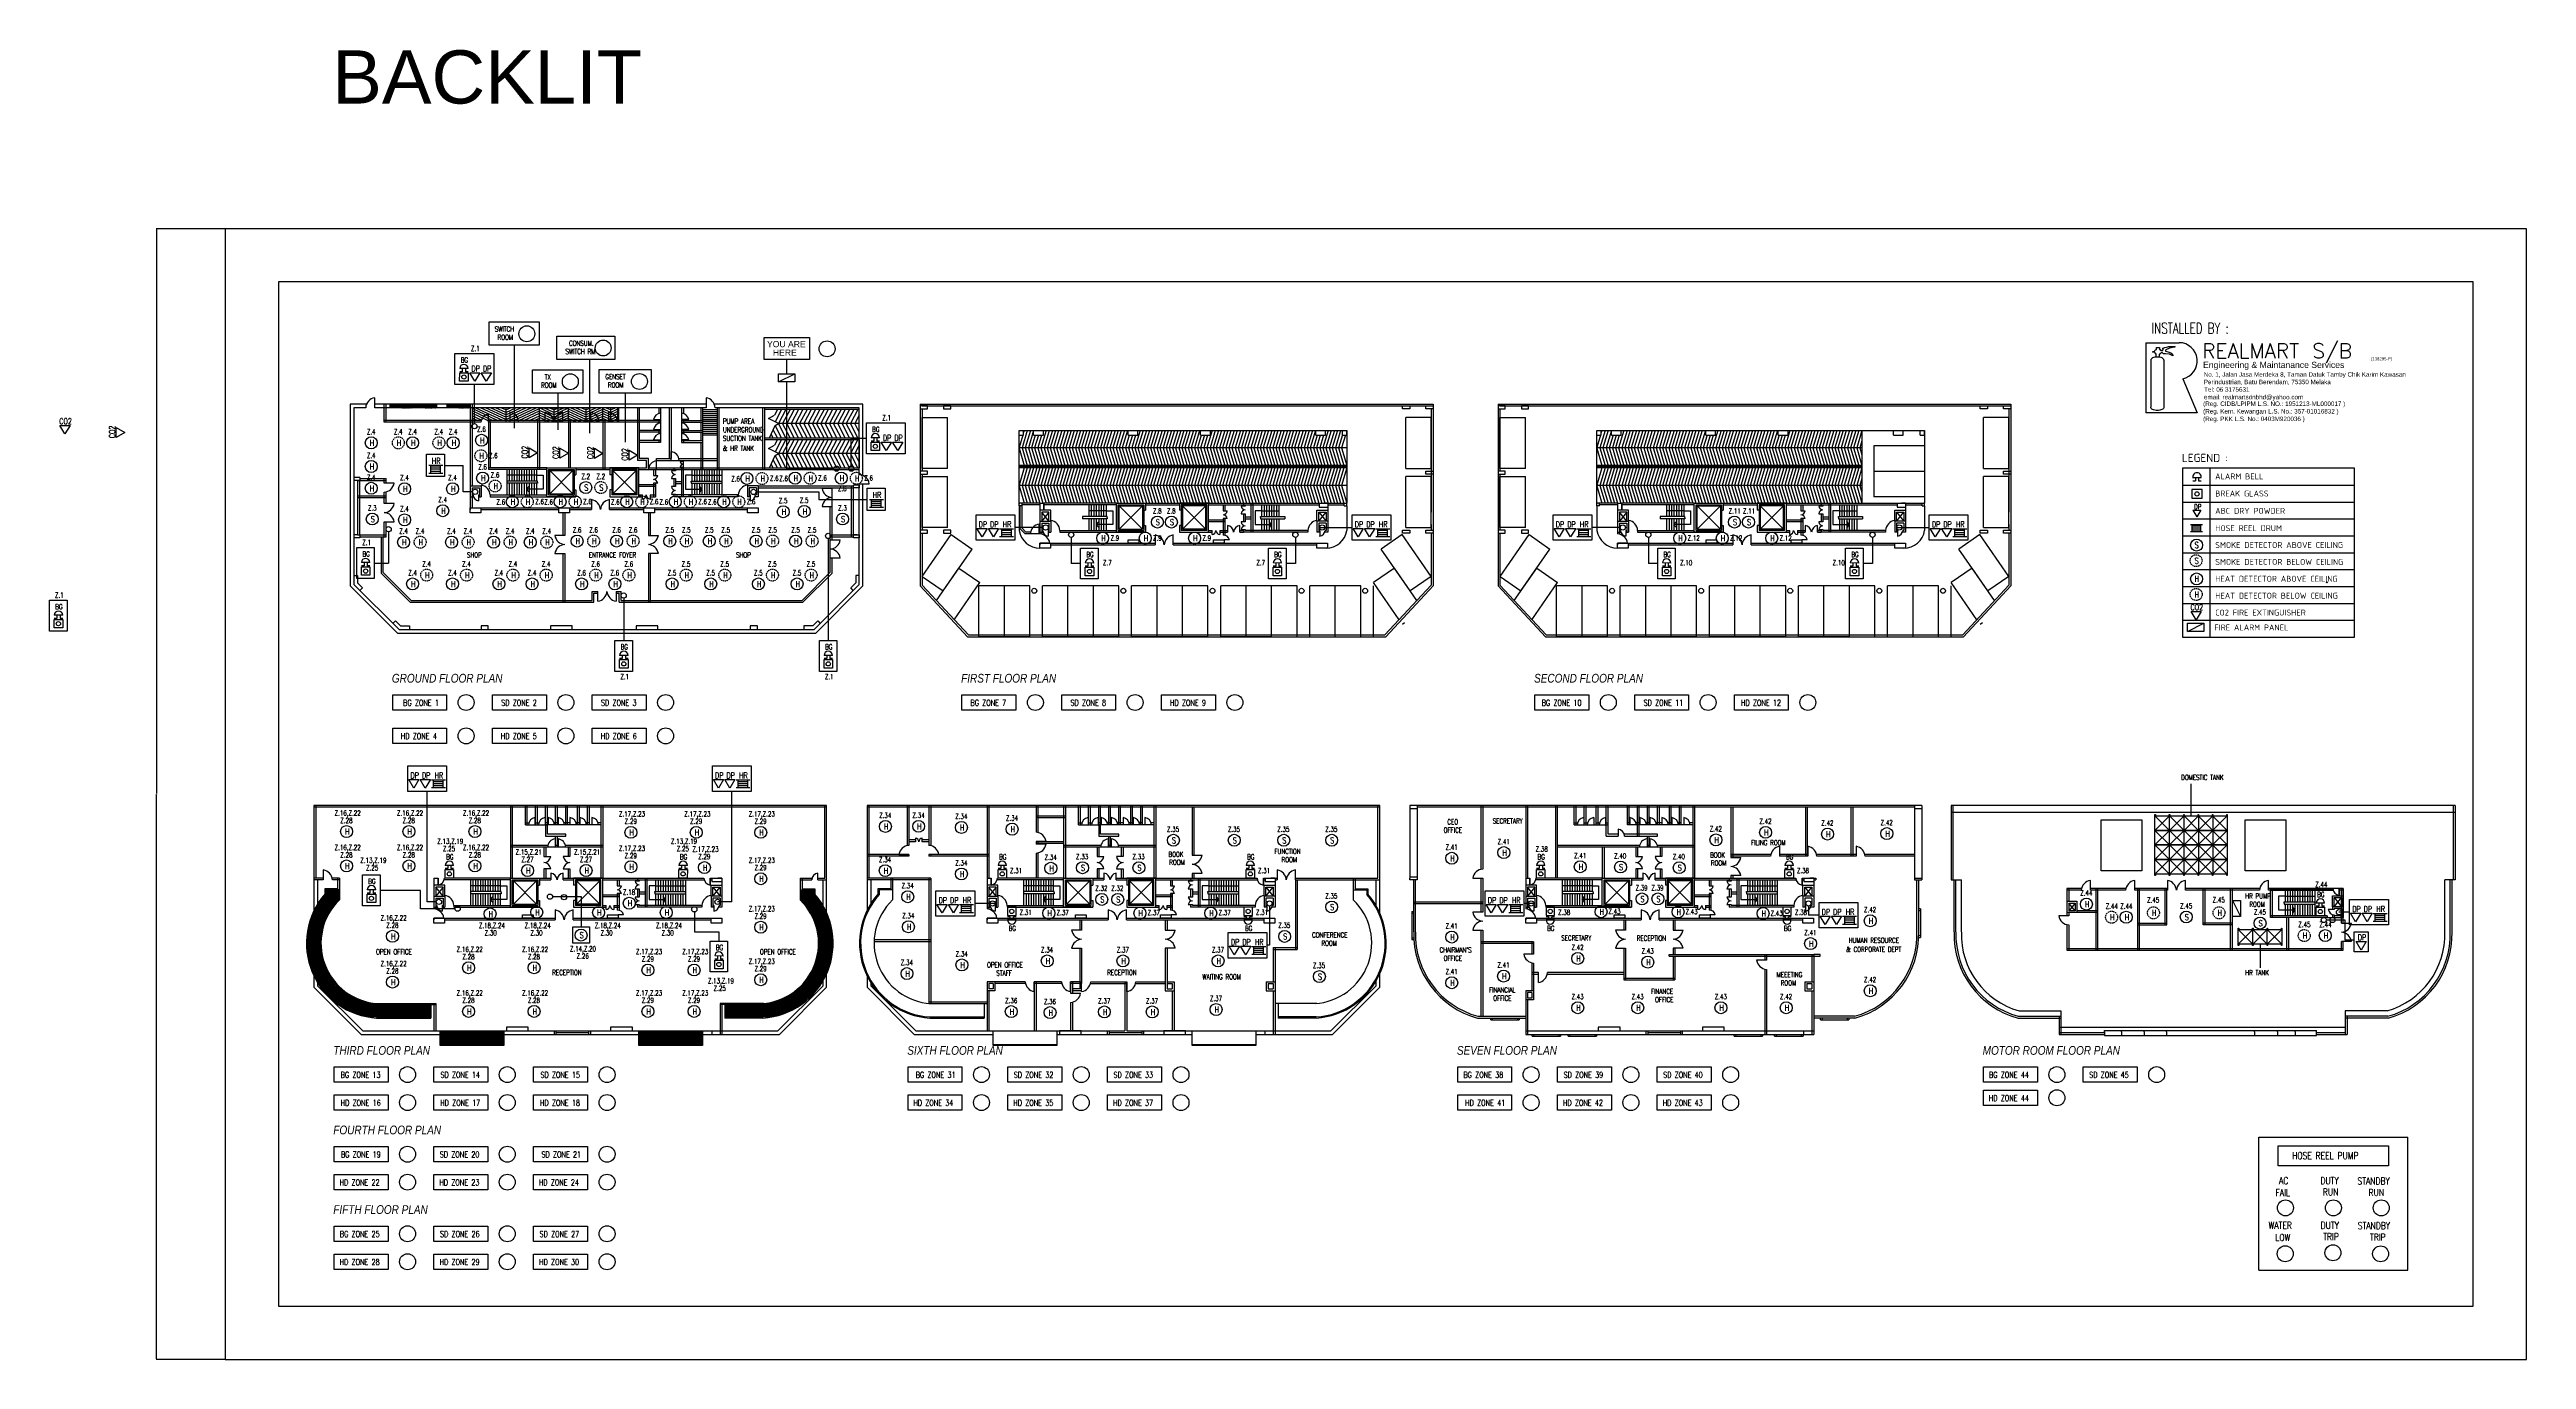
# Model space of a CAD drawing. Extents: x -212 to 1123, y -167 to 326.
# Drawn here: x 192 to 1123, y -167 to 326 of the extents above; entities that cross this region are included whole.
import ezdxf
from ezdxf.enums import TextEntityAlignment as Align

# ---------------------------------------------------------------- set-up
doc = ezdxf.new("R2010")
doc.units = 0
doc.linetypes.add('XREF-220102$0$DASHED', pattern=[0.75, 0.5, -0.25])
doc.layers.get('0').update_dxf_attribs({"linetype": 'CONTINUOUS'})
doc.layers.get('DEFPOINTS').update_dxf_attribs({"linetype": 'CONTINUOUS'})
for name, color, linetype in [('BUILD', 8, 'CONTINUOUS'), ('EXIST_ROAD', 6, 'CONTINUOUS'), ('FAPOINT', 1, 'CONTINUOUS'), ('FF_BACKGROUND', 8, 'CONTINUOUS'), ('FF_GRID_LINE', 8, 'CONTINUOUS'), ('FIRE', 160, 'CONTINUOUS'), ('MIMIC_SIZE', 7, 'CONTINUOUS'), ('MIMIC_TYPE', 7, 'CONTINUOUS'), ('NAMA_TEMPAT', 6, 'CONTINUOUS'), ('TEXT', 8, 'CONTINUOUS'), ('Z-VIEWPORT', 7, 'CONTINUOUS'), ('Z-VIEWPORTS', 7, 'CONTINUOUS')]:
    doc.layers.add(name, color=color, linetype=linetype)
doc.styles.add('ARIAL_NARROW_ITALIC', font='ARIALNI.TTF')
doc.styles.add('BADAI', font='romans.shx', dxfattribs={"width": 0.65})
doc.styles.add('ISOC', font='isocpeur.ttf')
doc.styles.add('MTXPL_TIMES_NEW_ROMAN', font='txt.shx')
doc.styles.add('PLOT02__REVB$0$NARROW', font='SIMPLEX', dxfattribs={"width": 0.75})
doc.styles.add('ROMANS', font='ROMANS.SHX', dxfattribs={"width": 0.8})
doc.styles.get("Standard").update_dxf_attribs({"font": 'arial.ttf'})
doc.styles.add('TEXT', font='romans.shx', dxfattribs={"width": 0.8})
doc.styles.add('TEXT_200', font='romans.shx', dxfattribs={"height": 400})
doc.dimstyles.get("Standard").update_dxf_attribs({"dimtxt": 0.18, "dimasz": 0.18, "dimexe": 0.18, "dimexo": 0.0625, "dimgap": 0.09, "dimtad": 0, "dimtih": 1, "dimtoh": 1, "dimzin": 0, "dimcen": 0.09, "dimazin": 3, "dimtfac": 1, "dimtofl": 0, "dimtmove": 0, "dimatfit": 3})

# ---------------------------------------------------------------- blocks, each defined once
blk = doc.blocks.new('D-433-1_MIMIC_SIZE_900_X_1')
at = {"layer": 'MIMIC_SIZE'}
for points in [[(3.62, 53.07), (868.62, 53.07), (868.62, 478.07), (3.62, 478.07)], [(23.62, 73.07), (848.62, 73.07), (848.62, 458.07), (23.62, 458.07)]]:
    blk.add_lwpolyline(points, close=True, dxfattribs=at)
at = {"layer": 'MIMIC_TYPE'}
blk.add_text('BACKLIT', height=20, dxfattribs=at).set_placement((43.91, 525.11))
blk = doc.blocks.new('*D37')
at = {"layer": 'DEFPOINTS', "color": 0}
for p in [(258.13, 258.32), (232.34, -166.68), (258.13, -166.68)]:
    blk.add_point(p, dxfattribs=at)
at = {"layer": 'MIMIC_SIZE', "color": 0}
for p, q in [((258.07, 258.32), (232.16, 258.32)), ((232.34, 258.14), (232.34, 46.01)), ((232.34, -166.5), (232.34, 45.64)), ((258.07, -166.68), (232.16, -166.68))]:
    blk.add_line(p, q, dxfattribs=at)
for points in [[(232.31, 258.14), (232.37, 258.14), (232.34, 258.32)], [(232.31, -166.5), (232.37, -166.5), (232.34, -166.68)]]:
    blk.add_solid(points, dxfattribs=at)
blk.add_text('425.0000', height=0.18, dxfattribs=at).set_placement((231.82, 45.74))
blk = doc.blocks.new('HRP_PUMP')
for p, q in [((0, 50), (56, 50)), ((0, 0), (56, 0))]:
    blk.add_line(p, q)
at = {"color": 0}
blk.add_lwpolyline([(7.31, 46.65), (48.76, 46.65), (48.76, 39.14), (7.31, 39.14)], close=True, dxfattribs=at)
at = {"color": 1}
for centre in [(10, 23.37), (28, 23.37), (46, 23.37), (27.85, 6.49), (9.9, 6.12), (45.77, 6.1)]:
    blk.add_circle(centre, 3, dxfattribs=at)
at = {"layer": 'Z-VIEWPORTS'}
for p, q in [((0, 0), (0, 50)), ((56, 0), (56, 50))]:
    blk.add_line(p, q, dxfattribs=at)
at = {"style": 'ROMANS', "width": 0.8}
for s, height, p in [(' HOSE REEL PUMP', 2.6079, (11.05, 41.72)), ('FAIL', 2.608, (6.25, 27.81)), ('AC', 2.608, (7.57, 32.29)), ('DUTY', 2.608, (23.14, 32.26)), ('RUN', 2.608, (24.04, 28.03)), ('STANDBY', 2.608, (37.03, 32.14)), (' RUN', 2.608, (39.81, 27.84)), ('WATER', 2.608, (3.65, 15.5)), ('LOW', 2.608, (6.16, 10.93)), ('DUTY', 2.608, (23.23, 15.47)), ('TRIP', 2.608, (24.19, 11.22)), ('STANDBY', 2.608, (37.17, 15.35)), ('TRIP', 2.608, (41.75, 11.06))]:
    blk.add_text(s, height=height, dxfattribs=at).set_placement(p)
blk = doc.blocks.new('*X134')
at = {"layer": 'TEXT', "color": 7}
for s, height, p in [('Tel: 06 3175631', 1.6896, (1001.96, 197.06)), ('No. 1, Jalan Jasa Merdeka 8, Taman Datuk Tamby Chik Karim Kawasan', 1.6896, (1001.83, 202.71)), ('Perindustrian, Batu Berendam, 75350 Melaka', 1.6896, (1001.83, 199.88)), ('email:', 1.69, (1001.92, 194.21))]:
    blk.add_text(s, height=height, dxfattribs=at).set_placement(p)
at = {"layer": 'TEXT', "color": 5}
blk.add_text('realmartsdnbhd@yahoo.com', height=1.6896, dxfattribs=at).set_placement((1008.88, 194.21))
blk = doc.blocks.new('*X135')
at = {"layer": 'TEXT', "color": 7}
for s, p in [('(Reg. CIDB/LPIPM L.S. NO.: 1951213-ML000017 )', (1001.61, 191.7)), ('(Reg. Kem. Kewangan L.S. No.: 357-01016832 )', (1001.61, 188.86)), ('(Reg. PKK L.S. No.: 0403M920036 )', (1001.61, 186.01))]:
    blk.add_text(s, height=1.6896, dxfattribs=at).set_placement(p)

msp = doc.modelspace()

# ---------------------------------------------------------------- linework, layer by layer
at = {"color": 1}
for p, q in [((980.087, 215.49), (980.087, 189.09)), ((980.087, 215.49), (992.549, 215.49)), ((349.462, 205.75, 16734.629), (346.281, 205.753, 16734.629)), ((347.275, 205.752, 16734.629), (347.274, 204.559, 16734.629)), ((348.468, 205.751, 16734.629), (348.467, 204.558, 16734.629)), ((346.276, 200.981, 16734.629), (346.279, 204.162, 16734.629)), ((347.274, 204.559, 16734.629), (346.279, 204.56, 16734.629)), ((346.279, 204.162, 16734.629), (349.46, 204.159, 16734.629)), ((349.461, 204.557, 16734.629), (348.467, 204.558, 16734.629)), ((349.46, 204.159, 16734.629), (349.457, 200.978, 16734.629)), ((350.073, 204.157, 16734.629), (353.891, 204.168, 16734.629)), ((351.978, 200.981, 16734.629), (350.073, 204.157, 16734.629)), ((353.891, 204.168, 16734.629), (351.978, 200.981, 16734.629)), ((354.366, 204.157, 16734.629), (358.184, 204.168, 16734.629)), ((356.272, 200.981, 16734.629), (354.366, 204.157, 16734.629)), ((358.184, 204.168, 16734.629), (356.272, 200.981, 16734.629)), ((993.916, 201.955), (999.297, 189.09)), ((999.297, 189.09), (980.087, 189.09)), ((196.01, 184.376, 16734.629), (199.828, 184.387, 16734.629)), ((197.916, 181.2, 16734.629), (196.01, 184.376, 16734.629)), ((199.828, 184.387, 16734.629), (197.916, 181.2, 16734.629)), ((217.227, 179.804, 16734.629), (217.217, 183.622, 16734.629)), ((217.217, 183.622, 16734.629), (220.404, 181.71, 16734.629)), ((220.404, 181.71, 16734.629), (217.227, 179.804, 16734.629)), ((500.918, 174.939), (500.921, 178.121)), ((501.916, 178.517), (500.921, 178.518)), ((500.921, 178.121), (504.103, 178.117)), ((504.104, 179.708), (500.923, 179.711)), ((501.917, 179.71), (501.916, 178.517)), ((503.11, 179.709), (503.109, 178.516)), ((504.103, 178.515), (503.109, 178.516)), ((504.103, 178.117), (504.099, 174.936)), ((504.715, 178.115), (508.533, 178.126)), ((506.621, 174.939), (504.715, 178.115)), ((508.533, 178.126), (506.621, 174.939)), ((509.009, 178.115), (512.826, 178.126)), ((510.914, 174.939), (509.009, 178.115)), ((512.826, 178.126), (510.914, 174.939)), ((372.363, 172.2), (372.353, 176.018)), ((372.353, 176.018), (375.54, 174.106)), ((375.54, 174.106), (372.363, 172.2)), ((383.981, 172.028), (383.971, 175.845)), ((383.971, 175.845), (387.157, 173.933)), ((387.157, 173.933), (383.981, 172.028)), ((396.966, 171.963), (396.955, 175.781)), ((396.955, 175.781), (400.142, 173.869)), ((400.142, 173.869), (396.966, 171.963)), ((409.95, 171.331), (409.94, 175.148)), ((409.94, 175.148), (413.126, 173.236)), ((413.126, 173.236), (409.95, 171.331)), ((540.727, 145.632, 16734.629), (544.545, 145.643, 16734.629)), ((542.632, 142.456, 16734.629), (540.727, 145.632, 16734.629)), ((544.545, 145.643, 16734.629), (542.632, 142.456, 16734.629)), ((545.02, 145.632, 16734.629), (548.838, 145.643, 16734.629)), ((546.926, 142.456, 16734.629), (545.02, 145.632, 16734.629)), ((548.838, 145.643, 16734.629), (546.926, 142.456, 16734.629)), ((682.096, 145.632, 16734.629), (685.914, 145.643, 16734.629)), ((684.001, 142.456, 16734.629), (682.096, 145.632, 16734.629)), ((685.914, 145.643, 16734.629), (684.001, 142.456, 16734.629)), ((686.389, 145.632, 16734.629), (690.207, 145.643, 16734.629)), ((688.295, 142.456, 16734.629), (686.389, 145.632, 16734.629)), ((690.207, 145.643, 16734.629), (688.295, 142.456, 16734.629)), ((757.645, 145.632, 16734.629), (761.463, 145.643, 16734.629)), ((759.551, 142.456, 16734.629), (757.645, 145.632, 16734.629)), ((761.463, 145.643, 16734.629), (759.551, 142.456, 16734.629)), ((761.938, 145.632, 16734.629), (765.756, 145.643, 16734.629)), ((763.844, 142.456, 16734.629), (761.938, 145.632, 16734.629)), ((765.756, 145.643, 16734.629), (763.844, 142.456, 16734.629)), ((899.014, 145.632, 16734.629), (902.832, 145.643, 16734.629)), ((900.92, 142.456, 16734.629), (899.014, 145.632, 16734.629)), ((902.832, 145.643, 16734.629), (900.92, 142.456, 16734.629)), ((903.308, 145.632, 16734.629), (907.125, 145.643, 16734.629)), ((905.213, 142.456, 16734.629), (903.308, 145.632, 16734.629)), ((907.125, 145.643, 16734.629), (905.213, 142.456, 16734.629)), ((309.342, 128.053), (309.345, 131.234)), ((310.34, 131.631), (309.345, 131.632)), ((309.345, 131.234), (312.527, 131.231)), ((312.529, 132.822), (309.347, 132.825)), ((310.341, 132.824), (310.34, 131.631)), ((311.534, 132.823), (311.533, 131.63)), ((312.527, 131.629), (311.533, 131.63)), ((312.527, 131.231), (312.524, 128.049)), ((581.432, 127.908, 16734.629), (581.435, 131.09, 16734.629)), ((582.43, 131.486, 16734.629), (581.435, 131.487, 16734.629)), ((581.435, 131.09, 16734.629), (584.616, 131.086, 16734.629)), ((584.618, 132.677, 16734.629), (581.437, 132.68, 16734.629)), ((582.431, 132.679, 16734.629), (582.43, 131.486, 16734.629)), ((583.624, 132.678, 16734.629), (583.623, 131.485, 16734.629)), ((584.617, 131.484, 16734.629), (583.623, 131.485, 16734.629)), ((584.616, 131.086, 16734.629), (584.613, 127.905, 16734.629)), ((652.048, 127.908, 16734.629), (652.051, 131.09, 16734.629)), ((653.045, 131.486, 16734.629), (652.051, 131.487, 16734.629)), ((652.051, 131.09, 16734.629), (655.232, 131.086, 16734.629)), ((655.234, 132.677, 16734.629), (652.053, 132.68, 16734.629)), ((653.047, 132.679, 16734.629), (653.045, 131.486, 16734.629)), ((654.24, 132.678, 16734.629), (654.239, 131.485, 16734.629)), ((655.233, 131.484, 16734.629), (654.239, 131.485, 16734.629)), ((655.232, 131.086, 16734.629), (655.229, 127.905, 16734.629)), ((798.35, 127.908, 16734.629), (798.353, 131.09, 16734.629)), ((799.348, 131.486, 16734.629), (798.353, 131.487, 16734.629)), ((798.353, 131.09, 16734.629), (801.535, 131.086, 16734.629)), ((801.536, 132.677, 16734.629), (798.355, 132.68, 16734.629)), ((799.349, 132.679, 16734.629), (799.348, 131.486, 16734.629)), ((800.542, 132.678, 16734.629), (800.541, 131.485, 16734.629)), ((801.535, 131.484, 16734.629), (800.541, 131.485, 16734.629)), ((801.535, 131.086, 16734.629), (801.531, 127.905, 16734.629)), ((868.966, 127.908, 16734.629), (868.969, 131.09, 16734.629)), ((869.964, 131.486, 16734.629), (868.969, 131.487, 16734.629)), ((868.969, 131.09, 16734.629), (872.151, 131.086, 16734.629)), ((872.152, 132.677, 16734.629), (868.971, 132.68, 16734.629)), ((869.965, 132.679, 16734.629), (869.964, 131.486, 16734.629)), ((871.158, 132.678, 16734.629), (871.157, 131.485, 16734.629)), ((872.151, 131.484, 16734.629), (871.157, 131.485, 16734.629)), ((872.151, 131.086, 16734.629), (872.147, 127.905, 16734.629)), ((194.875, 111.85), (193.88, 111.851)), ((197.064, 113.041), (193.882, 113.044)), ((194.876, 113.043), (194.875, 111.85)), ((196.069, 113.042), (196.068, 111.849)), ((197.062, 111.848), (196.068, 111.849)), ((997.086, 114.453, 0.857), (1000.904, 114.464, 0.857)), ((998.992, 111.277, 0.857), (997.086, 114.453, 0.857)), ((1000.904, 114.464, 0.857), (998.992, 111.277, 0.857)), ((193.877, 108.272), (193.88, 111.453)), ((193.88, 111.453), (197.062, 111.45)), ((197.062, 111.45), (197.059, 108.269)), ((406.382, 93.187, 16734.629), (406.385, 96.368, 16734.629)), ((407.38, 96.765, 16734.629), (406.385, 96.766, 16734.629)), ((406.385, 96.368, 16734.629), (409.567, 96.365, 16734.629)), ((409.568, 97.956, 16734.629), (406.387, 97.959, 16734.629)), ((407.381, 97.958, 16734.629), (407.38, 96.765, 16734.629)), ((408.574, 97.957, 16734.629), (408.573, 96.764, 16734.629)), ((409.567, 96.763, 16734.629), (408.573, 96.764, 16734.629)), ((409.567, 96.365, 16734.629), (409.563, 93.184, 16734.629)), ((483.238, 93.187, 16734.629), (483.241, 96.368, 16734.629)), ((484.236, 96.765, 16734.629), (483.241, 96.766, 16734.629)), ((483.241, 96.368, 16734.629), (486.423, 96.365, 16734.629)), ((486.424, 97.956, 16734.629), (483.243, 97.959, 16734.629)), ((484.237, 97.958, 16734.629), (484.236, 96.765, 16734.629)), ((485.43, 97.957, 16734.629), (485.429, 96.764, 16734.629)), ((486.423, 96.763, 16734.629), (485.429, 96.764, 16734.629)), ((486.423, 96.365, 16734.629), (486.419, 93.184, 16734.629)), ((327.168, 51.268, 16734.629), (330.986, 51.278, 16734.629)), ((329.074, 48.092, 16734.629), (327.168, 51.268, 16734.629)), ((330.986, 51.278, 16734.629), (329.074, 48.092, 16734.629)), ((331.462, 51.268, 16734.629), (335.279, 51.278, 16734.629)), ((333.367, 48.092, 16734.629), (331.462, 51.268, 16734.629)), ((335.279, 51.278, 16734.629), (333.367, 48.092, 16734.629)), ((441.635, 51.268, 16734.629), (445.453, 51.278, 16734.629)), ((443.541, 48.092, 16734.629), (441.635, 51.268, 16734.629)), ((445.453, 51.278, 16734.629), (443.541, 48.092, 16734.629)), ((445.928, 51.268, 16734.629), (449.746, 51.278, 16734.629)), ((447.834, 48.092, 16734.629), (445.928, 51.268, 16734.629)), ((449.746, 51.278, 16734.629), (447.834, 48.092, 16734.629)), ((343.997, 19.022), (340.816, 19.026)), ((341.81, 19.025), (341.809, 17.832)), ((343.003, 19.023), (343.002, 17.83)), ((431.855, 19.022), (428.673, 19.026)), ((429.667, 19.025), (429.666, 17.832)), ((430.86, 19.023), (430.859, 17.83)), ((551.823, 19.022), (548.641, 19.026)), ((549.636, 19.025), (549.634, 17.832)), ((550.829, 19.023), (550.827, 17.83)), ((645.044, 19.022), (641.863, 19.026)), ((642.857, 19.025), (642.856, 17.832)), ((644.05, 19.023), (644.049, 17.83)), ((754.222, 19.021), (751.04, 19.024)), ((752.035, 19.023), (752.033, 17.83)), ((753.228, 19.022), (753.226, 17.829)), ((847.6, 19.024), (844.418, 19.027)), ((845.413, 19.026), (845.411, 17.833)), ((846.606, 19.025), (846.604, 17.832)), ((314.713, 9.834, 16734.629), (311.531, 9.837, 16734.629)), ((312.526, 9.836, 16734.629), (312.524, 8.643, 16734.629)), ((313.719, 9.835, 16734.629), (313.717, 8.642, 16734.629)), ((340.811, 14.254), (340.814, 17.435)), ((341.809, 17.832), (340.814, 17.833)), ((340.814, 17.435), (343.996, 17.432)), ((343.996, 17.829), (343.002, 17.83)), ((343.996, 17.432), (343.992, 14.25)), ((428.668, 14.254), (428.672, 17.435)), ((429.666, 17.832), (428.672, 17.833)), ((428.672, 17.435), (431.853, 17.432)), ((431.853, 17.829), (430.859, 17.83)), ((431.853, 17.432), (431.85, 14.25)), ((548.636, 14.254), (548.64, 17.435)), ((549.634, 17.832), (548.64, 17.833)), ((548.64, 17.435), (551.821, 17.432)), ((551.822, 17.829), (550.827, 17.83)), ((551.821, 17.432), (551.818, 14.25)), ((641.858, 14.254), (641.861, 17.435)), ((642.856, 17.832), (641.861, 17.833)), ((641.861, 17.435), (645.043, 17.432)), ((645.043, 17.829), (644.049, 17.83)), ((645.043, 17.432), (645.039, 14.25)), ((751.035, 14.252), (751.039, 17.433)), ((752.033, 17.83), (751.039, 17.831)), ((751.039, 17.433), (754.22, 17.43)), ((754.221, 17.828), (753.226, 17.829)), ((754.22, 17.43), (754.217, 14.249)), ((844.413, 14.255), (844.417, 17.437)), ((845.411, 17.833), (844.417, 17.834)), ((844.417, 17.437), (847.598, 17.433)), ((847.599, 17.831), (846.604, 17.832)), ((847.598, 17.433), (847.595, 14.252)), ((311.526, 5.065, 16734.629), (311.53, 8.246, 16734.629)), ((312.524, 8.643, 16734.629), (311.53, 8.644, 16734.629)), ((311.53, 8.246, 16734.629), (314.711, 8.243, 16734.629)), ((314.712, 8.64, 16734.629), (313.717, 8.642, 16734.629)), ((314.711, 8.243, 16734.629), (314.708, 5.061, 16734.629)), ((525.672, 4.323, 16734.629), (529.489, 4.334, 16734.629)), ((527.577, 1.147, 16734.629), (525.672, 4.323, 16734.629)), ((529.489, 4.334, 16734.629), (527.577, 1.147, 16734.629)), ((529.965, 4.323, 16734.629), (533.783, 4.334, 16734.629)), ((531.87, 1.147, 16734.629), (529.965, 4.323, 16734.629)), ((533.783, 4.334, 16734.629), (531.87, 1.147, 16734.629)), ((552.22, 3.316), (552.223, 0.134)), ((552.223, 0.134), (555.404, 0.138)), ((555.404, 0.138), (555.401, 3.319)), ((641.059, 3.316), (641.063, 0.134)), ((641.063, 0.134), (644.244, 0.138)), ((644.244, 0.138), (644.241, 3.319)), ((732.109, 4.322, 16734.629), (735.926, 4.332, 16734.629)), ((734.014, 1.145, 16734.629), (732.109, 4.322, 16734.629)), ((735.926, 4.332, 16734.629), (734.014, 1.145, 16734.629)), ((736.402, 4.322, 16734.629), (740.22, 4.332, 16734.629)), ((738.307, 1.145, 16734.629), (736.402, 4.322, 16734.629)), ((740.22, 4.332, 16734.629), (738.307, 1.145, 16734.629)), ((754.619, 3.314), (754.622, 0.133)), ((754.622, 0.133), (757.803, 0.136)), ((757.803, 0.136), (757.8, 3.318)), ((843.615, 3.318), (843.618, 0.136)), ((843.618, 0.136), (846.8, 0.139)), ((846.8, 0.139), (846.796, 3.321)), ((1044.067, 0.09), (1044.071, 3.271)), ((1045.065, 3.668), (1044.071, 3.669)), ((1044.071, 3.271), (1047.252, 3.268)), ((1047.254, 4.859), (1044.072, 4.862)), ((1045.067, 4.861), (1045.065, 3.668)), ((1046.26, 4.86), (1046.258, 3.667)), ((1047.253, 3.666), (1046.258, 3.667)), ((1047.252, 3.268), (1047.249, 0.086)), ((1057.027, 1.042), (1060.845, 1.053)), ((1058.933, -2.134), (1057.027, 1.042)), ((1060.845, 1.053), (1058.933, -2.134)), ((1061.321, 1.042), (1065.139, 1.053)), ((1063.226, -2.134), (1061.321, 1.042)), ((1065.139, 1.053), (1063.226, -2.134)), ((553.218, -0.262), (552.223, -0.263)), ((555.406, -1.453), (552.225, -1.456)), ((553.219, -1.455), (553.218, -0.262)), ((555.405, -0.26), (554.411, -0.261)), ((554.412, -1.454), (554.411, -0.261)), ((642.057, -0.262), (641.063, -0.263)), ((644.246, -1.453), (641.064, -1.456)), ((642.059, -1.455), (642.057, -0.262)), ((644.245, -0.26), (643.25, -0.261)), ((643.252, -1.454), (643.25, -0.261)), ((755.617, -0.264), (754.622, -0.265)), ((757.805, -1.455), (754.624, -1.458)), ((755.618, -1.457), (755.617, -0.264)), ((757.804, -0.262), (756.81, -0.263)), ((756.811, -1.456), (756.81, -0.263)), ((844.613, -0.261), (843.618, -0.262)), ((846.801, -1.451), (843.62, -1.455)), ((844.614, -1.454), (844.613, -0.261)), ((846.8, -0.258), (845.806, -0.259)), ((845.807, -1.452), (845.806, -0.259)), ((857.594, -0.054), (861.412, -0.044)), ((859.5, -3.23), (857.594, -0.054)), ((861.412, -0.044), (859.5, -3.23)), ((861.888, -0.054), (865.705, -0.044)), ((863.793, -3.23), (861.888, -0.054)), ((865.705, -0.044), (863.793, -3.23)), ((442.139, -19.803, 16734.629), (442.143, -16.621, 16734.629)), ((443.137, -16.224, 16734.629), (442.143, -16.223, 16734.629)), ((442.143, -16.621, 16734.629), (445.324, -16.624, 16734.629)), ((445.326, -15.034, 16734.629), (442.144, -15.03, 16734.629)), ((443.138, -15.031, 16734.629), (443.137, -16.224, 16734.629)), ((444.332, -15.033, 16734.629), (444.33, -16.226, 16734.629)), ((445.324, -16.227, 16734.629), (444.33, -16.226, 16734.629)), ((445.324, -16.624, 16734.629), (445.321, -19.806, 16734.629)), ((635.525, -11.368, 16734.629), (639.343, -11.358, 16734.629)), ((637.431, -14.545, 16734.629), (635.525, -11.368, 16734.629)), ((639.343, -11.358, 16734.629), (637.431, -14.545, 16734.629)), ((639.818, -11.368, 16734.629), (643.636, -11.358, 16734.629)), ((641.724, -14.545, 16734.629), (639.818, -11.368, 16734.629)), ((643.636, -11.358, 16734.629), (641.724, -14.545, 16734.629)), ((1059.105, -9.603), (1062.922, -9.593)), ((1061.01, -12.779), (1059.105, -9.603)), ((1062.922, -9.593), (1061.01, -12.779))]:
    msp.add_line(p, q, dxfattribs=at)
at = {"color": 0}
for p, q in [((981.894, 208.866), (981.894, 191.211)), ((982.582, 212.101), (982.743, 212.211)), ((982.743, 211.941), (982.582, 212.101)), ((982.743, 212.211), (983.283, 212.211)), ((983.293, 211.941), (982.743, 211.941)), ((983.283, 212.211), (983.443, 212.511)), ((983.563, 211.71), (983.293, 211.941)), ((983.443, 212.511), (983.694, 212.751)), ((983.563, 211.57), (983.563, 211.71)), ((983.563, 211.57), (983.564, 211.565)), ((983.694, 212.751), (983.994, 212.861)), ((983.894, 211.32), (983.792, 211.32)), ((983.99, 211.175), (983.894, 211.32)), ((983.99, 210.074), (983.99, 211.175)), ((983.994, 212.861), (984.104, 212.931)), ((984.104, 212.931), (984.104, 213.625)), ((984.104, 213.625), (985.145, 213.625)), ((985.27, 211.206), (985.089, 211.206)), ((985.089, 211.206), (985.089, 210.064)), ((985.145, 213.625), (985.145, 212.864)), ((985.145, 212.864), (985.436, 212.864)), ((985.622, 211.405), (985.27, 211.206)), ((985.436, 212.864), (985.666, 212.584)), ((985.984, 211.672), (985.622, 211.405)), ((985.666, 212.584), (986.337, 212.584)), ((986.336, 211.672), (985.984, 211.672)), ((986.747, 211.324), (986.336, 211.672)), ((986.337, 212.584), (986.399, 212.604)), ((986.391, 213.364), (986.486, 213.459)), ((986.391, 213.252), (986.391, 213.364)), ((986.391, 213.19), (986.391, 213.252)), ((986.411, 213.165), (986.391, 213.19)), ((986.399, 212.604), (986.437, 212.635)), ((986.479, 213.116), (986.411, 213.165)), ((986.437, 212.635), (986.472, 212.684)), ((986.472, 212.684), (986.485, 212.727)), ((986.519, 213.05), (986.479, 213.116)), ((986.485, 212.727), (986.507, 212.791)), ((986.486, 213.459), (986.833, 213.561)), ((986.507, 212.791), (986.519, 212.845)), ((986.519, 212.911), (986.519, 213.05)), ((986.519, 212.845), (986.519, 212.911)), ((987.478, 211.348), (986.747, 211.324)), ((986.833, 213.561), (987.237, 213.68)), ((986.864, 208.87), (986.864, 191.215)), ((987.237, 213.68), (987.769, 213.836)), ((987.623, 212.844), (987.444, 212.598)), ((987.444, 212.598), (987.444, 212.246)), ((987.444, 212.246), (987.926, 212.151)), ((988.937, 211.152), (987.478, 211.348)), ((989.02, 213.426), (987.623, 212.844)), ((987.769, 213.836), (988.272, 213.984)), ((987.926, 212.151), (988.773, 211.881)), ((988.272, 213.984), (988.569, 214.071)), ((988.569, 214.071), (988.884, 214.111)), ((988.773, 211.881), (989.563, 211.491)), ((988.884, 214.111), (989.165, 214.111)), ((989.972, 210.635), (988.937, 211.152)), ((990.693, 213.808), (989.02, 213.426)), ((989.165, 214.111), (989.717, 214.111)), ((989.563, 211.491), (990.258, 210.797)), ((989.717, 214.111), (990.044, 214.111)), ((990.258, 210.492), (989.972, 210.635)), ((990.044, 214.111), (990.711, 214.045)), ((990.258, 210.797), (990.258, 210.492)), ((990.924, 213.861), (990.693, 213.808)), ((990.711, 214.045), (991.003, 214.017)), ((991.022, 213.922), (990.924, 213.861)), ((991.003, 214.017), (991.041, 213.975)), ((991.041, 213.975), (991.022, 213.922))]:
    msp.add_line(p, q, dxfattribs=at)
at = {"color": 1, "linetype": 'BYBLOCK'}
for p, q in [((466.153, 200.722), (472.279, 203.771)), ((466.153, 200.722), (472.279, 203.771)), ((995.756, 106.976, 1.928), (1001.881, 110.026, 1.928)), ((995.756, 106.976, 1.928), (1001.881, 110.026, 1.928)), ((1012.594, 5.889), (1015.644, -0.236)), ((1012.594, 5.889), (1015.644, -0.236))]:
    msp.add_line(p, q, dxfattribs=at)
at = {"color": 7, "linetype": 'BYBLOCK'}
for p, q in [((1058.499, 168.274, 0.857), (993.789, 168.274, 0.857)), ((993.789, 168.274, 0.857), (993.796, 104.821, -0.421)), ((1058.501, 104.821, 0.665), (1058.499, 168.274, 0.845))]:
    msp.add_line(p, q, dxfattribs=at)
at = {"linetype": 'BYBLOCK'}
for p, q in [((1004.155, 168.274, 0.729), (1004.166, 104.821, -0.011)), ((993.789, 161.929, 0.729), (1058.499, 161.929, 0.854)), ((993.789, 155.584, 0.602), (1058.499, 155.584, 0.848)), ((993.789, 149.238, 0.474), (1058.499, 149.238, 0.843)), ((993.789, 142.893, 0.346), (1058.501, 142.893, 0.845)), ((993.789, 136.548, 0.218), (1058.499, 136.548, 0.832)), ((993.789, 130.202, 0.09), (1058.499, 130.202, 0.825)), ((993.789, 123.857, -0.038), (1058.499, 123.857, 0.825)), ((993.791, 117.512, -0.063), (1058.501, 117.512, 0.672)), ((993.791, 111.166, -0.191), (1058.501, 111.166, 0.672)), ((993.791, 104.821, -0.071), (1058.501, 104.821, 0.665))]:
    msp.add_line(p, q, dxfattribs=at)
at = {"color": 1, "linetype": 'BYBLOCK'}
msp.add_lwpolyline([(477.749, 209.126), (460.683, 209.126), (460.683, 217.49), (477.749, 217.49)], close=True, dxfattribs=at)
at = {"color": 1}
for points in [[(344.521, 211.382), (359.082, 211.382), (359.082, 199.741), (344.521, 199.741)], [(499.163, 185.34), (513.724, 185.34), (513.724, 173.699), (499.163, 173.699)], [(333.796, 173.587), (340.544, 173.587), (340.544, 165.185), (333.796, 165.185)], [(499.484, 160.787), (506.232, 160.787), (506.232, 152.384), (499.484, 152.384)], [(540.36, 150.818), (554.921, 150.818), (554.921, 141.216), (540.36, 141.216)], [(681.73, 150.818), (696.29, 150.818), (696.29, 141.216), (681.73, 141.216)], [(757.279, 150.818), (771.84, 150.818), (771.84, 141.216), (757.279, 141.216)], [(898.648, 150.818), (913.209, 150.818), (913.209, 141.216), (898.648, 141.216)], [(307.587, 138.454), (314.178, 138.454), (314.178, 126.813), (307.587, 126.813)], [(579.677, 138.309), (586.268, 138.309), (586.268, 126.668), (579.677, 126.668)], [(650.293, 138.309), (656.884, 138.309), (656.884, 126.668), (650.293, 126.668)], [(796.595, 138.309), (803.186, 138.309), (803.186, 126.668), (796.595, 126.668)], [(867.211, 138.309), (873.802, 138.309), (873.802, 126.668), (867.211, 126.668)], [(192.122, 118.673), (198.713, 118.673), (198.713, 107.032), (192.122, 107.032)], [(404.627, 103.588), (411.218, 103.588), (411.218, 91.947), (404.627, 91.947)], [(481.483, 103.588), (488.074, 103.588), (488.074, 91.947), (481.483, 91.947)], [(326.802, 56.453), (341.363, 56.453), (341.363, 46.852), (326.802, 46.852)], [(441.269, 56.453), (455.83, 56.453), (455.83, 46.852), (441.269, 46.852)], [(309.772, 15.466), (316.363, 15.466), (316.363, 3.825), (309.772, 3.825)], [(525.305, 9.509), (539.866, 9.509), (539.866, -0.093), (525.305, -0.093)], [(731.742, 9.507), (746.303, 9.507), (746.303, -0.094), (731.742, -0.094)], [(857.228, 5.131), (871.789, 5.131), (871.789, -4.47), (857.228, -4.47)], [(1056.661, 6.228), (1071.222, 6.228), (1071.222, -3.374), (1056.661, -3.374)], [(388.796, -4.05), (395.06, -4.05), (395.06, -10.252), (388.796, -10.252)], [(635.159, -6.183), (649.72, -6.183), (649.72, -15.785), (635.159, -15.785)], [(1058.327, -5.899), (1063.647, -5.899), (1063.647, -13.525), (1058.327, -13.525)], [(440.384, -9.402), (446.975, -9.402), (446.975, -21.042), (440.384, -21.042)]]:
    msp.add_lwpolyline(points, close=True, dxfattribs=at)
at = {"color": 0}
for points in [[(986.864, 208.863), (986.818, 209.102), (986.678, 209.332), (986.449, 209.544), (986.14, 209.73), (985.764, 209.882), (985.334, 209.996), (984.868, 210.066), (984.382, 210.09), (983.897, 210.067), (983.43, 209.997), (983, 209.884), (982.623, 209.732), (982.314, 209.546), (982.084, 209.335), (981.942, 209.105), (981.894, 208.866)], [(986.862, 191.206), (986.815, 190.967), (986.675, 190.737), (986.446, 190.525), (986.138, 190.339), (985.761, 190.186), (985.332, 190.072), (984.865, 190.002), (984.38, 189.979), (983.895, 190.002), (983.428, 190.071), (982.998, 190.184), (982.62, 190.337), (982.311, 190.522), (982.081, 190.734), (981.94, 190.964), (981.892, 191.203)]]:
    msp.add_lwpolyline(points, dxfattribs=at)
at = {"color": 7, "linetype": 'BYBLOCK'}
for points in [[(321.12, 83.144), (341.37, 83.144), (341.37, 77.358), (321.12, 77.358)], [(358.614, 83.144), (378.864, 83.144), (378.864, 77.358), (358.614, 77.358)], [(396.109, 83.144), (416.358, 83.144), (416.358, 77.358), (396.109, 77.358)], [(535.079, 83.144), (555.328, 83.144), (555.328, 77.358), (535.079, 77.358)], [(572.573, 83.144), (592.822, 83.144), (592.822, 77.358), (572.573, 77.358)], [(610.067, 83.144), (630.316, 83.144), (630.316, 77.358), (610.067, 77.358)], [(750.439, 83.144), (770.689, 83.144), (770.689, 77.358), (750.439, 77.358)], [(787.933, 83.144), (808.183, 83.144), (808.183, 77.358), (787.933, 77.358)], [(825.428, 83.144), (845.677, 83.144), (845.677, 77.358), (825.428, 77.358)], [(321.12, 70.587), (341.37, 70.587), (341.37, 64.8), (321.12, 64.8)], [(358.614, 70.587), (378.864, 70.587), (378.864, 64.8), (358.614, 64.8)], [(396.109, 70.587), (416.358, 70.587), (416.358, 64.8), (396.109, 64.8)], [(299.099, -56.729), (319.348, -56.729), (319.348, -62.515), (299.099, -62.515)], [(336.593, -56.729), (356.842, -56.729), (356.842, -62.515), (336.593, -62.515)], [(374.087, -56.729), (394.337, -56.729), (394.337, -62.515), (374.087, -62.515)], [(514.833, -56.729), (535.082, -56.729), (535.082, -62.515), (514.833, -62.515)], [(552.327, -56.729), (572.577, -56.729), (572.577, -62.515), (552.327, -62.515)], [(589.821, -56.729), (610.071, -56.729), (610.071, -62.515), (589.821, -62.515)], [(721.432, -56.729), (741.681, -56.729), (741.681, -62.515), (721.432, -62.515)], [(758.926, -56.729), (779.175, -56.729), (779.175, -62.515), (758.926, -62.515)], [(796.42, -56.729), (816.67, -56.729), (816.67, -62.515), (796.42, -62.515)], [(919.061, -56.729), (939.311, -56.729), (939.311, -62.515), (919.061, -62.515)], [(956.555, -56.729), (976.805, -56.729), (976.805, -62.515), (956.555, -62.515)], [(299.099, -67.239), (319.348, -67.239), (319.348, -73.025), (299.099, -73.025)], [(336.593, -67.239), (356.842, -67.239), (356.842, -73.025), (336.593, -73.025)], [(374.087, -67.239), (394.337, -67.239), (394.337, -73.025), (374.087, -73.025)], [(514.833, -67.239), (535.082, -67.239), (535.082, -73.025), (514.833, -73.025)], [(552.327, -67.239), (572.577, -67.239), (572.577, -73.025), (552.327, -73.025)], [(589.821, -67.239), (610.071, -67.239), (610.071, -73.025), (589.821, -73.025)], [(721.432, -67.239), (741.681, -67.239), (741.681, -73.025), (721.432, -73.025)], [(758.926, -67.239), (779.175, -67.239), (779.175, -73.025), (758.926, -73.025)], [(796.42, -67.239), (816.67, -67.239), (816.67, -73.025), (796.42, -73.025)], [(919.061, -65.441), (939.311, -65.441), (939.311, -71.228), (919.061, -71.228)], [(299.099, -86.638), (319.348, -86.638), (319.348, -92.424), (299.099, -92.424)], [(336.593, -86.638), (356.842, -86.638), (356.842, -92.424), (336.593, -92.424)], [(374.087, -86.638), (394.337, -86.638), (394.337, -92.424), (374.087, -92.424)], [(299.099, -97.148), (319.348, -97.148), (319.348, -102.934), (299.099, -102.934)], [(336.593, -97.148), (356.842, -97.148), (356.842, -102.934), (336.593, -102.934)], [(374.087, -97.148), (394.337, -97.148), (394.337, -102.934), (374.087, -102.934)], [(299.099, -116.547), (319.348, -116.547), (319.348, -122.333), (299.099, -122.333)], [(336.593, -116.547), (356.842, -116.547), (356.842, -122.333), (336.593, -122.333)], [(374.087, -116.547), (394.337, -116.547), (394.337, -122.333), (374.087, -122.333)], [(299.099, -127.057), (319.348, -127.057), (319.348, -132.843), (299.099, -132.843)], [(336.593, -127.057), (356.842, -127.057), (356.842, -132.843), (336.593, -132.843)], [(374.087, -127.057), (394.337, -127.057), (394.337, -132.843), (374.087, -132.843)]]:
    msp.add_lwpolyline(points, close=True, dxfattribs=at)
at = {"color": 1, "linetype": 'BYBLOCK'}
for centre, radius in [((371.524, 218.824), 3), ((400.216, 213.485), 3), ((387.876, 200.824), 3), ((413.854, 200.891), 3), ((313.043, 177.84), 2.25), ((328.597, 177.84), 2.25), ((343.835, 177.84), 2.25), ((351.801, 184.08), 0.982), ((354.491, 178.797, 7592.521), 2.25), ((313.043, 168.952), 2.25), ((487.907, 168.124), 0.982), ((493.493, 168.124), 0.982), ((313.043, 160.767), 2.25), ((325.557, 160.566), 2.25), ((343.599, 160.566), 2.25), ((352.089, 159.428), 0.982), ((354.9, 164.62, 7592.521), 2.25), ((393.688, 161.045), 2.25), ((454.272, 164.454, 7592.521), 2.25), ((456.706, 159.387), 0.982), ((472.351, 164.565, 7592.521), 2.25), ((489.719, 164.565, 7592.521), 2.25), ((313.432, 149.211, -7592.521), 2.25), ((325.557, 148.887), 2.25), ((339.906, 152.333, -7592.521), 2.25), ((366.037, 155.723, 7592.521), 2.25), ((384.029, 155.723, 7592.521), 2.25), ((409.073, 155.723, 7592.521), 2.25), ((427.314, 155.723, 7592.521), 2.25), ((445.532, 155.723, 7592.521), 2.25), ((467.883, 151.966, -7592.521), 2.25), ((475.785, 152.071, -7592.521), 2.25), ((490.188, 149.211, -7592.521), 2.25), ((608.52, 148.07), 2.25), ((613.799, 148.07), 2.25), ((825.438, 148.07), 2.25), ((830.717, 148.07), 2.25), ((319.577, 145.376), 0.982), ((325.212, 140.507), 2.25), ((343.226, 140.507), 2.25), ((359.049, 140.507), 2.25), ((372.817, 140.507), 2.25), ((390.437, 140.94, -7592.521), 2.25), ((405.276, 140.94, -7592.521), 2.25), ((425.265, 140.94, -7592.521), 2.25), ((440.103, 140.94, -7592.521), 2.25), ((457.704, 140.94, -7592.521), 2.25), ((472.543, 140.94, -7592.521), 2.25), ((484.779, 142.85), 0.982), ((566.535, 146.017), 0.982), ((576.156, 143.286), 0.982), ((587.967, 142.018), 2.25), ((603.948, 142.018), 2.25), ((622.515, 142.018), 2.25), ((660.405, 143.286), 0.982), ((670.48, 146.017), 0.982), ((783.453, 146.017), 0.982), ((793.074, 143.286), 0.982), ((804.886, 142.018), 2.25), ((820.866, 142.018), 2.25), ((839.433, 142.018), 2.25), ((877.323, 143.286), 0.982), ((887.399, 146.017), 0.982), ((328.597, 124.813), 2.25), ((343.59, 124.813), 2.25), ((361.03, 124.813), 2.25), ((373.513, 124.813), 2.25), ((392.127, 124.813), 2.25), ((404.611, 124.813), 2.25), ((407.923, 120.454), 0.982), ((426.116, 124.813), 2.25), ((440.645, 124.813), 2.25), ((458.555, 124.813), 2.25), ((473.085, 124.813), 2.25), ((348.706, 80.251), 3), ((386.2, 80.251), 3), ((423.695, 80.251), 3), ((562.665, 80.251), 3), ((600.159, 80.251), 3), ((637.653, 80.251), 3), ((778.025, 80.251), 3), ((815.52, 80.251), 3), ((853.014, 80.251), 3), ((348.706, 67.693), 3), ((386.2, 67.693), 3), ((423.695, 67.693), 3), ((303.762, 31.751), 2.25), ((327.199, 31.751), 2.25), ((352.02, 31.751), 2.25), ((410.64, 31.443, 2486.804), 2.25), ((435.222, 31.443, 2486.804), 2.25), ((459.429, 31.443, 2486.804), 2.25), ((506.283, 33.648, -7592.521), 2.25), ((518.801, 33.703, -7592.521), 2.25), ((534.897, 33.271, -7592.521), 2.25), ((553.938, 32.633, -7592.521), 2.25), ((614.561, 28.459, 2486.804), 2.25), ((637.441, 28.459, 2486.804), 2.25), ((656.029, 28.459, 2486.804), 2.25), ((674.043, 28.459, 2486.804), 2.25), ((818.469, 28.605, 2486.804), 2.25), ((837.15, 31.443), 2.25), ((860.417, 30.793), 2.25), ((882.708, 30.956), 2.25), ((303.762, 18.82), 2.25), ((327.199, 18.82), 2.25), ((352.02, 18.82), 2.25), ((371.818, 17.099, 2486.804), 2.25), ((393.794, 17.099, 2486.804), 2.25), ((410.64, 18.499, 2486.804), 2.25), ((438.274, 18.188), 2.25), ((506.227, 17.042, -7592.521), 2.25), ((568.481, 17.938, 2486.804), 2.25), ((580.386, 18.162, 2486.804), 2.25), ((601.599, 18.162, 2486.804), 2.25), ((719.173, 21.706, -7592.521), 2.25), ((738.753, 23.812, -7592.521), 2.25), ((767.481, 18.512, -7592.521), 2.25), ((782.613, 18.414), 2.25), ((804.679, 18.166, 2486.804), 2.25), ((459.429, 14.023, 2486.804), 2.25), ((514.704, 7.23, -7592.521), 2.25), ((534.887, 15.791, -7592.521), 2.25), ((338.484, 5.294), 0.982), ((345.518, 2.749), 0.982), ((357.731, 0.769), 2.25), ((375.252, 1.414), 2.25), ((380.225, 7.274), 0.982), ((385.512, 7.075), 0.982), ((398.497, 1.338), 2.25), ((410.018, 4.806, 2486.804), 2.25), ((423.911, 1.338), 2.25), ((434.486, 2.508), 0.982), ((443.159, 5.294), 0.982), ((546.609, 4.708), 0.982), ((567.729, 1.086, 2486.804), 2.25), ((587.644, 6.253, -7592.521), 2.25), ((593.613, 6.253, -7592.521), 2.25), ((601.943, 1.086, 2486.804), 2.25), ((628.581, 1.086, 2486.804), 2.25), ((650.679, 4.708), 0.982), ((674.043, 3.386, 2486.804), 2.25), ((749.008, 4.706), 0.982), ((775.288, 1.624, -7592.521), 2.25), ((790.685, 6.425), 2.25), ((796.654, 6.425), 2.25), ((804.264, 1.545, -7592.521), 2.25), ((836.212, 0.953), 2.25), ((853.234, 4.71), 0.982), ((876.459, -1.791), 2.25), ((957.732, 4.46), 2.25), ((972.667, -0.448), 2.25), ((995.256, -0.371), 2.25), ((1052.668, 1.427, 0.048), 0.982), ((321.031, -7.635, -7592.521), 2.25), ((391.94, -7.15, 2486.804), 2.25), ((459.429, -4.212, 2486.804), 2.25), ((514.975, -4.064, -7592.521), 2.25), ((656.369, -7.665, 2486.804), 2.25), ((719.173, -7.914, -7592.521), 2.25), ((854.042, -10.386), 2.25), ((1022.987, -2.685), 2.25), ((1047.521, -7.347, 2486.804), 2.25), ((1046.957, -1.493, 0.048), 0.982), ((1050.222, -1.493, 0.048), 0.982), ((349.645, -19.472, 2486.804), 2.25), ((374.23, -19.472, 2486.804), 2.25), ((417.044, -20.298, 2486.804), 2.25), ((434.411, -20.298, 2486.804), 2.25), ((535.045, -18.402, -7592.521), 2.25), ((567.119, -16.88, 2486.804), 2.25), ((595.576, -16.88, 2486.804), 2.25), ((631.326, -16.88, 2486.804), 2.25), ((766.522, -15.964), 2.25), ((792.853, -17.33), 2.25), ((321.031, -24.825, -7592.521), 2.25), ((459.429, -23.978, 2486.804), 2.25), ((514.417, -21.642), 2.25), ((669.44, -22.762, 2486.804), 2.25), ((719.173, -25.068, -7592.521), 2.25), ((738.682, -22.605, -7592.521), 2.25), ((876.459, -28.106), 2.25), ((349.645, -35.852, 2486.804), 2.25), ((374.23, -35.852, 2486.804), 2.25), ((417.044, -35.852, 2486.804), 2.25), ((434.411, -35.852, 2486.804), 2.25), ((553.629, -35.945, -7592.521), 2.25), ((568.178, -36.309, 2486.804), 2.25), ((588.594, -36.066, 2486.804), 2.25), ((606.579, -36.066, 2486.804), 2.25), ((630.609, -35.153, 2486.804), 2.25), ((766.522, -34.459), 2.25), ((789.075, -34.459), 2.25), ((820.347, -34.459), 2.25), ((844.884, -34.459), 2.25), ((326.685, -59.622), 3), ((364.179, -59.622), 3), ((401.673, -59.622), 3), ((542.419, -59.622), 3), ((579.913, -59.622), 3), ((617.407, -59.622), 3), ((749.018, -59.622), 3), ((786.512, -59.622), 3), ((824.006, -59.622), 3), ((946.647, -59.622), 3), ((984.141, -59.622), 3), ((326.685, -70.132), 3), ((364.179, -70.132), 3), ((401.673, -70.132), 3), ((542.419, -70.132), 3), ((579.913, -70.132), 3), ((617.407, -70.132), 3), ((749.018, -70.132), 3), ((786.512, -70.132), 3), ((824.006, -70.132), 3), ((946.647, -68.335), 3), ((326.685, -89.531), 3), ((364.179, -89.531), 3), ((401.673, -89.531), 3), ((326.685, -100.041), 3), ((364.179, -100.041), 3), ((401.673, -100.041), 3), ((326.685, -119.44), 3), ((364.179, -119.44), 3), ((401.673, -119.44), 3), ((326.685, -129.95), 3), ((364.179, -129.95), 3), ((401.673, -129.95), 3)]:
    msp.add_circle(centre, radius, dxfattribs=at)
at = {"color": 1}
for centre, radius in [((347.868, 202.57, 16734.629), 0.795), ((502.51, 176.528), 0.795), ((999.149, 139.382, 0.218), 2.243), ((310.935, 129.642), 0.795), ((583.024, 129.497, 16734.629), 0.795), ((653.64, 129.497, 16734.629), 0.795), ((799.942, 129.497, 16734.629), 0.795), ((870.558, 129.497, 16734.629), 0.795), ((999.151, 126.691, 0), 2.243), ((195.47, 109.861), 0.795), ((407.974, 94.776, 16734.629), 0.795), ((484.83, 94.776, 16734.629), 0.795), ((342.403, 15.843), 0.795), ((430.261, 15.843), 0.795), ((550.229, 15.843), 0.795), ((643.45, 15.843), 0.795), ((752.628, 15.841), 0.795), ((846.006, 15.844), 0.795), ((313.119, 6.654, 16734.629), 0.795), ((553.812, 1.727), 0.795), ((642.652, 1.727), 0.795), ((756.211, 1.725), 0.795), ((845.207, 1.728), 0.795), ((1045.66, 1.679), 0.795), ((443.732, -18.214, 16734.629), 0.795)]:
    msp.add_circle(centre, radius, dxfattribs=at)
at = {"color": 1, "linetype": 'XREF-220102$0$DASHED'}
for centre in [(323.226, 177.84), (338.464, 177.84), (354.268, 172.998), (359.59, 161.608), (399.35, 161.045), (459.933, 164.426, -7592.521), (478.013, 164.537, -7592.521), (495.38, 164.537, -7592.521), (371.699, 155.695, -7592.521), (389.69, 155.695, -7592.521), (414.735, 155.695, -7592.521), (432.976, 155.695, -7592.521), (451.194, 155.695, -7592.521), (331.416, 140.507), (349.43, 140.507), (365.253, 140.507), (379.021, 140.507), (396.641, 140.94, -7592.521), (411.48, 140.94, -7592.521), (431.468, 140.94, -7592.521), (446.307, 140.94, -7592.521), (463.908, 140.94, -7592.521), (478.747, 140.94, -7592.521), (333.871, 128.138), (348.864, 128.138), (366.304, 128.138), (378.787, 128.138), (397.402, 128.138), (409.885, 128.138), (431.39, 128.138), (445.92, 128.138), (463.83, 128.138), (478.359, 128.138), (998.968, 133.554, -7591.664), (998.97, 120.863, -7591.882), (967.202, -0.448), (982.913, 1.186), (1007.57, 1.186), (1039.588, -7.347, 2486.804)]:
    msp.add_circle(centre, 2.25, dxfattribs=at)
at = {"color": 1}
for centre, radius, start, end in [((992.549, 208.653), 6.837, 281.540142, 90), ((347.871, 205.752, 16734.629), 1.591, 359.939669, 179.939669), ((502.514, 179.71), 1.591, 359.939669, 179.939669), ((310.938, 132.823), 1.591, 359.939669, 179.939669), ((583.027, 132.679, 16734.629), 1.591, 359.939669, 179.939669), ((653.643, 132.679, 16734.629), 1.591, 359.939669, 179.939669), ((799.946, 132.679, 16734.629), 1.591, 359.939669, 179.939669), ((870.561, 132.679, 16734.629), 1.591, 359.939669, 179.939669), ((195.473, 113.043), 1.591, 359.939669, 179.939669), ((407.978, 97.957, 16734.629), 1.591, 359.939669, 179.939669), ((484.834, 97.957, 16734.629), 1.591, 359.939669, 179.939669), ((342.406, 19.024), 1.591, 359.939669, 179.939669), ((430.264, 19.024), 1.591, 359.939669, 179.939669), ((550.232, 19.024), 1.591, 359.939669, 179.939669), ((643.454, 19.024), 1.591, 359.939669, 179.939669), ((752.631, 19.022), 1.591, 359.939669, 179.939669), ((846.009, 19.026), 1.591, 359.939669, 179.939669), ((313.122, 9.835, 16734.629), 1.591, 359.939669, 179.939669), ((1045.663, 4.86), 1.591, 359.939669, 179.939669), ((553.815, -1.455), 1.591, 180.060331, 0.060331), ((642.655, -1.455), 1.591, 180.060331, 0.060331), ((756.214, -1.456), 1.591, 180.060331, 0.060331), ((845.211, -1.453), 1.591, 180.060331, 0.060331), ((443.735, -15.032, 16734.629), 1.591, 359.939669, 179.939669)]:
    msp.add_arc(centre, radius, start, end, dxfattribs=at)
at = {"color": 0}
msp.add_arc((983.734, 211.495), 0.184, 157.533967, 288.192598, dxfattribs=at)
at = {"layer": 'FAPOINT', "color": 1, "linetype": 'BYBLOCK'}
for p, q in [((334.664, 169.39), (339.922, 169.39)), ((335.446, 166.42), (335.446, 169.39)), ((335.446, 168.781), (339.072, 168.781)), ((335.446, 168.015), (339.072, 168.015)), ((339.072, 166.42), (339.072, 169.39)), ((334.664, 166.42), (339.922, 166.42)), ((335.446, 167.186), (339.072, 167.186)), ((997.661, 164.847, 0.857), (1000.9, 164.847, 0.857)), ((997.704, 163.565, 0.857), (998.674, 163.565, 0.857)), ((998.674, 164.847, 0.857), (998.674, 163.565, 0.857)), ((999.83, 164.847, 0.857), (999.83, 163.565, 0.857)), ((999.83, 163.565, 0.857), (1000.8, 163.565, 0.857)), ((500.351, 156.59, 16734.629), (505.609, 156.59, 16734.629)), ((500.351, 153.619, 16734.629), (505.609, 153.619, 16734.629)), ((501.134, 153.619, 16734.629), (501.134, 156.59, 16734.629)), ((501.134, 155.98, 16734.629), (504.759, 155.98, 16734.629)), ((501.134, 155.214, 16734.629), (504.759, 155.214, 16734.629)), ((501.134, 154.386, 16734.629), (504.759, 154.386, 16734.629)), ((504.759, 153.619, 16734.629), (504.759, 156.59, 16734.629)), ((549.239, 145.572, 16734.629), (554.497, 145.572, 16734.629)), ((549.239, 142.602, 16734.629), (554.497, 142.602, 16734.629)), ((550.022, 142.602, 16734.629), (550.022, 145.572, 16734.629)), ((550.022, 144.963, 16734.629), (553.647, 144.963, 16734.629)), ((550.022, 144.197, 16734.629), (553.647, 144.197, 16734.629)), ((550.022, 143.368, 16734.629), (553.647, 143.368, 16734.629)), ((553.647, 142.602, 16734.629), (553.647, 145.572, 16734.629)), ((690.608, 145.572, 16734.629), (695.866, 145.572, 16734.629)), ((690.608, 142.602, 16734.629), (695.866, 142.602, 16734.629)), ((691.391, 142.602, 16734.629), (691.391, 145.572, 16734.629)), ((691.391, 144.963, 16734.629), (695.016, 144.963, 16734.629)), ((691.391, 144.197, 16734.629), (695.016, 144.197, 16734.629)), ((691.391, 143.368, 16734.629), (695.016, 143.368, 16734.629)), ((695.016, 142.602, 16734.629), (695.016, 145.572, 16734.629)), ((766.157, 145.572, 16734.629), (771.415, 145.572, 16734.629)), ((766.157, 142.602, 16734.629), (771.415, 142.602, 16734.629)), ((766.94, 142.602, 16734.629), (766.94, 145.572, 16734.629)), ((766.94, 144.963, 16734.629), (770.565, 144.963, 16734.629)), ((766.94, 144.197, 16734.629), (770.565, 144.197, 16734.629)), ((766.94, 143.368, 16734.629), (770.565, 143.368, 16734.629)), ((770.565, 142.602, 16734.629), (770.565, 145.572, 16734.629)), ((907.526, 145.572, 16734.629), (912.784, 145.572, 16734.629)), ((907.526, 142.602, 16734.629), (912.784, 142.602, 16734.629)), ((908.309, 142.602, 16734.629), (908.309, 145.572, 16734.629)), ((908.309, 144.963, 16734.629), (911.934, 144.963, 16734.629)), ((908.309, 144.197, 16734.629), (911.934, 144.197, 16734.629)), ((908.309, 143.368, 16734.629), (911.934, 143.368, 16734.629)), ((911.934, 142.602, 16734.629), (911.934, 145.572, 16734.629)), ((996.844, 147.116, 2974.45), (1001.416, 147.116, 2974.45)), ((996.844, 144.533, 2974.45), (1001.416, 144.533, 2974.45)), ((997.524, 144.533, 2974.45), (997.524, 147.116, 2974.45)), ((997.524, 146.586, 2974.45), (1000.677, 146.586, 2974.45)), ((997.524, 145.92, 2974.45), (1000.677, 145.92, 2974.45)), ((997.524, 145.199, 2974.45), (1000.677, 145.199, 2974.45)), ((1000.677, 144.533, 2974.45), (1000.677, 147.116, 2974.45)), ((335.68, 51.208, 16734.629), (340.938, 51.208, 16734.629)), ((335.68, 48.238, 16734.629), (340.938, 48.238, 16734.629)), ((336.463, 48.238, 16734.629), (336.463, 51.208, 16734.629)), ((336.463, 50.599, 16734.629), (340.088, 50.599, 16734.629)), ((336.463, 49.832, 16734.629), (340.088, 49.832, 16734.629)), ((336.463, 49.004, 16734.629), (340.088, 49.004, 16734.629)), ((340.088, 48.238, 16734.629), (340.088, 51.208, 16734.629)), ((450.147, 51.208, 16734.629), (455.405, 51.208, 16734.629)), ((450.147, 48.238, 16734.629), (455.405, 48.238, 16734.629)), ((450.93, 48.238, 16734.629), (450.93, 51.208, 16734.629)), ((450.93, 50.599, 16734.629), (454.555, 50.599, 16734.629)), ((450.93, 49.832, 16734.629), (454.555, 49.832, 16734.629)), ((450.93, 49.004, 16734.629), (454.555, 49.004, 16734.629)), ((454.555, 48.238, 16734.629), (454.555, 51.208, 16734.629)), ((534.184, 4.263, 16734.629), (539.442, 4.263, 16734.629)), ((534.184, 1.293, 16734.629), (539.442, 1.293, 16734.629)), ((534.966, 1.293, 16734.629), (534.966, 4.263, 16734.629)), ((534.966, 3.654, 16734.629), (538.592, 3.654, 16734.629)), ((534.966, 2.888, 16734.629), (538.592, 2.888, 16734.629)), ((534.966, 2.059, 16734.629), (538.592, 2.059, 16734.629)), ((538.592, 1.293, 16734.629), (538.592, 4.263, 16734.629)), ((740.621, 4.262, 16734.629), (745.879, 4.262, 16734.629)), ((740.621, 1.291, 16734.629), (745.879, 1.291, 16734.629)), ((741.403, 1.291, 16734.629), (741.403, 4.262, 16734.629)), ((741.403, 3.652, 16734.629), (745.029, 3.652, 16734.629)), ((741.403, 2.886, 16734.629), (745.029, 2.886, 16734.629)), ((741.403, 2.058, 16734.629), (745.029, 2.058, 16734.629)), ((745.029, 1.291, 16734.629), (745.029, 4.262, 16734.629)), ((1065.54, 0.982), (1070.798, 0.982)), ((1066.322, -1.988), (1066.322, 0.982)), ((1066.322, 0.373), (1069.947, 0.373)), ((1069.947, -1.988), (1069.947, 0.982)), ((866.106, -0.114), (871.364, -0.114)), ((866.106, -3.084), (871.364, -3.084)), ((866.889, -3.084), (866.889, -0.114)), ((866.889, -0.723), (870.514, -0.723)), ((866.889, -1.49), (870.514, -1.49)), ((866.889, -2.318), (870.514, -2.318)), ((870.514, -3.084), (870.514, -0.114)), ((1065.54, -1.988), (1070.798, -1.988)), ((1066.322, -0.393), (1069.947, -0.393)), ((1066.322, -1.222), (1069.947, -1.222)), ((644.037, -11.429, 16734.629), (649.295, -11.429, 16734.629)), ((644.037, -14.399, 16734.629), (649.295, -14.399, 16734.629)), ((644.82, -14.399, 16734.629), (644.82, -11.429, 16734.629)), ((644.82, -12.038, 16734.629), (648.445, -12.038, 16734.629)), ((644.82, -12.804, 16734.629), (648.445, -12.804, 16734.629)), ((644.82, -13.633, 16734.629), (648.445, -13.633, 16734.629)), ((648.445, -14.399, 16734.629), (648.445, -11.429, 16734.629))]:
    msp.add_line(p, q, dxfattribs=at)
msp.add_lwpolyline([(997.39, 160.28), (997.39, 157.043), (1001.215, 157.043), (1001.215, 160.28)], close=True, dxfattribs=at)
msp.add_circle((999.302, 158.661, 0.857), 0.801, dxfattribs=at)
msp.add_arc((999.28, 165.011, 0.857), 1.619, 354.171895, 185.828105, dxfattribs=at)
at = {"layer": 'FF_BACKGROUND', "color": 8}
msp.add_circle((1048.078, 125.426, 0.857), 0.145, dxfattribs=at)
at = {"layer": 'FF_GRID_LINE', "color": 1}
for p, q in [((349.457, 200.978, 16734.629), (346.276, 200.981, 16734.629)), ((504.099, 174.936), (500.918, 174.939)), ((312.524, 128.049), (309.342, 128.053)), ((584.613, 127.905, 16734.629), (581.432, 127.908, 16734.629)), ((655.229, 127.905, 16734.629), (652.048, 127.908, 16734.629)), ((801.531, 127.905, 16734.629), (798.35, 127.908, 16734.629)), ((872.147, 127.905, 16734.629), (868.966, 127.908, 16734.629)), ((197.059, 108.269), (193.877, 108.272)), ((409.563, 93.184, 16734.629), (406.382, 93.187, 16734.629)), ((486.419, 93.184, 16734.629), (483.238, 93.187, 16734.629)), ((343.992, 14.25), (340.811, 14.254)), ((431.85, 14.25), (428.668, 14.254)), ((551.818, 14.25), (548.636, 14.254)), ((645.039, 14.25), (641.858, 14.254)), ((754.217, 14.249), (751.035, 14.252)), ((847.595, 14.252), (844.413, 14.255)), ((314.708, 5.061, 16734.629), (311.526, 5.065, 16734.629)), ((555.401, 3.319), (552.22, 3.316)), ((644.241, 3.319), (641.059, 3.316)), ((757.8, 3.318), (754.619, 3.314)), ((846.796, 3.321), (843.615, 3.318)), ((1047.249, 0.086), (1044.067, 0.09)), ((445.321, -19.806, 16734.629), (442.139, -19.803, 16734.629))]:
    msp.add_line(p, q, dxfattribs=at)
at = {"layer": 'MIMIC_SIZE', "color": 1}
for p, q in [((366.764, 214.502), (366.764, 183.386)), ((395.021, 209.163), (395.021, 181.421)), ((469.216, 203.771), (469.216, 209.126)), ((351.801, 185.062), (351.801, 199.741)), ((383.116, 196.502), (383.116, 182.67)), ((408.454, 196.569), (408.454, 178.1)), ((469.216, 168.124), (469.216, 200.722)), ((493.493, 169.106), (493.493, 179.52)), ((499.163, 179.52, -16734.629), (493.493, 179.52)), ((340.544, 169.386, -16734.629), (347.599, 169.386)), ((347.599, 159.428), (347.599, 169.386)), ((486.925, 168.124), (469.216, 168.124)), ((351.107, 159.428), (347.599, 159.428)), ((457.688, 159.387), (481.245, 159.387)), ((481.245, 159.387), (481.245, 156.585)), ((481.245, 156.585), (499.484, 156.585)), ((319.577, 144.394), (319.577, 132.633, -16734.629)), ((484.779, 141.868), (484.779, 103.588)), ((565.553, 146.017), (554.921, 146.017)), ((576.156, 142.304), (576.156, 132.489)), ((660.405, 142.304), (660.405, 132.489)), ((669.498, 146.017), (681.73, 146.017)), ((782.471, 146.017), (771.84, 146.017)), ((793.074, 142.304), (793.074, 132.489)), ((877.323, 142.304), (877.323, 132.489)), ((886.416, 146.017), (898.648, 146.017)), ((314.178, 132.633, -16734.629), (319.577, 132.633, -16734.629)), ((579.677, 132.489), (576.156, 132.489)), ((660.405, 132.489), (656.884, 132.489)), ((796.595, 132.489), (793.074, 132.489)), ((877.323, 132.489), (873.802, 132.489)), ((407.923, 119.472), (407.923, 103.588)), ((334.082, 5.294), (334.082, 46.852)), ((448.549, 5.294), (448.549, 46.852)), ((997.061, 37.637), (997.061, 49.631)), ((983.483, 37.637), (983.483, 38.143)), ((983.483, 38.143), (983.663, 38.143)), ((983.483, 37.637), (1010.638, 37.637)), ((983.483, 32.17), (983.483, 37.637)), ((988.95, 37.637), (983.483, 32.17)), ((988.95, 32.17), (983.483, 37.637)), ((983.663, 37.637), (983.483, 37.637)), ((983.663, 37.637), (983.483, 37.637)), ((983.663, 38.143), (983.663, 37.637)), ((988.86, 37.637), (988.86, 38.143)), ((988.86, 38.143), (989.04, 38.143)), ((989.04, 37.637), (988.86, 37.637)), ((989.04, 37.637), (988.86, 37.637)), ((988.95, 32.17), (988.95, 37.637)), ((994.417, 37.637), (988.95, 32.17)), ((994.417, 32.17), (988.95, 37.637)), ((989.04, 38.143), (989.04, 37.637)), ((994.327, 37.637), (994.327, 38.143)), ((994.327, 38.143), (994.507, 38.143)), ((994.507, 37.637), (994.327, 37.637)), ((994.507, 37.637), (994.327, 37.637)), ((994.417, 32.17), (994.417, 37.637)), ((999.884, 37.637), (994.417, 32.17)), ((999.884, 32.17), (994.417, 37.637)), ((994.507, 38.143), (994.507, 37.637)), ((999.704, 37.637), (999.704, 38.143)), ((999.704, 38.143), (999.884, 38.143)), ((999.884, 37.637), (999.704, 37.637)), ((999.884, 37.637), (999.704, 37.637)), ((1005.261, 37.637), (999.794, 32.17)), ((1005.261, 32.17), (999.794, 37.637)), ((999.884, 38.143), (999.884, 37.637)), ((999.884, 37.637), (999.884, 32.17)), ((1005.081, 37.637), (1005.081, 38.143)), ((1005.081, 38.143), (1005.261, 38.143)), ((1005.261, 37.637), (1005.081, 37.637)), ((1010.638, 37.637), (1005.171, 32.17)), ((1010.638, 32.17), (1005.171, 37.637)), ((1005.261, 38.143), (1005.261, 37.637)), ((1005.261, 37.637), (1005.261, 32.17)), ((1010.458, 37.637), (1010.458, 38.143)), ((1010.458, 38.143), (1010.638, 38.143)), ((1010.638, 37.637), (1010.458, 37.637)), ((1010.638, 38.143), (1010.638, 37.637)), ((1010.638, 37.637), (1010.638, 32.17)), ((983.483, 32.17), (1010.638, 32.17)), ((983.483, 26.703), (983.483, 32.17)), ((988.95, 32.17), (983.483, 26.703)), ((988.95, 26.703), (983.483, 32.17)), ((983.663, 32.17), (983.483, 32.17)), ((988.95, 32.17), (983.483, 32.17)), ((983.483, 32.17), (983.663, 32.17)), ((989.04, 32.17), (988.86, 32.17)), ((988.86, 32.17), (989.04, 32.17)), ((988.95, 26.703), (988.95, 32.17)), ((994.417, 32.17), (988.95, 26.703)), ((994.417, 26.703), (988.95, 32.17)), ((994.417, 32.17), (988.95, 32.17)), ((994.507, 32.17), (994.327, 32.17)), ((994.327, 32.17), (994.507, 32.17)), ((994.417, 26.703), (994.417, 32.17)), ((999.884, 32.17), (994.417, 26.703)), ((999.884, 26.703), (994.417, 32.17)), ((999.884, 32.17), (994.417, 32.17)), ((999.884, 32.17), (999.704, 32.17)), ((999.704, 32.17), (999.884, 32.17)), ((1005.261, 32.17), (999.794, 26.703)), ((1005.261, 26.703), (999.794, 32.17)), ((1005.261, 32.17), (999.794, 32.17)), ((999.884, 32.17), (999.884, 26.703)), ((1005.081, 32.17), (1005.261, 32.17)), ((1010.638, 32.17), (1005.171, 26.703)), ((1010.638, 26.703), (1005.171, 32.17)), ((1010.638, 32.17), (1005.171, 32.17)), ((1005.261, 32.17), (1005.261, 26.703)), ((1010.458, 32.17), (1010.638, 32.17)), ((1010.638, 32.17), (1010.638, 26.703)), ((983.483, 26.703), (1010.638, 26.703)), ((983.483, 21.236), (983.483, 26.703)), ((988.95, 26.703), (983.483, 21.236)), ((988.95, 21.236), (983.483, 26.703)), ((983.663, 26.703), (983.483, 26.703)), ((988.95, 26.703), (983.483, 26.703)), ((983.483, 26.703), (983.663, 26.703)), ((983.483, 21.236), (1010.638, 21.236)), ((983.483, 15.768), (983.483, 21.236)), ((988.95, 21.236), (983.483, 15.768)), ((988.95, 15.768), (983.483, 21.236)), ((983.663, 21.236), (983.483, 21.236)), ((988.95, 21.236), (983.483, 21.236)), ((983.483, 21.236), (983.663, 21.236)), ((989.04, 26.703), (988.86, 26.703)), ((988.86, 26.703), (989.04, 26.703)), ((989.04, 21.236), (988.86, 21.236)), ((988.86, 21.236), (989.04, 21.236)), ((988.95, 21.236), (988.95, 26.703)), ((994.417, 26.703), (988.95, 21.236)), ((994.417, 21.236), (988.95, 26.703)), ((994.417, 26.703), (988.95, 26.703)), ((988.95, 15.768), (988.95, 21.236)), ((994.417, 21.236), (988.95, 15.768)), ((994.417, 15.768), (988.95, 21.236)), ((994.417, 21.236), (988.95, 21.236)), ((994.507, 26.703), (994.327, 26.703)), ((994.327, 26.703), (994.507, 26.703)), ((994.507, 21.236), (994.327, 21.236)), ((994.327, 21.236), (994.507, 21.236)), ((994.417, 21.236), (994.417, 26.703)), ((999.884, 26.703), (994.417, 21.236)), ((999.884, 21.236), (994.417, 26.703)), ((999.884, 26.703), (994.417, 26.703)), ((994.417, 15.768), (994.417, 21.236)), ((999.884, 21.236), (994.417, 15.768)), ((999.884, 15.768), (994.417, 21.236)), ((999.884, 21.236), (994.417, 21.236)), ((999.884, 26.703), (999.704, 26.703)), ((999.704, 26.703), (999.884, 26.703)), ((999.884, 21.236), (999.704, 21.236)), ((999.704, 21.236), (999.884, 21.236)), ((1005.261, 26.703), (999.794, 21.236)), ((1005.261, 21.236), (999.794, 26.703)), ((1005.261, 26.703), (999.794, 26.703)), ((1005.261, 21.236), (999.794, 15.768)), ((1005.261, 15.768), (999.794, 21.236)), ((1005.261, 21.236), (999.794, 21.236)), ((999.884, 26.703), (999.884, 21.236)), ((999.884, 21.236), (999.884, 15.768)), ((1005.081, 26.703), (1005.261, 26.703)), ((1005.081, 21.236), (1005.261, 21.236)), ((1010.638, 26.703), (1005.171, 21.236)), ((1010.638, 21.236), (1005.171, 26.703)), ((1010.638, 26.703), (1005.171, 26.703)), ((1010.638, 21.236), (1005.171, 15.768)), ((1010.638, 15.768), (1005.171, 21.236)), ((1010.638, 21.236), (1005.171, 21.236)), ((1005.261, 26.703), (1005.261, 21.236)), ((1005.261, 21.236), (1005.261, 15.768)), ((1010.458, 26.703), (1010.638, 26.703)), ((1010.458, 21.236), (1010.638, 21.236)), ((1010.638, 26.703), (1010.638, 21.236)), ((1010.638, 21.236), (1010.638, 15.768)), ((331.525, 9.645), (316.363, 9.645)), ((331.525, 2.749), (331.525, 9.645)), ((988.95, 15.768), (983.483, 15.768)), ((983.483, 15.263), (983.483, 15.768)), ((983.483, 15.768), (983.663, 15.768)), ((983.663, 15.263), (983.483, 15.263)), ((983.663, 15.768), (983.663, 15.263)), ((988.86, 15.263), (988.86, 15.768)), ((988.86, 15.768), (989.04, 15.768)), ((989.04, 15.263), (988.86, 15.263)), ((994.417, 15.768), (988.95, 15.768)), ((989.04, 15.768), (989.04, 15.263)), ((994.327, 15.263), (994.327, 15.768)), ((994.327, 15.768), (994.507, 15.768)), ((994.507, 15.263), (994.327, 15.263)), ((999.884, 15.768), (994.417, 15.768)), ((994.507, 15.768), (994.507, 15.263)), ((999.704, 15.263), (999.704, 15.768)), ((999.704, 15.768), (999.884, 15.768)), ((999.884, 15.263), (999.704, 15.263)), ((1005.261, 15.768), (999.794, 15.768)), ((999.884, 15.768), (999.884, 15.263)), ((1005.081, 15.263), (1005.081, 15.768)), ((1005.081, 15.768), (1005.261, 15.768)), ((1005.261, 15.263), (1005.081, 15.263)), ((1010.638, 15.768), (1005.171, 15.768)), ((1005.261, 15.768), (1005.261, 15.263)), ((1010.458, 15.263), (1010.458, 15.768)), ((1010.458, 15.768), (1010.638, 15.768)), ((1010.638, 15.263), (1010.458, 15.263)), ((1010.638, 15.768), (1010.638, 15.263)), ((344.536, 2.749), (331.525, 2.749)), ((337.502, 5.294), (334.082, 5.294)), ((381.207, 7.274), (391.928, 7.274)), ((391.928, 7.274), (391.928, -4.05)), ((434.486, 1.526), (434.486, -5.959)), ((448.549, 5.294), (443.159, 5.294)), ((547.591, 4.708), (539.866, 4.708)), ((650.679, 3.726), (650.679, -10.984)), ((749.99, 4.706), (746.303, 4.706)), ((853.234, 3.728), (853.234, 0.331)), ((857.228, 0.331, -16734.629), (853.234, 0.331)), ((1056.661, 1.427, -16734.629), (1052.668, 1.427)), ((434.486, -5.959), (443.68, -5.959)), ((443.68, -5.959), (443.68, -9.402)), ((1014.787, -5.128), (1014.787, -4.623)), ((1014.787, -4.623), (1014.967, -4.623)), ((1014.787, -5.128), (1031.188, -5.128)), ((1014.787, -10.595), (1014.787, -5.128)), ((1020.254, -5.128), (1014.787, -10.595)), ((1020.254, -10.595), (1014.787, -5.128)), ((1014.967, -5.128), (1014.787, -5.128)), ((1014.967, -4.623), (1014.967, -5.128)), ((1020.164, -5.128), (1020.164, -4.623)), ((1020.164, -4.623), (1020.344, -4.623)), ((1020.344, -5.128), (1020.164, -5.128)), ((1020.254, -10.595), (1020.254, -5.128)), ((1025.721, -5.128), (1020.254, -10.595)), ((1025.721, -10.595), (1020.254, -5.128)), ((1020.344, -4.623), (1020.344, -5.128)), ((1025.631, -5.128), (1025.631, -4.623)), ((1025.631, -4.623), (1025.811, -4.623)), ((1025.811, -5.128), (1025.631, -5.128)), ((1025.721, -10.595), (1025.721, -5.128)), ((1031.188, -5.128), (1025.721, -10.595)), ((1031.188, -10.595), (1025.721, -5.128)), ((1025.811, -4.623), (1025.811, -5.128)), ((1031.008, -5.128), (1031.008, -4.623)), ((1031.008, -4.623), (1031.188, -4.623)), ((1031.188, -5.128), (1031.008, -5.128)), ((1031.188, -4.623), (1031.188, -5.128)), ((1031.188, -5.128), (1031.188, -10.595)), ((1047.939, -1.493, 0.048), (1054.865, -1.493, 0.048)), ((1054.865, -1.493, 0.048), (1054.865, -8.964, 0.048)), ((1054.865, -8.964, 0.048), (1058.327, -8.964, -16734.629)), ((650.679, -10.984), (649.72, -10.984)), ((1020.254, -10.595), (1014.787, -10.595)), ((1014.787, -11.101), (1014.787, -10.595)), ((1014.787, -10.595), (1014.967, -10.595)), ((1014.967, -11.101), (1014.787, -11.101)), ((1014.967, -10.595), (1014.967, -11.101)), ((1020.164, -11.101), (1020.164, -10.595)), ((1020.164, -10.595), (1020.344, -10.595)), ((1020.344, -11.101), (1020.164, -11.101)), ((1025.721, -10.595), (1020.254, -10.595)), ((1020.344, -10.595), (1020.344, -11.101)), ((1022.987, -10.595), (1022.987, -19.454)), ((1025.631, -11.101), (1025.631, -10.595)), ((1025.631, -10.595), (1025.811, -10.595)), ((1025.811, -11.101), (1025.631, -11.101)), ((1031.188, -10.595), (1025.721, -10.595)), ((1025.811, -10.595), (1025.811, -11.101)), ((1031.008, -11.101), (1031.008, -10.595)), ((1031.008, -10.595), (1031.188, -10.595)), ((1031.188, -11.101), (1031.008, -11.101)), ((1031.188, -10.595), (1031.188, -11.101))]:
    msp.add_line(p, q, dxfattribs=at)
at = {"layer": 'MIMIC_SIZE'}
for p, q in [((311.292, 192.418), (305.15, 192.418)), ((305.15, 192.418), (305.15, 124.078)), ((310.961, 191.051), (306.517, 191.051)), ((306.517, 191.051), (306.517, 124.644)), ((314.378, 191.051), (314.378, 194.785)), ((438.874, 192.418), (314.378, 192.418)), ((438.874, 191.051), (314.378, 191.051)), ((317.912, 185.584), (317.912, 192.418)), ((354.4, 186.267), (317.912, 186.267)), ((318.595, 185.584), (318.595, 192.418)), ((319.996, 192.418), (319.996, 191.051)), ((319.996, 192.418), (328.781, 192.418)), ((322.559, 191.051), (319.996, 192.372)), ((322.386, 191.051), (319.996, 192.283)), ((322.214, 191.051), (319.996, 192.194)), ((322.041, 191.051), (319.996, 192.105)), ((321.869, 191.051), (319.996, 192.016)), ((321.696, 191.051), (319.996, 191.927)), ((321.523, 191.051), (319.996, 191.838)), ((321.351, 191.051), (319.996, 191.749)), ((321.178, 191.051), (319.996, 191.66)), ((321.006, 191.051), (319.996, 191.571)), ((320.833, 191.051), (319.996, 191.482)), ((320.661, 191.051), (319.996, 191.394)), ((320.488, 191.051), (319.996, 191.305)), ((320.316, 191.051), (319.996, 191.216)), ((320.143, 191.051), (319.996, 191.127)), ((322.731, 191.051), (320.079, 192.418)), ((322.904, 191.051), (320.252, 192.418)), ((323.076, 191.051), (320.425, 192.418)), ((323.249, 191.051), (320.597, 192.418)), ((323.421, 191.051), (320.77, 192.418)), ((323.594, 191.051), (320.942, 192.418)), ((323.767, 191.051), (321.115, 192.418)), ((323.939, 191.051), (321.287, 192.418)), ((324.112, 191.051), (321.46, 192.418)), ((324.284, 191.051), (321.632, 192.418)), ((324.388, 191.086), (321.805, 192.418)), ((324.388, 191.175), (321.978, 192.418)), ((324.388, 191.264), (322.15, 192.418)), ((324.388, 191.353), (322.323, 192.418)), ((324.388, 191.442), (322.495, 192.418)), ((324.388, 191.531), (322.668, 192.418)), ((324.388, 191.62), (322.84, 192.418)), ((324.388, 191.709), (323.013, 192.418)), ((324.388, 191.798), (323.185, 192.418)), ((324.388, 191.886), (323.358, 192.418)), ((324.388, 191.975), (323.53, 192.418)), ((324.388, 192.064), (323.703, 192.418)), ((324.388, 192.153), (323.876, 192.418)), ((324.388, 192.242), (324.048, 192.418)), ((324.388, 192.418), (324.388, 191.051)), ((324.388, 192.418), (324.388, 191.051)), ((324.388, 192.242), (324.729, 192.418)), ((324.388, 192.153), (324.901, 192.418)), ((324.388, 192.064), (325.074, 192.418)), ((324.388, 191.975), (325.246, 192.418)), ((324.388, 191.886), (325.419, 192.418)), ((324.388, 191.798), (325.592, 192.418)), ((324.388, 191.709), (325.764, 192.418)), ((324.388, 191.62), (325.937, 192.418)), ((324.388, 191.531), (326.109, 192.418)), ((324.388, 191.442), (326.282, 192.418)), ((324.388, 191.353), (326.454, 192.418)), ((324.388, 191.264), (326.627, 192.418)), ((324.388, 191.175), (326.799, 192.418)), ((324.388, 191.086), (326.972, 192.418)), ((324.493, 191.051), (327.144, 192.418)), ((324.665, 191.051), (327.317, 192.418)), ((324.838, 191.051), (327.49, 192.418)), ((325.01, 191.051), (327.662, 192.418)), ((325.183, 191.051), (327.835, 192.418)), ((325.355, 191.051), (328.007, 192.418)), ((325.528, 191.051), (328.18, 192.418)), ((325.7, 191.051), (328.352, 192.418)), ((325.873, 191.051), (328.525, 192.418)), ((326.046, 191.051), (328.697, 192.418)), ((326.218, 191.051), (328.781, 192.372)), ((326.391, 191.051), (328.781, 192.283)), ((326.563, 191.051), (328.781, 192.194)), ((326.736, 191.051), (328.781, 192.105)), ((326.908, 191.051), (328.781, 192.016)), ((327.081, 191.051), (328.781, 191.927)), ((327.253, 191.051), (328.781, 191.838)), ((327.426, 191.051), (328.781, 191.749)), ((327.598, 191.051), (328.781, 191.66)), ((327.771, 191.051), (328.781, 191.571)), ((327.944, 191.051), (328.781, 191.482)), ((328.116, 191.051), (328.781, 191.394)), ((328.289, 191.051), (328.781, 191.305)), ((328.461, 191.051), (328.781, 191.216)), ((328.634, 191.051), (328.781, 191.127)), ((328.781, 192.418), (328.781, 191.051)), ((328.781, 192.418), (337.566, 192.418)), ((328.781, 192.418), (328.781, 191.051)), ((331.344, 191.051), (328.781, 192.372)), ((331.171, 191.051), (328.781, 192.283)), ((330.999, 191.051), (328.781, 192.194)), ((330.826, 191.051), (328.781, 192.105)), ((330.654, 191.051), (328.781, 192.016)), ((330.481, 191.051), (328.781, 191.927)), ((330.309, 191.051), (328.781, 191.838)), ((330.136, 191.051), (328.781, 191.749)), ((329.964, 191.051), (328.781, 191.66)), ((329.791, 191.051), (328.781, 191.571)), ((329.618, 191.051), (328.781, 191.482)), ((329.446, 191.051), (328.781, 191.394)), ((329.273, 191.051), (328.781, 191.305)), ((329.101, 191.051), (328.781, 191.216)), ((328.928, 191.051), (328.781, 191.127)), ((331.516, 191.051), (328.865, 192.418)), ((331.689, 191.051), (329.037, 192.418)), ((331.862, 191.051), (329.21, 192.418)), ((332.034, 191.051), (329.382, 192.418)), ((332.207, 191.051), (329.555, 192.418)), ((332.379, 191.051), (329.727, 192.418)), ((332.552, 191.051), (329.9, 192.418)), ((332.724, 191.051), (330.072, 192.418)), ((332.897, 191.051), (330.245, 192.418)), ((333.069, 191.051), (330.418, 192.418)), ((333.174, 191.086), (330.59, 192.418)), ((333.174, 191.175), (330.763, 192.418)), ((333.174, 191.264), (330.935, 192.418)), ((333.174, 191.353), (331.108, 192.418)), ((333.174, 191.442), (331.28, 192.418)), ((333.174, 191.531), (331.453, 192.418)), ((333.174, 191.62), (331.625, 192.418)), ((333.174, 191.709), (331.798, 192.418)), ((333.174, 191.798), (331.97, 192.418)), ((333.174, 191.886), (332.143, 192.418)), ((333.174, 191.975), (332.316, 192.418)), ((333.174, 192.064), (332.488, 192.418)), ((333.174, 192.153), (332.661, 192.418)), ((333.174, 192.242), (332.833, 192.418)), ((333.174, 192.418), (333.174, 191.051)), ((333.174, 192.418), (333.174, 191.051)), ((333.174, 192.242), (333.514, 192.418)), ((333.174, 192.153), (333.686, 192.418)), ((333.174, 192.064), (333.859, 192.418)), ((333.174, 191.975), (334.032, 192.418)), ((333.174, 191.886), (334.204, 192.418)), ((333.174, 191.798), (334.377, 192.418)), ((333.174, 191.709), (334.549, 192.418)), ((333.174, 191.62), (334.722, 192.418)), ((333.174, 191.531), (334.894, 192.418)), ((333.174, 191.442), (335.067, 192.418)), ((333.174, 191.353), (335.239, 192.418)), ((333.174, 191.264), (335.412, 192.418)), ((333.174, 191.175), (335.584, 192.418)), ((333.174, 191.086), (335.757, 192.418)), ((333.278, 191.051), (335.93, 192.418)), ((333.45, 191.051), (336.102, 192.418)), ((333.623, 191.051), (336.275, 192.418)), ((333.795, 191.051), (336.447, 192.418)), ((333.968, 191.051), (336.62, 192.418)), ((334.14, 191.051), (336.792, 192.418)), ((334.313, 191.051), (336.965, 192.418)), ((334.486, 191.051), (337.137, 192.418)), ((334.658, 191.051), (337.31, 192.418)), ((334.831, 191.051), (337.482, 192.418)), ((335.003, 191.051), (337.566, 192.372)), ((335.176, 191.051), (337.566, 192.283)), ((335.348, 191.051), (337.566, 192.194)), ((335.521, 191.051), (337.566, 192.105)), ((335.693, 191.051), (337.566, 192.016)), ((335.866, 191.051), (337.566, 191.927)), ((336.039, 191.051), (337.566, 191.838)), ((336.211, 191.051), (337.566, 191.749)), ((336.384, 191.051), (337.566, 191.66)), ((336.556, 191.051), (337.566, 191.571)), ((336.729, 191.051), (337.566, 191.482)), ((336.901, 191.051), (337.566, 191.394)), ((337.074, 191.051), (337.566, 191.305)), ((337.246, 191.051), (337.566, 191.216)), ((337.419, 191.051), (337.566, 191.127)), ((337.566, 192.418), (337.566, 191.051)), ((341.469, 192.418), (341.469, 191.051)), ((341.469, 192.418), (350.254, 192.418)), ((344.032, 191.051), (341.469, 192.372)), ((343.859, 191.051), (341.469, 192.283)), ((343.687, 191.051), (341.469, 192.194)), ((343.514, 191.051), (341.469, 192.105)), ((343.341, 191.051), (341.469, 192.016)), ((343.169, 191.051), (341.469, 191.927)), ((342.996, 191.051), (341.469, 191.838)), ((342.824, 191.051), (341.469, 191.749)), ((342.651, 191.051), (341.469, 191.66)), ((342.479, 191.051), (341.469, 191.571)), ((342.306, 191.051), (341.469, 191.482)), ((342.134, 191.051), (341.469, 191.394)), ((341.961, 191.051), (341.469, 191.305)), ((341.789, 191.051), (341.469, 191.216)), ((341.616, 191.051), (341.469, 191.127)), ((344.204, 191.051), (341.552, 192.418)), ((344.377, 191.051), (341.725, 192.418)), ((344.549, 191.051), (341.898, 192.418)), ((344.722, 191.051), (342.07, 192.418)), ((344.894, 191.051), (342.243, 192.418)), ((345.067, 191.051), (342.415, 192.418)), ((345.24, 191.051), (342.588, 192.418)), ((345.412, 191.051), (342.76, 192.418)), ((345.585, 191.051), (342.933, 192.418)), ((345.757, 191.051), (343.105, 192.418)), ((345.861, 191.086), (343.278, 192.418)), ((345.861, 191.175), (343.45, 192.418)), ((345.861, 191.264), (343.623, 192.418)), ((345.861, 191.353), (343.796, 192.418)), ((345.861, 191.442), (343.968, 192.418)), ((345.861, 191.531), (344.141, 192.418)), ((345.861, 191.62), (344.313, 192.418)), ((345.861, 191.709), (344.486, 192.418)), ((345.861, 191.798), (344.658, 192.418)), ((345.861, 191.886), (344.831, 192.418)), ((345.861, 191.975), (345.003, 192.418)), ((345.861, 192.064), (345.176, 192.418)), ((345.861, 192.153), (345.348, 192.418)), ((345.861, 192.242), (345.521, 192.418)), ((345.861, 192.418), (345.861, 191.051)), ((345.861, 192.418), (345.861, 191.051)), ((345.861, 192.242), (346.202, 192.418)), ((345.861, 192.153), (346.374, 192.418)), ((345.861, 192.064), (346.547, 192.418)), ((345.861, 191.975), (346.719, 192.418)), ((345.861, 191.886), (346.892, 192.418)), ((345.861, 191.798), (347.064, 192.418)), ((345.861, 191.709), (347.237, 192.418)), ((345.861, 191.62), (347.41, 192.418)), ((345.861, 191.531), (347.582, 192.418)), ((345.861, 191.442), (347.755, 192.418)), ((345.861, 191.353), (347.927, 192.418)), ((345.861, 191.264), (348.1, 192.418)), ((345.861, 191.175), (348.272, 192.418)), ((345.861, 191.086), (348.445, 192.418)), ((345.966, 191.051), (348.617, 192.418)), ((346.138, 191.051), (348.79, 192.418)), ((346.311, 191.051), (348.962, 192.418)), ((346.483, 191.051), (349.135, 192.418)), ((346.656, 191.051), (349.308, 192.418)), ((346.828, 191.051), (349.48, 192.418)), ((347.001, 191.051), (349.653, 192.418)), ((347.173, 191.051), (349.825, 192.418)), ((347.346, 191.051), (349.998, 192.418)), ((347.518, 191.051), (350.17, 192.418)), ((347.691, 191.051), (350.254, 192.372)), ((347.864, 191.051), (350.254, 192.283)), ((348.036, 191.051), (350.254, 192.194)), ((348.209, 191.051), (350.254, 192.105)), ((348.381, 191.051), (350.254, 192.016)), ((348.554, 191.051), (350.254, 191.927)), ((348.726, 191.051), (350.254, 191.838)), ((348.899, 191.051), (350.254, 191.749)), ((349.071, 191.051), (350.254, 191.66)), ((349.244, 191.051), (350.254, 191.571)), ((349.416, 191.051), (350.254, 191.482)), ((349.589, 191.051), (350.254, 191.394)), ((349.762, 191.051), (350.254, 191.305)), ((349.934, 191.051), (350.254, 191.216)), ((350.107, 191.051), (350.254, 191.127)), ((350.254, 192.418), (350.254, 152.781)), ((350.254, 192.418), (350.254, 191.051)), ((350.937, 192.418), (350.937, 161.665)), ((376.223, 191.051), (350.937, 191.051)), ((360.543, 186.267), (350.937, 190.714)), ((358.624, 186.267), (350.937, 189.825)), ((356.705, 186.267), (350.937, 188.937)), ((354.448, 186.423), (350.937, 188.049)), ((352.867, 186.267), (350.937, 187.16)), ((362.462, 186.267), (352.128, 191.051)), ((363.58, 186.638), (354.047, 191.051)), ((363.58, 187.526), (355.966, 191.051)), ((413.81, 186.267), (356.705, 186.267)), ((357.088, 185.584), (357.088, 188.646)), ((357.088, 186.267), (357.088, 167.815)), ((357.771, 186.267), (357.771, 168.499)), ((363.58, 188.415), (357.885, 191.051)), ((363.58, 189.303), (359.804, 191.051)), ((363.58, 190.191), (361.723, 191.051)), ((363.58, 191.051), (363.58, 185.584)), ((363.58, 190.191), (365.437, 191.051)), ((363.58, 189.303), (367.356, 191.051)), ((363.58, 188.415), (369.275, 191.051)), ((363.58, 187.526), (371.194, 191.051)), ((363.58, 186.638), (373.113, 191.051)), ((364.698, 186.267), (375.032, 191.051)), ((365.12, 189.318), (365.12, 185.584)), ((366.617, 186.267), (376.223, 190.714)), ((368.537, 186.267), (376.223, 189.825)), ((370.456, 186.267), (376.223, 188.937)), ((372.375, 186.267), (376.223, 188.049)), ((374.294, 186.267), (376.223, 187.16)), ((375.54, 186.267), (375.54, 167.815)), ((376.223, 186.267), (376.223, 191.051)), ((376.223, 191.051), (387.157, 191.051)), ((381.69, 188.415), (376.223, 190.945)), ((381.69, 187.526), (376.223, 190.057)), ((381.69, 186.638), (376.223, 189.169)), ((381.69, 185.749), (376.223, 188.28)), ((380.129, 185.584), (376.223, 187.392)), ((376.223, 186.267), (376.223, 167.815)), ((381.69, 189.303), (377.914, 191.051)), ((378.275, 189.318), (378.275, 185.584)), ((381.69, 190.191), (379.833, 191.051)), ((381.69, 191.051), (381.69, 185.584)), ((381.69, 190.191), (383.547, 191.051)), ((381.69, 189.303), (385.466, 191.051)), ((381.69, 188.415), (387.157, 190.945)), ((381.69, 187.526), (387.157, 190.057)), ((381.69, 186.638), (387.157, 189.169)), ((381.69, 185.749), (387.157, 188.28)), ((383.251, 185.584), (387.157, 187.392)), ((385.109, 185.584), (385.109, 189.318)), ((387.157, 186.267), (387.157, 191.051)), ((400.142, 191.051), (387.157, 191.051)), ((393.65, 187.526), (387.157, 190.532)), ((393.65, 186.638), (387.157, 189.643)), ((393.65, 185.749), (387.157, 188.755)), ((392.089, 185.584), (387.157, 187.866)), ((390.169, 185.584), (387.157, 186.978)), ((387.157, 186.267), (387.157, 168.499)), ((387.841, 186.267), (387.841, 168.499)), ((393.65, 188.415), (387.955, 191.051)), ((393.65, 189.303), (389.874, 191.051)), ((393.65, 190.191), (391.793, 191.051)), ((393.65, 191.051), (393.65, 185.584)), ((393.65, 190.191), (395.506, 191.051)), ((393.65, 189.303), (397.425, 191.051)), ((393.65, 188.415), (399.344, 191.051)), ((393.65, 187.526), (400.142, 190.532)), ((393.65, 186.638), (400.142, 189.643)), ((393.65, 185.749), (400.142, 188.755)), ((395.211, 185.584), (400.142, 187.866)), ((395.423, 189.318), (395.423, 185.584)), ((397.13, 185.584), (400.142, 186.978)), ((400.142, 186.267), (400.142, 191.051)), ((405.688, 191.051), (400.142, 191.051)), ((402.915, 189.303), (400.142, 190.587)), ((402.915, 188.415), (400.142, 189.698)), ((402.915, 187.526), (400.142, 188.81)), ((402.915, 186.638), (400.142, 187.922)), ((402.915, 185.749), (400.142, 187.033)), ((400.142, 186.267), (400.142, 167.815)), ((400.825, 186.267), (400.825, 167.815)), ((402.915, 190.191), (401.058, 191.051)), ((402.271, 189.318), (402.271, 185.584)), ((402.915, 191.051), (402.915, 185.584)), ((402.915, 190.191), (404.772, 191.051)), ((402.915, 189.303), (405.688, 190.587)), ((402.915, 188.415), (405.688, 189.698)), ((402.915, 187.526), (405.688, 188.81)), ((402.915, 186.638), (405.688, 187.922)), ((402.915, 185.749), (405.688, 187.033)), ((405.688, 185.584), (405.688, 191.051)), ((406.098, 185.584), (406.098, 191.051)), ((413.126, 191.051), (413.126, 171.232)), ((413.81, 191.051), (413.81, 171.916)), ((437.045, 191.051), (413.81, 191.051)), ((421.828, 186.267), (413.81, 186.267)), ((419.159, 186.563), (421.828, 186.563)), ((421.145, 191.051), (421.145, 188.879)), ((421.145, 186.563), (421.145, 185.155)), ((421.828, 191.051), (421.828, 178.022)), ((425.086, 191.051), (425.086, 171.916)), ((425.769, 191.051), (425.769, 171.916)), ((429.71, 191.051), (429.71, 178.022)), ((432.379, 186.563), (429.71, 186.563)), ((429.71, 186.267), (437.729, 186.267)), ((430.394, 191.051), (430.394, 188.879)), ((430.394, 186.563), (430.394, 185.155)), ((437.045, 186.267), (437.045, 191.051)), ((437.729, 167.815), (437.729, 191.051)), ((437.729, 190.319), (443.196, 190.319)), ((437.729, 189.586), (443.196, 189.586)), ((437.729, 188.854), (443.196, 188.854)), ((437.729, 188.122), (443.196, 188.122)), ((437.729, 187.39), (443.196, 187.39)), ((437.729, 186.658), (443.196, 186.658)), ((438.874, 194.785), (438.874, 191.051)), ((497.868, 192.418), (441.959, 192.418)), ((496.501, 191.051), (442.291, 191.051)), ((443.196, 167.815), (443.196, 191.051)), ((443.879, 167.815), (443.879, 191.051)), ((460.281, 167.815), (460.281, 191.051)), ((460.964, 167.815), (460.964, 191.051)), ((496.501, 190.367), (460.964, 190.367)), ((462.339, 187.047), (464.564, 188.24)), ((466.083, 185.071), (462.339, 187.047)), ((465.687, 190.367), (464.564, 188.24)), ((467.282, 190.367), (464.835, 185.73)), ((468.878, 190.367), (466.083, 185.071)), ((470.473, 190.367), (467.678, 185.071)), ((472.068, 190.367), (469.273, 185.071)), ((473.664, 190.367), (470.869, 185.071)), ((475.259, 190.367), (472.464, 185.071)), ((476.855, 190.367), (474.059, 185.071)), ((478.45, 190.367), (475.655, 185.071)), ((480.045, 190.367), (477.25, 185.071)), ((481.641, 190.367), (478.845, 185.071)), ((483.236, 190.367), (480.441, 185.071)), ((484.831, 190.367), (482.036, 185.071)), ((486.427, 190.367), (483.632, 185.071)), ((488.022, 190.367), (485.227, 185.071)), ((489.618, 190.367), (486.822, 185.071)), ((491.213, 190.367), (488.418, 185.071)), ((492.808, 190.367), (490.013, 185.071)), ((494.404, 190.367), (491.608, 185.071)), ((495.999, 190.367), (493.204, 185.071)), ((496.501, 188.263), (494.816, 185.071)), ((496.501, 165.86), (496.501, 191.051)), ((497.868, 165.529), (497.868, 192.418)), ((519.413, 192.418), (519.413, 124.078)), ((519.413, 192.418), (712.131, 192.418)), ((520.097, 191.734), (711.448, 191.734)), ((520.097, 190.585), (520.097, 167.172)), ((520.097, 190.585), (520.097, 167.172)), ((520.097, 168.209), (520.097, 187.344)), ((520.097, 187.344), (529.664, 187.344)), ((529.664, 168.209), (529.664, 187.344)), ((529.664, 168.209), (529.664, 187.344)), ((529.664, 168.209), (529.664, 187.344)), ((701.88, 168.209), (701.88, 187.344)), ((701.88, 168.209), (701.88, 187.344)), ((701.88, 168.209), (701.88, 187.344)), ((711.448, 187.344), (701.88, 187.344)), ((711.448, 190.585), (711.448, 151.762)), ((711.448, 168.209), (711.448, 187.344)), ((712.131, 192.418), (712.131, 124.078)), ((736.584, 192.418), (736.584, 124.078)), ((736.584, 192.418), (929.302, 192.418)), ((737.267, 191.734), (928.618, 191.734)), ((737.267, 190.585), (737.267, 167.172)), ((737.267, 190.585), (737.267, 167.172)), ((737.267, 168.209), (737.267, 187.344)), ((737.267, 187.344), (746.835, 187.344)), ((746.835, 168.209), (746.835, 187.344)), ((746.835, 168.209), (746.835, 187.344)), ((746.835, 168.209), (746.835, 187.344)), ((919.051, 168.209), (919.051, 187.344)), ((919.051, 168.209), (919.051, 187.344)), ((919.051, 168.209), (919.051, 187.344)), ((928.618, 187.344), (919.051, 187.344)), ((928.618, 190.585), (928.618, 151.762)), ((928.618, 168.209), (928.618, 187.344)), ((929.302, 192.418), (929.302, 124.078)), ((354.285, 185.584), (317.912, 185.584)), ((413.81, 185.584), (357.088, 185.584)), ((421.828, 185.584), (413.81, 185.584)), ((421.828, 182.486), (413.81, 182.486)), ((421.828, 181.803), (413.81, 181.803)), ((421.828, 178.706), (413.81, 178.706)), ((421.828, 178.022), (413.81, 178.022)), ((419.159, 182.839), (421.828, 182.839)), ((419.159, 178.924), (421.828, 178.924)), ((421.145, 182.839), (421.145, 181.24)), ((421.145, 178.924), (421.145, 178.022)), ((429.71, 185.584), (437.729, 185.584)), ((432.379, 182.839), (429.71, 182.839)), ((429.71, 182.486), (437.729, 182.486)), ((429.71, 181.803), (437.729, 181.803)), ((432.379, 178.924), (429.71, 178.924)), ((429.71, 178.706), (437.729, 178.706)), ((429.71, 178.022), (437.729, 178.022)), ((430.394, 182.839), (430.394, 181.24)), ((430.394, 178.924), (430.394, 178.022)), ((437.045, 182.486), (437.045, 185.584)), ((437.045, 178.706), (437.045, 181.803)), ((437.045, 167.815), (437.045, 178.022)), ((437.729, 185.925), (443.196, 185.925)), ((437.729, 185.193), (443.196, 185.193)), ((437.729, 184.461), (443.196, 184.461)), ((437.729, 183.729), (443.196, 183.729)), ((437.729, 182.997), (443.196, 182.997)), ((437.729, 182.265), (443.196, 182.265)), ((437.729, 181.532), (443.196, 181.532)), ((437.729, 180.8), (443.196, 180.8)), ((460.964, 179.775), (496.501, 179.775)), ((460.964, 179.091), (496.501, 179.091)), ((462.339, 175.771), (464.564, 176.964)), ((462.787, 179.775), (464.893, 184.302)), ((464.092, 179.775), (463.398, 181.088)), ((465.687, 179.775), (464.146, 182.695)), ((465.687, 179.091), (464.564, 176.964)), ((467.282, 179.091), (464.835, 174.454)), ((464.893, 184.302), (466.083, 185.071)), ((467.282, 179.775), (464.893, 184.302)), ((496.501, 185.071), (466.083, 185.071)), ((468.878, 179.775), (466.083, 185.071)), ((468.878, 179.091), (466.083, 173.795)), ((470.473, 179.775), (467.678, 185.071)), ((470.473, 179.091), (467.678, 173.795)), ((472.068, 179.775), (469.273, 185.071)), ((472.068, 179.091), (469.273, 173.795)), ((473.664, 179.775), (470.869, 185.071)), ((473.664, 179.091), (470.869, 173.795)), ((475.259, 179.775), (472.464, 185.071)), ((475.259, 179.091), (472.464, 173.795)), ((476.855, 179.775), (474.059, 185.071)), ((476.855, 179.091), (474.059, 173.795)), ((478.45, 179.775), (475.655, 185.071)), ((478.45, 179.091), (475.655, 173.795)), ((480.045, 179.775), (477.25, 185.071)), ((480.045, 179.091), (477.25, 173.795)), ((481.641, 179.775), (478.845, 185.071)), ((481.641, 179.091), (478.845, 173.795)), ((483.236, 179.775), (480.441, 185.071)), ((483.236, 179.091), (480.441, 173.795)), ((484.831, 179.775), (482.036, 185.071)), ((484.831, 179.091), (482.036, 173.795)), ((486.427, 179.775), (483.632, 185.071)), ((486.427, 179.091), (483.632, 173.795)), ((488.022, 179.775), (485.227, 185.071)), ((488.022, 179.091), (485.227, 173.795)), ((489.618, 179.775), (486.822, 185.071)), ((489.618, 179.091), (486.822, 173.795)), ((491.213, 179.775), (488.418, 185.071)), ((491.213, 179.091), (488.418, 173.795)), ((492.808, 179.775), (490.013, 185.071)), ((492.808, 179.091), (490.013, 173.795)), ((494.404, 179.775), (491.608, 185.071)), ((494.404, 179.091), (491.608, 173.795)), ((495.999, 179.775), (493.204, 185.071)), ((495.999, 179.091), (493.204, 173.795)), ((496.501, 181.88), (494.816, 185.071)), ((496.501, 176.987), (494.816, 173.795)), ((496.501, 179.091), (496.501, 168.499)), ((556.532, 155.202), (556.532, 182.538)), ((556.532, 182.538), (679.753, 182.538)), ((556.532, 180.681), (558.222, 180.681)), ((557.911, 180.681), (556.532, 176.067)), ((559.643, 182.538), (557.673, 175.943)), ((558.466, 182.538), (558.222, 181.721)), ((558.222, 180.681), (558.222, 182.538)), ((560.821, 182.538), (558.85, 175.943)), ((561.999, 182.538), (560.028, 175.943)), ((561.999, 182.538), (560.028, 175.943)), ((562.621, 180.681), (561.205, 175.943)), ((562.017, 180.681), (562.017, 182.538)), ((562.017, 180.681), (565.694, 180.681)), ((563.799, 180.681), (562.383, 175.943)), ((564.976, 180.681), (563.56, 175.943)), ((566.709, 182.538), (564.738, 175.943)), ((565.694, 180.681), (565.694, 182.538)), ((567.886, 182.538), (565.915, 175.943)), ((567.886, 182.538), (565.915, 175.943)), ((569.064, 182.538), (567.093, 175.943)), ((570.241, 182.538), (568.271, 175.943)), ((571.419, 182.538), (569.448, 175.943)), ((572.596, 182.538), (570.626, 175.943)), ((573.774, 182.538), (571.803, 175.943)), ((574.952, 182.538), (572.981, 175.943)), ((576.129, 182.538), (574.158, 175.943)), ((577.307, 182.538), (575.336, 175.943)), ((578.484, 182.538), (576.513, 175.943)), ((579.662, 182.538), (577.691, 175.943)), ((579.662, 182.538), (577.691, 175.943)), ((580.839, 182.538), (578.868, 175.943)), ((582.017, 182.538), (580.046, 175.943)), ((583.194, 182.538), (581.224, 175.943)), ((584.372, 182.538), (582.401, 175.943)), ((585.549, 182.538), (583.579, 175.943)), ((585.549, 182.538), (583.579, 175.943)), ((586.727, 182.538), (584.756, 175.943)), ((587.905, 182.538), (585.934, 175.943)), ((589.082, 182.538), (587.111, 175.943)), ((590.26, 182.538), (588.289, 175.943)), ((591.437, 182.538), (589.466, 175.943)), ((592.615, 182.538), (590.644, 175.943)), ((593.792, 182.538), (591.821, 175.943)), ((594.97, 182.538), (592.999, 175.943)), ((596.147, 182.538), (594.176, 175.943)), ((597.325, 182.538), (595.354, 175.943)), ((597.325, 182.538), (595.354, 175.943)), ((597.947, 180.681), (596.532, 175.943)), ((597.503, 180.681), (597.503, 182.538)), ((597.503, 180.681), (601.18, 180.681)), ((599.125, 180.681), (597.709, 175.943)), ((600.302, 180.681), (598.887, 175.943)), ((602.035, 182.538), (600.064, 175.943)), ((601.18, 180.681), (601.18, 182.538)), ((603.213, 182.538), (601.242, 175.943)), ((603.213, 182.538), (601.242, 175.943)), ((604.39, 182.538), (602.419, 175.943)), ((605.568, 182.538), (603.597, 175.943)), ((606.745, 182.538), (604.774, 175.943)), ((607.923, 182.538), (605.952, 175.943)), ((609.1, 182.538), (607.129, 175.943)), ((610.278, 182.538), (608.307, 175.943)), ((611.455, 182.538), (609.485, 175.943)), ((612.633, 182.538), (610.662, 175.943)), ((613.811, 182.538), (611.84, 175.943)), ((614.988, 182.538), (613.017, 175.943)), ((614.988, 182.538), (613.017, 175.943)), ((616.166, 182.538), (614.195, 175.943)), ((617.343, 182.538), (615.372, 175.943)), ((618.521, 182.538), (616.55, 175.943)), ((619.698, 182.538), (617.727, 175.943)), ((620.876, 182.538), (618.905, 175.943)), ((620.876, 182.538), (618.905, 175.943)), ((622.053, 182.538), (620.082, 175.943)), ((623.231, 182.538), (621.26, 175.943)), ((624.408, 182.538), (622.438, 175.943)), ((625.031, 180.681), (623.615, 175.943)), ((624.757, 180.681), (624.757, 182.538)), ((624.757, 180.681), (628.434, 180.681)), ((626.208, 180.681), (624.793, 175.943)), ((627.386, 180.681), (625.97, 175.943)), ((629.119, 182.538), (627.148, 175.943)), ((630.296, 182.538), (628.325, 175.943)), ((628.434, 180.681), (628.434, 182.538)), ((631.474, 182.538), (629.503, 175.943)), ((632.651, 182.538), (630.68, 175.943)), ((632.651, 182.538), (630.68, 175.943)), ((633.829, 182.538), (631.858, 175.943)), ((635.006, 182.538), (633.035, 175.943)), ((636.184, 182.538), (634.213, 175.943)), ((637.361, 182.538), (635.391, 175.943)), ((638.539, 182.538), (636.568, 175.943)), ((638.539, 182.538), (636.568, 175.943)), ((639.716, 182.538), (637.746, 175.943)), ((640.894, 182.538), (638.923, 175.943)), ((642.072, 182.538), (640.101, 175.943)), ((643.249, 182.538), (641.278, 175.943)), ((644.427, 182.538), (642.456, 175.943)), ((645.604, 182.538), (643.633, 175.943)), ((646.782, 182.538), (644.811, 175.943)), ((647.959, 182.538), (645.988, 175.943)), ((649.137, 182.538), (647.166, 175.943)), ((650.314, 182.538), (648.344, 175.943)), ((650.314, 182.538), (648.344, 175.943)), ((651.492, 182.538), (649.521, 175.943)), ((652.669, 182.538), (650.699, 175.943)), ((653.847, 182.538), (651.876, 175.943)), ((655.025, 182.538), (653.054, 175.943)), ((656.202, 182.538), (654.231, 175.943)), ((656.202, 182.538), (654.231, 175.943)), ((657.38, 182.538), (655.409, 175.943)), ((658.557, 182.538), (656.586, 175.943)), ((659.735, 182.538), (657.764, 175.943)), ((660.912, 182.538), (658.941, 175.943)), ((662.09, 182.538), (660.119, 175.943)), ((663.267, 182.538), (661.297, 175.943)), ((664.445, 182.538), (662.474, 175.943)), ((665.622, 182.538), (663.652, 175.943)), ((666.8, 182.538), (664.829, 175.943)), ((667.978, 182.538), (666.007, 175.943)), ((667.978, 182.538), (666.007, 175.943)), ((668.6, 180.681), (667.184, 175.943)), ((668.057, 180.681), (668.057, 182.538)), ((668.057, 180.681), (671.734, 180.681)), ((669.778, 180.681), (668.362, 175.943)), ((670.955, 180.681), (669.539, 175.943)), ((672.688, 182.538), (670.717, 175.943)), ((671.734, 180.681), (671.734, 182.538)), ((673.865, 182.538), (671.894, 175.943)), ((673.865, 182.538), (671.894, 175.943)), ((675.043, 182.538), (673.072, 175.943)), ((676.22, 182.538), (674.249, 175.943)), ((677.398, 182.538), (675.427, 175.943)), ((678.063, 180.825), (676.605, 175.943)), ((679.198, 180.681), (677.782, 175.943)), ((678.063, 180.681), (678.063, 182.538)), ((678.063, 180.681), (679.753, 180.681)), ((679.753, 182.538), (679.753, 155.202)), ((679.753, 180.681), (679.753, 182.538)), ((773.702, 155.202), (773.702, 182.538)), ((773.702, 182.538), (896.924, 182.538)), ((775.081, 180.681), (773.702, 176.067)), ((773.702, 180.681), (775.392, 180.681)), ((776.814, 182.538), (774.843, 175.943)), ((775.636, 182.538), (775.392, 181.721)), ((775.392, 180.681), (775.392, 182.538)), ((777.992, 182.538), (776.021, 175.943)), ((779.169, 182.538), (777.198, 175.943)), ((779.169, 182.538), (777.198, 175.943)), ((779.792, 180.681), (778.376, 175.943)), ((779.187, 180.681), (779.187, 182.538)), ((779.187, 180.681), (782.865, 180.681)), ((780.969, 180.681), (779.553, 175.943)), ((782.147, 180.681), (780.731, 175.943)), ((783.879, 182.538), (781.908, 175.943)), ((782.865, 180.681), (782.865, 182.538)), ((785.057, 182.538), (783.086, 175.943)), ((785.057, 182.538), (783.086, 175.943)), ((786.234, 182.538), (784.264, 175.943)), ((787.412, 182.538), (785.441, 175.943)), ((788.589, 182.538), (786.619, 175.943)), ((789.767, 182.538), (787.796, 175.943)), ((790.945, 182.538), (788.974, 175.943)), ((792.122, 182.538), (790.151, 175.943)), ((793.3, 182.538), (791.329, 175.943)), ((794.477, 182.538), (792.506, 175.943)), ((795.655, 182.538), (793.684, 175.943)), ((796.832, 182.538), (794.861, 175.943)), ((796.832, 182.538), (794.861, 175.943)), ((798.01, 182.538), (796.039, 175.943)), ((799.187, 182.538), (797.217, 175.943)), ((800.365, 182.538), (798.394, 175.943)), ((801.542, 182.538), (799.572, 175.943)), ((802.72, 182.538), (800.749, 175.943)), ((802.72, 182.538), (800.749, 175.943)), ((803.898, 182.538), (801.927, 175.943)), ((805.075, 182.538), (803.104, 175.943)), ((806.253, 182.538), (804.282, 175.943)), ((807.43, 182.538), (805.459, 175.943)), ((808.608, 182.538), (806.637, 175.943)), ((809.785, 182.538), (807.814, 175.943)), ((810.963, 182.538), (808.992, 175.943)), ((812.14, 182.538), (810.17, 175.943)), ((813.318, 182.538), (811.347, 175.943)), ((814.495, 182.538), (812.525, 175.943)), ((814.495, 182.538), (812.525, 175.943)), ((815.118, 180.681), (813.702, 175.943)), ((814.673, 180.681), (814.673, 182.538)), ((814.673, 180.681), (818.351, 180.681)), ((816.295, 180.681), (814.88, 175.943)), ((817.473, 180.681), (816.057, 175.943)), ((819.206, 182.538), (817.235, 175.943)), ((818.351, 180.681), (818.351, 182.538)), ((820.383, 182.538), (818.412, 175.943)), ((820.383, 182.538), (818.412, 175.943)), ((821.561, 182.538), (819.59, 175.943)), ((822.738, 182.538), (820.767, 175.943)), ((823.916, 182.538), (821.945, 175.943)), ((825.093, 182.538), (823.122, 175.943)), ((826.271, 182.538), (824.3, 175.943)), ((827.448, 182.538), (825.478, 175.943)), ((828.626, 182.538), (826.655, 175.943)), ((829.804, 182.538), (827.833, 175.943)), ((830.981, 182.538), (829.01, 175.943)), ((832.159, 182.538), (830.188, 175.943)), ((832.159, 182.538), (830.188, 175.943)), ((833.336, 182.538), (831.365, 175.943)), ((834.514, 182.538), (832.543, 175.943)), ((835.691, 182.538), (833.72, 175.943)), ((836.869, 182.538), (834.898, 175.943)), ((838.046, 182.538), (836.075, 175.943)), ((838.046, 182.538), (836.075, 175.943)), ((839.224, 182.538), (837.253, 175.943)), ((840.401, 182.538), (838.431, 175.943)), ((841.579, 182.538), (839.608, 175.943)), ((842.201, 180.681), (840.786, 175.943)), ((841.927, 180.681), (841.927, 182.538)), ((841.927, 180.681), (845.604, 180.681)), ((843.379, 180.681), (841.963, 175.943)), ((844.557, 180.681), (843.141, 175.943)), ((846.289, 182.538), (844.318, 175.943)), ((847.467, 182.538), (845.496, 175.943)), ((845.604, 180.681), (845.604, 182.538)), ((848.644, 182.538), (846.673, 175.943)), ((849.822, 182.538), (847.851, 175.943)), ((849.822, 182.538), (847.851, 175.943)), ((850.999, 182.538), (849.028, 175.943)), ((852.177, 182.538), (850.206, 175.943)), ((853.354, 182.538), (851.384, 175.943)), ((854.532, 182.538), (852.561, 175.943)), ((855.709, 182.538), (853.739, 175.943)), ((855.709, 182.538), (853.739, 175.943)), ((856.887, 182.538), (854.916, 175.943)), ((858.065, 182.538), (856.094, 175.943)), ((859.242, 182.538), (857.271, 175.943)), ((860.42, 182.538), (858.449, 175.943)), ((861.597, 182.538), (859.626, 175.943)), ((862.775, 182.538), (860.804, 175.943)), ((863.952, 182.538), (861.981, 175.943)), ((865.13, 182.538), (863.159, 175.943)), ((866.307, 182.538), (864.337, 175.943)), ((867.485, 182.538), (865.514, 175.943)), ((867.485, 182.538), (865.514, 175.943)), ((868.662, 182.538), (866.692, 175.943)), ((869.84, 182.538), (867.869, 175.943)), ((871.018, 182.538), (869.047, 175.943)), ((872.195, 182.538), (870.224, 175.943)), ((873.373, 182.538), (871.402, 175.943)), ((873.373, 182.538), (871.402, 175.943)), ((873.373, 178.598), (872.579, 175.943)), ((873.373, 182.538), (873.373, 155.202)), ((885.227, 180.681), (885.227, 182.538)), ((885.227, 180.681), (888.905, 180.681)), ((888.905, 180.681), (888.905, 182.538)), ((895.234, 180.681), (895.234, 182.538)), ((895.234, 180.681), (896.924, 180.681)), ((896.924, 182.538), (896.924, 155.202)), ((896.924, 180.681), (896.924, 182.538)), ((379.029, 168.499), (357.088, 168.499)), ((379.029, 167.815), (357.088, 167.815)), ((363.994, 167.815), (363.994, 158.248)), ((364.925, 167.815), (364.925, 163.442)), ((365.856, 167.815), (365.856, 163.442)), ((366.787, 167.815), (366.787, 163.442)), ((367.718, 167.815), (367.718, 163.442)), ((368.649, 167.815), (368.649, 163.442)), ((369.58, 167.815), (369.58, 163.442)), ((370.511, 167.815), (370.511, 163.442)), ((371.442, 167.815), (371.442, 163.442)), ((372.373, 167.815), (372.373, 163.442)), ((373.304, 167.815), (373.304, 163.442)), ((374.235, 167.815), (374.235, 163.442)), ((375.166, 167.815), (375.166, 163.442)), ((379.029, 157.564), (379.029, 168.499)), ((379.029, 168.499), (389.963, 168.499)), ((379.712, 158.248), (379.712, 167.815)), ((379.712, 167.815), (389.28, 167.815)), ((389.28, 168.499), (416.543, 168.499)), ((389.28, 167.815), (389.28, 158.248)), ((389.963, 168.499), (389.963, 165.804)), ((389.963, 167.815), (402.75, 167.815)), ((413.684, 168.499), (402.75, 168.499)), ((402.75, 168.499), (402.75, 165.804)), ((403.433, 167.815), (413.001, 167.815)), ((413.001, 167.815), (403.433, 167.815)), ((403.433, 167.815), (403.433, 158.248)), ((413.001, 158.248), (413.001, 167.815)), ((416.543, 171.232), (413.126, 171.232)), ((413.684, 157.564), (413.684, 168.499)), ((413.684, 167.815), (418.708, 167.815)), ((413.684, 167.815), (417.227, 167.815)), ((413.684, 157.564), (413.684, 167.815)), ((417.227, 171.916), (413.81, 171.916)), ((415.177, 167.815), (422.011, 167.815)), ((416.543, 168.499), (416.543, 171.232)), ((417.227, 167.815), (417.227, 171.916)), ((417.227, 168.499), (496.501, 168.499)), ((417.227, 167.815), (496.501, 167.815)), ((419.151, 167.815), (419.151, 165.543)), ((419.835, 167.815), (419.835, 165.543)), ((420.249, 171.916), (425.769, 171.916)), ((420.249, 167.815), (420.249, 171.916)), ((420.249, 171.232), (443.196, 171.232)), ((425.769, 171.232), (425.769, 174.535)), ((426.74, 168.499), (451.68, 168.499)), ((426.74, 168.499), (426.74, 167.341)), ((427.423, 167.815), (451.68, 167.815)), ((427.423, 167.815), (427.423, 167.341)), ((428.682, 171.916), (443.196, 171.916)), ((430.286, 170.865), (429.111, 170.865)), ((429.111, 168.713), (430.286, 168.713)), ((429.739, 157.564), (429.739, 168.499)), ((429.951, 171.232), (429.951, 170.865)), ((429.951, 168.713), (429.951, 168.499)), ((430.286, 171.232), (430.286, 168.499)), ((430.423, 157.564), (430.423, 168.499)), ((433.602, 167.815), (433.602, 163.442)), ((434.533, 167.815), (434.533, 163.442)), ((435.464, 167.815), (435.464, 163.442)), ((436.395, 167.815), (436.395, 163.442)), ((437.326, 167.815), (437.326, 163.442)), ((438.257, 167.815), (438.257, 163.442)), ((439.188, 167.815), (439.188, 163.442)), ((440.119, 167.815), (440.119, 163.442)), ((441.05, 167.815), (441.05, 163.442)), ((441.981, 167.815), (441.981, 163.442)), ((442.912, 167.815), (442.912, 163.442)), ((443.843, 167.815), (443.843, 163.442)), ((444.774, 167.815), (444.774, 158.248)), ((466.083, 173.795), (462.339, 175.771)), ((462.787, 168.499), (464.893, 173.026)), ((464.092, 168.499), (463.398, 169.812)), ((465.687, 168.499), (464.146, 171.419)), ((464.893, 173.026), (466.083, 173.795)), ((467.282, 168.499), (464.893, 173.026)), ((496.501, 173.795), (466.083, 173.795)), ((468.878, 168.499), (466.083, 173.795)), ((470.473, 168.499), (467.678, 173.795)), ((472.068, 168.499), (469.273, 173.795)), ((473.664, 168.499), (470.869, 173.795)), ((475.259, 168.499), (472.464, 173.795)), ((476.855, 168.499), (474.059, 173.795)), ((478.45, 168.499), (475.655, 173.795)), ((480.045, 168.499), (477.25, 173.795)), ((481.641, 168.499), (478.845, 173.795)), ((483.236, 168.499), (480.441, 173.795)), ((484.831, 168.499), (482.036, 173.795)), ((486.427, 168.499), (483.632, 173.795)), ((488.022, 168.499), (485.227, 173.795)), ((489.618, 168.499), (486.822, 173.795)), ((491.213, 168.499), (488.418, 173.795)), ((492.808, 168.499), (490.013, 173.795)), ((494.404, 168.499), (491.608, 173.795)), ((495.999, 168.499), (493.204, 173.795)), ((496.501, 170.604), (494.816, 173.795)), ((529.664, 168.209), (520.097, 168.209)), ((679.753, 175.943), (556.532, 175.943)), ((556.532, 175.82), (558.466, 169.349)), ((679.753, 169.349), (556.532, 169.349)), ((679.753, 168.87), (556.532, 168.87)), ((679.753, 168.392), (556.532, 168.392)), ((558.466, 168.392), (556.532, 161.92)), ((557.673, 175.943), (559.643, 169.349)), ((559.643, 168.392), (557.673, 161.797)), ((558.85, 175.943), (560.821, 169.349)), ((560.821, 168.392), (558.85, 161.797)), ((560.028, 175.943), (561.999, 169.349)), ((560.028, 175.943), (561.999, 169.349)), ((561.999, 168.392), (560.028, 161.797)), ((561.999, 168.392), (560.028, 161.797)), ((561.205, 175.943), (563.176, 169.349)), ((563.176, 168.392), (561.205, 161.797)), ((562.383, 175.943), (564.354, 169.349)), ((564.354, 168.392), (562.383, 161.797)), ((563.56, 175.943), (565.531, 169.349)), ((565.531, 168.392), (563.56, 161.797)), ((564.738, 175.943), (566.709, 169.349)), ((566.709, 168.392), (564.738, 161.797)), ((565.915, 175.943), (567.886, 169.349)), ((565.915, 175.943), (567.886, 169.349)), ((567.886, 168.392), (565.915, 161.797)), ((567.886, 168.392), (565.915, 161.797)), ((567.093, 175.943), (569.064, 169.349)), ((569.064, 168.392), (567.093, 161.797)), ((568.271, 175.943), (570.241, 169.349)), ((570.241, 168.392), (568.271, 161.797)), ((569.448, 175.943), (571.419, 169.349)), ((571.419, 168.392), (569.448, 161.797)), ((570.626, 175.943), (572.596, 169.349)), ((572.596, 168.392), (570.626, 161.797)), ((571.803, 175.943), (573.774, 169.349)), ((573.774, 168.392), (571.803, 161.797)), ((572.981, 175.943), (574.952, 169.349)), ((574.952, 168.392), (572.981, 161.797)), ((574.158, 175.943), (576.129, 169.349)), ((576.129, 168.392), (574.158, 161.797)), ((575.336, 175.943), (577.307, 169.349)), ((577.307, 168.392), (575.336, 161.797)), ((576.513, 175.943), (578.484, 169.349)), ((578.484, 168.392), (576.513, 161.797)), ((577.691, 175.943), (579.662, 169.349)), ((577.691, 175.943), (579.662, 169.349)), ((579.662, 168.392), (577.691, 161.797)), ((579.662, 168.392), (577.691, 161.797)), ((578.868, 175.943), (580.839, 169.349)), ((580.839, 168.392), (578.868, 161.797)), ((580.046, 175.943), (582.017, 169.349)), ((582.017, 168.392), (580.046, 161.797)), ((581.224, 175.943), (583.194, 169.349)), ((583.194, 168.392), (581.224, 161.797)), ((582.401, 175.943), (584.372, 169.349)), ((584.372, 168.392), (582.401, 161.797)), ((583.579, 175.943), (585.549, 169.349)), ((583.579, 175.943), (585.549, 169.349)), ((585.549, 168.392), (583.579, 161.797)), ((585.549, 168.392), (583.579, 161.797)), ((584.756, 175.943), (586.727, 169.349)), ((586.727, 168.392), (584.756, 161.797)), ((585.934, 175.943), (587.905, 169.349)), ((587.905, 168.392), (585.934, 161.797)), ((587.111, 175.943), (589.082, 169.349)), ((589.082, 168.392), (587.111, 161.797)), ((588.289, 175.943), (590.26, 169.349)), ((590.26, 168.392), (588.289, 161.797)), ((589.466, 175.943), (591.437, 169.349)), ((591.437, 168.392), (589.466, 161.797)), ((590.644, 175.943), (592.615, 169.349)), ((592.615, 168.392), (590.644, 161.797)), ((591.821, 175.943), (593.792, 169.349)), ((593.792, 168.392), (591.821, 161.797)), ((592.999, 175.943), (594.97, 169.349)), ((594.97, 168.392), (592.999, 161.797)), ((594.176, 175.943), (596.147, 169.349)), ((596.147, 168.392), (594.176, 161.797)), ((595.354, 175.943), (597.325, 169.349)), ((595.354, 175.943), (597.325, 169.349)), ((597.325, 168.392), (595.354, 161.797)), ((597.325, 168.392), (595.354, 161.797)), ((596.532, 175.943), (598.502, 169.349)), ((598.502, 168.392), (596.532, 161.797)), ((597.709, 175.943), (599.68, 169.349)), ((599.68, 168.392), (597.709, 161.797)), ((598.887, 175.943), (600.858, 169.349)), ((600.858, 168.392), (598.887, 161.797)), ((600.064, 175.943), (602.035, 169.349)), ((602.035, 168.392), (600.064, 161.797)), ((601.242, 175.943), (603.213, 169.349)), ((601.242, 175.943), (603.213, 169.349)), ((603.213, 168.392), (601.242, 161.797)), ((603.213, 168.392), (601.242, 161.797)), ((602.419, 175.943), (604.39, 169.349)), ((604.39, 168.392), (602.419, 161.797)), ((603.597, 175.943), (605.568, 169.349)), ((605.568, 168.392), (603.597, 161.797)), ((604.774, 175.943), (606.745, 169.349)), ((606.745, 168.392), (604.774, 161.797)), ((605.952, 175.943), (607.923, 169.349)), ((607.923, 168.392), (605.952, 161.797)), ((607.129, 175.943), (609.1, 169.349)), ((609.1, 168.392), (607.129, 161.797)), ((608.307, 175.943), (610.278, 169.349)), ((610.278, 168.392), (608.307, 161.797)), ((609.485, 175.943), (611.455, 169.349)), ((611.455, 168.392), (609.485, 161.797)), ((610.662, 175.943), (612.633, 169.349)), ((612.633, 168.392), (610.662, 161.797)), ((611.84, 175.943), (613.811, 169.349)), ((613.811, 168.392), (611.84, 161.797)), ((613.017, 175.943), (614.988, 169.349)), ((613.017, 175.943), (614.988, 169.349)), ((614.988, 168.392), (613.017, 161.797)), ((614.988, 168.392), (613.017, 161.797)), ((614.195, 175.943), (616.166, 169.349)), ((616.166, 168.392), (614.195, 161.797)), ((615.372, 175.943), (617.343, 169.349)), ((617.343, 168.392), (615.372, 161.797)), ((616.55, 175.943), (618.521, 169.349)), ((618.521, 168.392), (616.55, 161.797)), ((617.727, 175.943), (619.698, 169.349)), ((619.698, 168.392), (617.727, 161.797)), ((618.905, 175.943), (620.876, 169.349)), ((618.905, 175.943), (620.876, 169.349)), ((620.876, 168.392), (618.905, 161.797)), ((620.876, 168.392), (618.905, 161.797)), ((620.082, 175.943), (622.053, 169.349)), ((622.053, 168.392), (620.082, 161.797)), ((621.26, 175.943), (623.231, 169.349)), ((623.231, 168.392), (621.26, 161.797)), ((622.438, 175.943), (624.408, 169.349)), ((624.408, 168.392), (622.438, 161.797)), ((623.615, 175.943), (625.586, 169.349)), ((625.586, 168.392), (623.615, 161.797)), ((624.793, 175.943), (626.763, 169.349)), ((626.763, 168.392), (624.793, 161.797)), ((625.97, 175.943), (627.941, 169.349)), ((627.941, 168.392), (625.97, 161.797)), ((627.148, 175.943), (629.119, 169.349)), ((629.119, 168.392), (627.148, 161.797)), ((628.325, 175.943), (630.296, 169.349)), ((630.296, 168.392), (628.325, 161.797)), ((629.503, 175.943), (631.474, 169.349)), ((631.474, 168.392), (629.503, 161.797)), ((630.68, 175.943), (632.651, 169.349)), ((630.68, 175.943), (632.651, 169.349)), ((632.651, 168.392), (630.68, 161.797)), ((632.651, 168.392), (630.68, 161.797)), ((631.858, 175.943), (633.829, 169.349)), ((633.829, 168.392), (631.858, 161.797)), ((633.035, 175.943), (635.006, 169.349)), ((635.006, 168.392), (633.035, 161.797)), ((634.213, 175.943), (636.184, 169.349)), ((636.184, 168.392), (634.213, 161.797)), ((635.391, 175.943), (637.361, 169.349)), ((637.361, 168.392), (635.391, 161.797)), ((636.568, 175.943), (638.539, 169.349)), ((636.568, 175.943), (638.539, 169.349)), ((638.539, 168.392), (636.568, 161.797)), ((638.539, 168.392), (636.568, 161.797)), ((637.746, 175.943), (639.716, 169.349)), ((639.716, 168.392), (637.746, 161.797)), ((638.923, 175.943), (640.894, 169.349)), ((640.894, 168.392), (638.923, 161.797)), ((640.101, 175.943), (642.072, 169.349)), ((642.072, 168.392), (640.101, 161.797)), ((641.278, 175.943), (643.249, 169.349)), ((643.249, 168.392), (641.278, 161.797)), ((642.456, 175.943), (644.427, 169.349)), ((644.427, 168.392), (642.456, 161.797)), ((643.633, 175.943), (645.604, 169.349)), ((645.604, 168.392), (643.633, 161.797)), ((644.811, 175.943), (646.782, 169.349)), ((646.782, 168.392), (644.811, 161.797)), ((645.988, 175.943), (647.959, 169.349)), ((647.959, 168.392), (645.988, 161.797)), ((647.166, 175.943), (649.137, 169.349)), ((649.137, 168.392), (647.166, 161.797)), ((648.344, 175.943), (650.314, 169.349)), ((648.344, 175.943), (650.314, 169.349)), ((650.314, 168.392), (648.344, 161.797)), ((650.314, 168.392), (648.344, 161.797)), ((649.521, 175.943), (651.492, 169.349)), ((651.492, 168.392), (649.521, 161.797)), ((650.699, 175.943), (652.669, 169.349)), ((652.669, 168.392), (650.699, 161.797)), ((651.876, 175.943), (653.847, 169.349)), ((653.847, 168.392), (651.876, 161.797)), ((653.054, 175.943), (655.025, 169.349)), ((655.025, 168.392), (653.054, 161.797)), ((654.231, 175.943), (656.202, 169.349)), ((654.231, 175.943), (656.202, 169.349)), ((656.202, 168.392), (654.231, 161.797)), ((656.202, 168.392), (654.231, 161.797)), ((655.409, 175.943), (657.38, 169.349)), ((657.38, 168.392), (655.409, 161.797)), ((656.586, 175.943), (658.557, 169.349)), ((658.557, 168.392), (656.586, 161.797)), ((657.764, 175.943), (659.735, 169.349)), ((659.735, 168.392), (657.764, 161.797)), ((658.941, 175.943), (660.912, 169.349)), ((660.912, 168.392), (658.941, 161.797)), ((660.119, 175.943), (662.09, 169.349)), ((662.09, 168.392), (660.119, 161.797)), ((661.297, 175.943), (663.267, 169.349)), ((663.267, 168.392), (661.297, 161.797)), ((662.474, 175.943), (664.445, 169.349)), ((664.445, 168.392), (662.474, 161.797)), ((663.652, 175.943), (665.622, 169.349)), ((665.622, 168.392), (663.652, 161.797)), ((664.829, 175.943), (666.8, 169.349)), ((666.8, 168.392), (664.829, 161.797)), ((666.007, 175.943), (667.978, 169.349)), ((666.007, 175.943), (667.978, 169.349)), ((667.978, 168.392), (666.007, 161.797)), ((667.978, 168.392), (666.007, 161.797)), ((667.184, 175.943), (669.155, 169.349)), ((669.155, 168.392), (667.184, 161.797)), ((668.362, 175.943), (670.333, 169.349)), ((670.333, 168.392), (668.362, 161.797)), ((669.539, 175.943), (671.51, 169.349)), ((671.51, 168.392), (669.539, 161.797)), ((670.717, 175.943), (672.688, 169.349)), ((672.688, 168.392), (670.717, 161.797)), ((671.894, 175.943), (673.865, 169.349)), ((671.894, 175.943), (673.865, 169.349)), ((673.865, 168.392), (671.894, 161.797)), ((673.865, 168.392), (671.894, 161.797)), ((673.072, 175.943), (675.043, 169.349)), ((675.043, 168.392), (673.072, 161.797)), ((674.249, 175.943), (676.22, 169.349)), ((676.22, 168.392), (674.249, 161.797)), ((675.427, 175.943), (677.398, 169.349)), ((677.398, 168.392), (675.427, 161.797)), ((676.605, 175.943), (678.575, 169.349)), ((678.575, 168.392), (676.605, 161.797)), ((677.782, 175.943), (679.753, 169.349)), ((679.753, 168.392), (677.782, 161.797)), ((679.753, 168.392), (679.753, 155.202)), ((701.88, 168.209), (711.448, 168.209)), ((746.835, 168.209), (737.267, 168.209)), ((873.373, 175.943), (773.702, 175.943)), ((773.702, 175.82), (775.636, 169.349)), ((873.373, 169.349), (773.702, 169.349)), ((873.373, 168.87), (773.702, 168.87)), ((873.373, 168.392), (773.702, 168.392)), ((775.636, 168.392), (773.702, 161.92)), ((774.843, 175.943), (776.814, 169.349)), ((776.814, 168.392), (774.843, 161.797)), ((776.021, 175.943), (777.992, 169.349)), ((777.992, 168.392), (776.021, 161.797)), ((777.198, 175.943), (779.169, 169.349)), ((777.198, 175.943), (779.169, 169.349)), ((779.169, 168.392), (777.198, 161.797)), ((779.169, 168.392), (777.198, 161.797)), ((778.376, 175.943), (780.347, 169.349)), ((780.347, 168.392), (778.376, 161.797)), ((779.553, 175.943), (781.524, 169.349)), ((781.524, 168.392), (779.553, 161.797)), ((780.731, 175.943), (782.702, 169.349)), ((782.702, 168.392), (780.731, 161.797)), ((781.908, 175.943), (783.879, 169.349)), ((783.879, 168.392), (781.908, 161.797)), ((783.086, 175.943), (785.057, 169.349)), ((783.086, 175.943), (785.057, 169.349)), ((785.057, 168.392), (783.086, 161.797)), ((785.057, 168.392), (783.086, 161.797)), ((784.264, 175.943), (786.234, 169.349)), ((786.234, 168.392), (784.264, 161.797)), ((785.441, 175.943), (787.412, 169.349)), ((787.412, 168.392), (785.441, 161.797)), ((786.619, 175.943), (788.589, 169.349)), ((788.589, 168.392), (786.619, 161.797)), ((787.796, 175.943), (789.767, 169.349)), ((789.767, 168.392), (787.796, 161.797)), ((788.974, 175.943), (790.945, 169.349)), ((790.945, 168.392), (788.974, 161.797)), ((790.151, 175.943), (792.122, 169.349)), ((792.122, 168.392), (790.151, 161.797)), ((791.329, 175.943), (793.3, 169.349)), ((793.3, 168.392), (791.329, 161.797)), ((792.506, 175.943), (794.477, 169.349)), ((794.477, 168.392), (792.506, 161.797)), ((793.684, 175.943), (795.655, 169.349)), ((795.655, 168.392), (793.684, 161.797)), ((794.861, 175.943), (796.832, 169.349)), ((794.861, 175.943), (796.832, 169.349)), ((796.832, 168.392), (794.861, 161.797)), ((796.832, 168.392), (794.861, 161.797)), ((796.039, 175.943), (798.01, 169.349)), ((798.01, 168.392), (796.039, 161.797)), ((797.217, 175.943), (799.187, 169.349)), ((799.187, 168.392), (797.217, 161.797)), ((798.394, 175.943), (800.365, 169.349)), ((800.365, 168.392), (798.394, 161.797)), ((799.572, 175.943), (801.542, 169.349)), ((801.542, 168.392), (799.572, 161.797)), ((800.749, 175.943), (802.72, 169.349)), ((800.749, 175.943), (802.72, 169.349)), ((802.72, 168.392), (800.749, 161.797)), ((802.72, 168.392), (800.749, 161.797)), ((801.927, 175.943), (803.898, 169.349)), ((803.898, 168.392), (801.927, 161.797)), ((803.104, 175.943), (805.075, 169.349)), ((805.075, 168.392), (803.104, 161.797)), ((804.282, 175.943), (806.253, 169.349)), ((806.253, 168.392), (804.282, 161.797)), ((805.459, 175.943), (807.43, 169.349)), ((807.43, 168.392), (805.459, 161.797)), ((806.637, 175.943), (808.608, 169.349)), ((808.608, 168.392), (806.637, 161.797)), ((807.814, 175.943), (809.785, 169.349)), ((809.785, 168.392), (807.814, 161.797)), ((808.992, 175.943), (810.963, 169.349)), ((810.963, 168.392), (808.992, 161.797)), ((810.17, 175.943), (812.14, 169.349)), ((812.14, 168.392), (810.17, 161.797)), ((811.347, 175.943), (813.318, 169.349)), ((813.318, 168.392), (811.347, 161.797)), ((812.525, 175.943), (814.495, 169.349)), ((812.525, 175.943), (814.495, 169.349)), ((814.495, 168.392), (812.525, 161.797)), ((814.495, 168.392), (812.525, 161.797)), ((813.702, 175.943), (815.673, 169.349)), ((815.673, 168.392), (813.702, 161.797)), ((814.88, 175.943), (816.851, 169.349)), ((816.851, 168.392), (814.88, 161.797)), ((816.057, 175.943), (818.028, 169.349)), ((818.028, 168.392), (816.057, 161.797)), ((817.235, 175.943), (819.206, 169.349)), ((819.206, 168.392), (817.235, 161.797)), ((818.412, 175.943), (820.383, 169.349)), ((818.412, 175.943), (820.383, 169.349)), ((820.383, 168.392), (818.412, 161.797)), ((820.383, 168.392), (818.412, 161.797)), ((819.59, 175.943), (821.561, 169.349)), ((821.561, 168.392), (819.59, 161.797)), ((820.767, 175.943), (822.738, 169.349)), ((822.738, 168.392), (820.767, 161.797)), ((821.945, 175.943), (823.916, 169.349)), ((823.916, 168.392), (821.945, 161.797)), ((823.122, 175.943), (825.093, 169.349)), ((825.093, 168.392), (823.122, 161.797)), ((824.3, 175.943), (826.271, 169.349)), ((826.271, 168.392), (824.3, 161.797)), ((825.478, 175.943), (827.448, 169.349)), ((827.448, 168.392), (825.478, 161.797)), ((826.655, 175.943), (828.626, 169.349)), ((828.626, 168.392), (826.655, 161.797)), ((827.833, 175.943), (829.804, 169.349)), ((829.804, 168.392), (827.833, 161.797)), ((829.01, 175.943), (830.981, 169.349)), ((830.981, 168.392), (829.01, 161.797)), ((830.188, 175.943), (832.159, 169.349)), ((830.188, 175.943), (832.159, 169.349)), ((832.159, 168.392), (830.188, 161.797)), ((832.159, 168.392), (830.188, 161.797)), ((831.365, 175.943), (833.336, 169.349)), ((833.336, 168.392), (831.365, 161.797)), ((832.543, 175.943), (834.514, 169.349)), ((834.514, 168.392), (832.543, 161.797)), ((833.72, 175.943), (835.691, 169.349)), ((835.691, 168.392), (833.72, 161.797)), ((834.898, 175.943), (836.869, 169.349)), ((836.869, 168.392), (834.898, 161.797)), ((836.075, 175.943), (838.046, 169.349)), ((836.075, 175.943), (838.046, 169.349)), ((838.046, 168.392), (836.075, 161.797)), ((838.046, 168.392), (836.075, 161.797)), ((837.253, 175.943), (839.224, 169.349)), ((839.224, 168.392), (837.253, 161.797)), ((838.431, 175.943), (840.401, 169.349)), ((840.401, 168.392), (838.431, 161.797)), ((839.608, 175.943), (841.579, 169.349)), ((841.579, 168.392), (839.608, 161.797)), ((840.786, 175.943), (842.756, 169.349)), ((842.756, 168.392), (840.786, 161.797)), ((841.963, 175.943), (843.934, 169.349)), ((843.934, 168.392), (841.963, 161.797)), ((843.141, 175.943), (845.112, 169.349)), ((845.112, 168.392), (843.141, 161.797)), ((844.318, 175.943), (846.289, 169.349)), ((846.289, 168.392), (844.318, 161.797)), ((845.496, 175.943), (847.467, 169.349)), ((847.467, 168.392), (845.496, 161.797)), ((846.673, 175.943), (848.644, 169.349)), ((848.644, 168.392), (846.673, 161.797)), ((847.851, 175.943), (849.822, 169.349)), ((847.851, 175.943), (849.822, 169.349)), ((849.822, 168.392), (847.851, 161.797)), ((849.822, 168.392), (847.851, 161.797)), ((849.028, 175.943), (850.999, 169.349)), ((850.999, 168.392), (849.028, 161.797)), ((850.206, 175.943), (852.177, 169.349)), ((852.177, 168.392), (850.206, 161.797)), ((851.384, 175.943), (853.354, 169.349)), ((853.354, 168.392), (851.384, 161.797)), ((852.561, 175.943), (854.532, 169.349)), ((854.532, 168.392), (852.561, 161.797)), ((853.739, 175.943), (855.709, 169.349)), ((853.739, 175.943), (855.709, 169.349)), ((855.709, 168.392), (853.739, 161.797)), ((855.709, 168.392), (853.739, 161.797)), ((854.916, 175.943), (856.887, 169.349)), ((856.887, 168.392), (854.916, 161.797)), ((856.094, 175.943), (858.065, 169.349)), ((858.065, 168.392), (856.094, 161.797)), ((857.271, 175.943), (859.242, 169.349)), ((859.242, 168.392), (857.271, 161.797)), ((858.449, 175.943), (860.42, 169.349)), ((860.42, 168.392), (858.449, 161.797)), ((859.626, 175.943), (861.597, 169.349)), ((861.597, 168.392), (859.626, 161.797)), ((860.804, 175.943), (862.775, 169.349)), ((862.775, 168.392), (860.804, 161.797)), ((861.981, 175.943), (863.952, 169.349)), ((863.952, 168.392), (861.981, 161.797)), ((863.159, 175.943), (865.13, 169.349)), ((865.13, 168.392), (863.159, 161.797)), ((864.337, 175.943), (866.307, 169.349)), ((866.307, 168.392), (864.337, 161.797)), ((865.514, 175.943), (867.485, 169.349)), ((865.514, 175.943), (867.485, 169.349)), ((867.485, 168.392), (865.514, 161.797)), ((867.485, 168.392), (865.514, 161.797)), ((866.692, 175.943), (868.662, 169.349)), ((868.662, 168.392), (866.692, 161.797)), ((867.869, 175.943), (869.84, 169.349)), ((869.84, 168.392), (867.869, 161.797)), ((869.047, 175.943), (871.018, 169.349)), ((871.018, 168.392), (869.047, 161.797)), ((870.224, 175.943), (872.195, 169.349)), ((872.195, 168.392), (870.224, 161.797)), ((871.402, 175.943), (873.373, 169.349)), ((871.402, 175.943), (873.373, 169.349)), ((873.373, 168.392), (871.402, 161.797)), ((873.373, 168.392), (871.402, 161.797)), ((872.579, 175.943), (873.373, 173.289)), ((896.924, 176.675), (877.788, 176.675)), ((877.788, 176.675), (877.788, 167.107)), ((896.924, 176.675), (896.924, 167.107)), ((896.924, 168.392), (896.924, 155.202)), ((919.051, 168.209), (928.618, 168.209)), ((308.728, 164.789), (306.517, 164.789)), ((308.728, 163.743), (306.517, 163.743)), ((307.883, 163.743), (307.883, 143.242)), ((307.883, 163.743), (318.595, 163.743)), ((308.567, 163.743), (308.567, 143.242)), ((308.728, 164.789), (308.728, 163.743)), ((308.728, 164.427), (318.595, 164.427)), ((317.912, 162.716), (317.912, 164.427)), ((321.646, 162.716), (317.912, 162.716)), ((317.912, 155.028), (317.912, 159.299)), ((318.595, 162.716), (318.595, 164.427)), ((318.595, 155.028), (318.595, 159.401)), ((350.254, 161.665), (354.354, 161.665)), ((350.937, 160.981), (350.937, 153.464)), ((350.937, 160.981), (353.671, 160.981)), ((353.671, 160.981), (353.671, 157.564)), ((354.354, 161.982), (354.354, 158.248)), ((354.354, 161.665), (354.354, 157.564)), ((375.166, 165.628), (363.994, 165.628)), ((375.534, 163.442), (363.994, 163.442)), ((375.534, 162.622), (363.994, 162.622)), ((364.925, 162.622), (364.925, 158.248)), ((365.856, 162.622), (365.856, 158.248)), ((366.787, 162.622), (366.787, 158.248)), ((367.718, 162.622), (367.718, 158.248)), ((368.649, 162.622), (368.649, 158.248)), ((369.58, 162.622), (369.58, 158.248)), ((370.511, 162.622), (370.511, 158.248)), ((371.442, 162.622), (371.442, 158.248)), ((371.442, 160.435), (372.373, 161.553)), ((377.645, 160.435), (371.442, 160.435)), ((371.442, 160.435), (372.373, 159.316)), ((372.373, 162.622), (372.373, 158.248)), ((373.304, 162.622), (373.304, 158.248)), ((374.235, 162.622), (374.235, 158.248)), ((375.166, 165.628), (377.645, 165.628)), ((375.166, 162.622), (375.166, 158.248)), ((375.534, 163.032), (375.534, 163.442)), ((375.534, 163.032), (375.534, 162.622)), ((377.645, 165.628), (377.645, 160.435)), ((380.122, 158.658), (380.122, 167.405)), ((380.122, 167.405), (388.87, 167.405)), ((388.87, 167.405), (380.122, 158.658)), ((388.87, 158.658), (380.122, 167.405)), ((380.122, 158.658), (388.87, 158.658)), ((388.87, 167.405), (388.87, 158.658)), ((389.28, 165.804), (389.963, 165.804)), ((389.28, 160.117), (389.963, 160.117)), ((389.963, 160.117), (389.963, 157.564)), ((403.433, 165.804), (402.75, 165.804)), ((402.75, 160.117), (402.75, 157.564)), ((403.433, 160.117), (402.75, 160.117)), ((412.591, 167.405), (403.843, 167.405)), ((403.843, 167.405), (403.843, 158.658)), ((403.843, 167.405), (412.591, 158.658)), ((403.843, 158.658), (412.591, 167.405)), ((412.591, 158.658), (403.843, 158.658)), ((412.591, 158.658), (412.591, 167.405)), ((419.835, 162.109), (413.684, 162.109)), ((419.835, 161.426), (413.684, 161.426)), ((419.151, 165.543), (420.71, 165.543)), ((419.151, 162.69), (419.151, 157.564)), ((420.71, 162.69), (419.151, 162.69)), ((419.835, 162.69), (419.835, 157.564)), ((427.423, 167.341), (425.864, 167.341)), ((425.864, 164.488), (427.423, 164.488)), ((427.423, 161.389), (425.864, 161.389)), ((425.864, 158.535), (427.423, 158.535)), ((426.74, 164.488), (426.74, 161.389)), ((426.74, 158.535), (426.74, 157.564)), ((427.423, 164.488), (427.423, 161.389)), ((427.423, 163.28), (429.739, 163.28)), ((427.423, 162.597), (429.739, 162.597)), ((427.423, 158.535), (427.423, 158.248)), ((433.602, 165.628), (431.123, 165.628)), ((431.123, 165.628), (431.123, 160.435)), ((431.123, 160.435), (437.326, 160.435)), ((433.234, 163.032), (433.234, 163.442)), ((433.234, 163.442), (444.774, 163.442)), ((433.234, 163.032), (433.234, 162.622)), ((433.234, 162.622), (444.774, 162.622)), ((433.602, 165.628), (444.774, 165.628)), ((433.602, 162.622), (433.602, 158.248)), ((434.533, 162.622), (434.533, 158.248)), ((435.464, 162.622), (435.464, 158.248)), ((436.395, 162.622), (436.395, 158.248)), ((437.326, 160.435), (436.395, 161.553)), ((437.326, 160.435), (436.395, 159.316)), ((437.326, 162.622), (437.326, 158.248)), ((438.257, 162.622), (438.257, 158.248)), ((439.188, 162.622), (439.188, 158.248)), ((440.119, 162.622), (440.119, 158.248)), ((441.05, 162.622), (441.05, 158.248)), ((441.981, 162.622), (441.981, 158.248)), ((442.912, 162.622), (442.912, 158.248)), ((443.843, 162.622), (443.843, 158.248)), ((454.414, 161.982), (454.414, 158.248)), ((454.414, 161.982), (454.414, 158.248)), ((454.414, 161.665), (454.414, 157.564)), ((454.414, 161.665), (454.414, 157.564)), ((458.514, 161.665), (454.414, 161.665)), ((455.097, 160.981), (455.097, 157.564)), ((457.831, 160.981), (455.097, 160.981)), ((457.831, 160.981), (457.831, 158.248)), ((458.514, 161.665), (458.514, 157.564)), ((458.514, 161.665), (494.289, 161.665)), ((458.514, 160.981), (494.289, 160.981)), ((486.25, 160.722), (482.516, 160.722)), ((485.567, 160.722), (485.567, 160.981)), ((486.25, 160.722), (486.25, 160.981)), ((486.25, 141.342), (486.25, 160.722)), ((493.606, 142.558), (493.606, 161.665)), ((494.289, 142.196), (494.289, 161.924)), ((496.501, 161.924), (494.289, 161.924)), ((496.501, 160.879), (494.289, 160.879)), ((496.501, 124.644), (496.501, 162.443)), ((496.501, 162.443), (500.235, 162.443)), ((496.501, 161.924), (496.501, 160.879)), ((497.868, 124.078), (497.868, 162.443)), ((520.097, 166.014), (520.097, 151.762)), ((520.097, 166.014), (520.097, 145.022)), ((520.097, 146.059), (520.097, 165.194)), ((520.097, 165.194), (529.664, 165.194)), ((529.664, 146.059), (529.664, 165.194)), ((529.664, 146.059), (529.664, 165.194)), ((529.664, 146.059), (529.664, 165.194)), ((679.753, 161.797), (556.532, 161.797)), ((556.532, 161.674), (558.466, 155.202)), ((557.673, 161.797), (559.643, 155.202)), ((558.85, 161.797), (560.821, 155.202)), ((560.028, 161.797), (561.999, 155.202)), ((560.028, 161.797), (561.999, 155.202)), ((561.205, 161.797), (563.176, 155.202)), ((562.383, 161.797), (564.354, 155.202)), ((563.56, 161.797), (565.531, 155.202)), ((564.738, 161.797), (566.709, 155.202)), ((565.915, 161.797), (567.886, 155.202)), ((565.915, 161.797), (567.886, 155.202)), ((567.093, 161.797), (569.064, 155.202)), ((568.271, 161.797), (570.241, 155.202)), ((569.448, 161.797), (571.419, 155.202)), ((570.626, 161.797), (572.596, 155.202)), ((571.803, 161.797), (573.774, 155.202)), ((572.981, 161.797), (574.952, 155.202)), ((574.158, 161.797), (576.129, 155.202)), ((575.336, 161.797), (577.307, 155.202)), ((576.513, 161.797), (578.484, 155.202)), ((577.691, 161.797), (579.662, 155.202)), ((577.691, 161.797), (579.662, 155.202)), ((578.868, 161.797), (580.839, 155.202)), ((580.046, 161.797), (582.017, 155.202)), ((581.224, 161.797), (583.194, 155.202)), ((582.401, 161.797), (584.372, 155.202)), ((583.579, 161.797), (585.549, 155.202)), ((583.579, 161.797), (585.549, 155.202)), ((584.756, 161.797), (586.727, 155.202)), ((585.934, 161.797), (587.905, 155.202)), ((587.111, 161.797), (589.082, 155.202)), ((588.289, 161.797), (590.26, 155.202)), ((589.466, 161.797), (591.437, 155.202)), ((590.644, 161.797), (592.615, 155.202)), ((591.821, 161.797), (593.792, 155.202)), ((592.999, 161.797), (594.97, 155.202)), ((594.176, 161.797), (596.147, 155.202)), ((595.354, 161.797), (597.325, 155.202)), ((595.354, 161.797), (597.325, 155.202)), ((596.532, 161.797), (598.502, 155.202)), ((597.709, 161.797), (599.68, 155.202)), ((598.887, 161.797), (600.858, 155.202)), ((600.064, 161.797), (602.035, 155.202)), ((601.242, 161.797), (603.213, 155.202)), ((601.242, 161.797), (603.213, 155.202)), ((602.419, 161.797), (604.39, 155.202)), ((603.597, 161.797), (605.568, 155.202)), ((604.774, 161.797), (606.745, 155.202)), ((605.952, 161.797), (607.923, 155.202)), ((607.129, 161.797), (609.1, 155.202)), ((608.307, 161.797), (610.278, 155.202)), ((609.485, 161.797), (611.455, 155.202)), ((610.662, 161.797), (612.633, 155.202)), ((611.84, 161.797), (613.811, 155.202)), ((613.017, 161.797), (614.988, 155.202)), ((613.017, 161.797), (614.988, 155.202)), ((614.195, 161.797), (616.166, 155.202)), ((615.372, 161.797), (617.343, 155.202)), ((616.55, 161.797), (618.521, 155.202)), ((617.727, 161.797), (619.698, 155.202)), ((618.905, 161.797), (620.876, 155.202)), ((618.905, 161.797), (620.876, 155.202)), ((620.082, 161.797), (622.053, 155.202)), ((621.26, 161.797), (623.231, 155.202)), ((622.438, 161.797), (624.408, 155.202)), ((623.615, 161.797), (625.586, 155.202)), ((624.793, 161.797), (626.763, 155.202)), ((625.97, 161.797), (627.941, 155.202)), ((627.148, 161.797), (629.119, 155.202)), ((628.325, 161.797), (630.296, 155.202)), ((629.503, 161.797), (631.474, 155.202)), ((630.68, 161.797), (632.651, 155.202)), ((630.68, 161.797), (632.651, 155.202)), ((631.858, 161.797), (633.829, 155.202)), ((633.035, 161.797), (635.006, 155.202)), ((634.213, 161.797), (636.184, 155.202)), ((635.391, 161.797), (637.361, 155.202)), ((636.568, 161.797), (638.539, 155.202)), ((636.568, 161.797), (638.539, 155.202)), ((637.746, 161.797), (639.716, 155.202)), ((638.923, 161.797), (640.894, 155.202)), ((640.101, 161.797), (642.072, 155.202)), ((641.278, 161.797), (643.249, 155.202)), ((642.456, 161.797), (644.427, 155.202)), ((643.633, 161.797), (645.604, 155.202)), ((644.811, 161.797), (646.782, 155.202)), ((645.988, 161.797), (647.959, 155.202)), ((647.166, 161.797), (649.137, 155.202)), ((648.344, 161.797), (650.314, 155.202)), ((648.344, 161.797), (650.314, 155.202)), ((649.521, 161.797), (651.492, 155.202)), ((650.699, 161.797), (652.669, 155.202)), ((651.876, 161.797), (653.847, 155.202)), ((653.054, 161.797), (655.025, 155.202)), ((654.231, 161.797), (656.202, 155.202)), ((654.231, 161.797), (656.202, 155.202)), ((655.409, 161.797), (657.38, 155.202)), ((656.586, 161.797), (658.557, 155.202)), ((657.764, 161.797), (659.735, 155.202)), ((658.941, 161.797), (660.912, 155.202)), ((660.119, 161.797), (662.09, 155.202)), ((661.297, 161.797), (663.267, 155.202)), ((662.474, 161.797), (664.445, 155.202)), ((663.652, 161.797), (665.622, 155.202)), ((664.829, 161.797), (666.8, 155.202)), ((666.007, 161.797), (667.978, 155.202)), ((666.007, 161.797), (667.978, 155.202)), ((667.184, 161.797), (669.155, 155.202)), ((668.362, 161.797), (670.333, 155.202)), ((669.539, 161.797), (671.51, 155.202)), ((670.717, 161.797), (672.688, 155.202)), ((671.894, 161.797), (673.865, 155.202)), ((671.894, 161.797), (673.865, 155.202)), ((673.072, 161.797), (675.043, 155.202)), ((674.249, 161.797), (676.22, 155.202)), ((675.427, 161.797), (677.398, 155.202)), ((676.605, 161.797), (678.575, 155.202)), ((677.782, 161.797), (679.753, 155.202)), ((701.88, 146.059), (701.88, 165.194)), ((701.88, 146.059), (701.88, 165.194)), ((701.88, 146.059), (701.88, 165.194)), ((711.448, 165.194), (701.88, 165.194)), ((711.448, 146.059), (711.448, 165.194)), ((737.267, 166.014), (737.267, 145.022)), ((737.267, 166.014), (737.267, 151.762)), ((737.267, 146.059), (737.267, 165.194)), ((737.267, 165.194), (746.835, 165.194)), ((746.835, 146.059), (746.835, 165.194)), ((746.835, 146.059), (746.835, 165.194)), ((746.835, 146.059), (746.835, 165.194)), ((873.373, 161.797), (773.702, 161.797)), ((773.702, 161.674), (775.636, 155.202)), ((774.843, 161.797), (776.814, 155.202)), ((776.021, 161.797), (777.992, 155.202)), ((777.198, 161.797), (779.169, 155.202)), ((777.198, 161.797), (779.169, 155.202)), ((778.376, 161.797), (780.347, 155.202)), ((779.553, 161.797), (781.524, 155.202)), ((780.731, 161.797), (782.702, 155.202)), ((781.908, 161.797), (783.879, 155.202)), ((783.086, 161.797), (785.057, 155.202)), ((783.086, 161.797), (785.057, 155.202)), ((784.264, 161.797), (786.234, 155.202)), ((785.441, 161.797), (787.412, 155.202)), ((786.619, 161.797), (788.589, 155.202)), ((787.796, 161.797), (789.767, 155.202)), ((788.974, 161.797), (790.945, 155.202)), ((790.151, 161.797), (792.122, 155.202)), ((791.329, 161.797), (793.3, 155.202)), ((792.506, 161.797), (794.477, 155.202)), ((793.684, 161.797), (795.655, 155.202)), ((794.861, 161.797), (796.832, 155.202)), ((794.861, 161.797), (796.832, 155.202)), ((796.039, 161.797), (798.01, 155.202)), ((797.217, 161.797), (799.187, 155.202)), ((798.394, 161.797), (800.365, 155.202)), ((799.572, 161.797), (801.542, 155.202)), ((800.749, 161.797), (802.72, 155.202)), ((800.749, 161.797), (802.72, 155.202)), ((801.927, 161.797), (803.898, 155.202)), ((803.104, 161.797), (805.075, 155.202)), ((804.282, 161.797), (806.253, 155.202)), ((805.459, 161.797), (807.43, 155.202)), ((806.637, 161.797), (808.608, 155.202)), ((807.814, 161.797), (809.785, 155.202)), ((808.992, 161.797), (810.963, 155.202)), ((810.17, 161.797), (812.14, 155.202)), ((811.347, 161.797), (813.318, 155.202)), ((812.525, 161.797), (814.495, 155.202)), ((812.525, 161.797), (814.495, 155.202)), ((813.702, 161.797), (815.673, 155.202)), ((814.88, 161.797), (816.851, 155.202)), ((816.057, 161.797), (818.028, 155.202)), ((817.235, 161.797), (819.206, 155.202)), ((818.412, 161.797), (820.383, 155.202)), ((818.412, 161.797), (820.383, 155.202)), ((819.59, 161.797), (821.561, 155.202)), ((820.767, 161.797), (822.738, 155.202)), ((821.945, 161.797), (823.916, 155.202)), ((823.122, 161.797), (825.093, 155.202)), ((824.3, 161.797), (826.271, 155.202)), ((825.478, 161.797), (827.448, 155.202)), ((826.655, 161.797), (828.626, 155.202)), ((827.833, 161.797), (829.804, 155.202)), ((829.01, 161.797), (830.981, 155.202)), ((830.188, 161.797), (832.159, 155.202)), ((830.188, 161.797), (832.159, 155.202)), ((831.365, 161.797), (833.336, 155.202)), ((832.543, 161.797), (834.514, 155.202)), ((833.72, 161.797), (835.691, 155.202)), ((834.898, 161.797), (836.869, 155.202)), ((836.075, 161.797), (838.046, 155.202)), ((836.075, 161.797), (838.046, 155.202)), ((837.253, 161.797), (839.224, 155.202)), ((838.431, 161.797), (840.401, 155.202)), ((839.608, 161.797), (841.579, 155.202)), ((840.786, 161.797), (842.756, 155.202)), ((841.963, 161.797), (843.934, 155.202)), ((843.141, 161.797), (845.112, 155.202)), ((844.318, 161.797), (846.289, 155.202)), ((845.496, 161.797), (847.467, 155.202)), ((846.673, 161.797), (848.644, 155.202)), ((847.851, 161.797), (849.822, 155.202)), ((847.851, 161.797), (849.822, 155.202)), ((849.028, 161.797), (850.999, 155.202)), ((850.206, 161.797), (852.177, 155.202)), ((851.384, 161.797), (853.354, 155.202)), ((852.561, 161.797), (854.532, 155.202)), ((853.739, 161.797), (855.709, 155.202)), ((853.739, 161.797), (855.709, 155.202)), ((854.916, 161.797), (856.887, 155.202)), ((856.094, 161.797), (858.065, 155.202)), ((857.271, 161.797), (859.242, 155.202)), ((858.449, 161.797), (860.42, 155.202)), ((859.626, 161.797), (861.597, 155.202)), ((860.804, 161.797), (862.775, 155.202)), ((861.981, 161.797), (863.952, 155.202)), ((863.159, 161.797), (865.13, 155.202)), ((864.337, 161.797), (866.307, 155.202)), ((865.514, 161.797), (867.485, 155.202)), ((865.514, 161.797), (867.485, 155.202)), ((866.692, 161.797), (868.662, 155.202)), ((867.869, 161.797), (869.84, 155.202)), ((869.047, 161.797), (871.018, 155.202)), ((870.224, 161.797), (872.195, 155.202)), ((871.402, 161.797), (873.373, 155.202)), ((871.402, 161.797), (873.373, 155.202)), ((873.373, 164.452), (872.579, 161.797)), ((872.579, 161.797), (873.373, 159.143)), ((896.924, 167.107), (877.788, 167.107)), ((877.788, 167.107), (877.788, 157.54)), ((896.924, 167.107), (896.924, 157.54)), ((919.051, 146.059), (919.051, 165.194)), ((919.051, 146.059), (919.051, 165.194)), ((919.051, 146.059), (919.051, 165.194)), ((928.618, 165.194), (919.051, 165.194)), ((928.618, 146.059), (928.618, 165.194)), ((307.883, 157.935), (318.595, 157.935)), ((307.883, 157.251), (318.595, 157.251)), ((321.646, 155.028), (317.912, 155.028)), ((350.254, 157.564), (351.46, 157.564)), ((350.254, 153.464), (395.778, 153.464)), ((350.254, 151.586), (350.254, 153.464)), ((350.254, 153.464), (354.272, 153.464)), ((354.272, 151.586), (350.254, 151.586)), ((350.937, 158.248), (351.315, 158.248)), ((353.339, 158.248), (353.671, 158.248)), ((353.339, 158.248), (353.339, 156.037)), ((353.339, 157.564), (354.354, 157.564)), ((354.272, 153.464), (354.272, 151.586)), ((354.272, 152.781), (383.49, 152.781)), ((357.771, 158.248), (379.029, 158.248)), ((357.771, 158.248), (357.771, 157.564)), ((357.771, 157.564), (389.963, 157.564)), ((389.963, 157.564), (379.029, 157.564)), ((379.712, 158.248), (389.28, 158.248)), ((383.49, 151.586), (383.49, 153.464)), ((383.49, 153.464), (387.508, 153.464)), ((387.508, 151.586), (383.49, 151.586)), ((385.107, 151.586), (385.107, 143.046)), ((385.791, 151.586), (385.791, 143.046)), ((387.508, 153.464), (387.508, 151.586)), ((387.508, 152.781), (395.778, 152.781)), ((395.778, 156.514), (395.778, 152.781)), ((402.612, 152.781), (402.612, 156.514)), ((402.612, 153.464), (458.431, 153.464)), ((402.612, 152.781), (415.501, 152.781)), ((402.75, 157.564), (413.684, 157.564)), ((413.001, 158.248), (403.433, 158.248)), ((413.684, 158.248), (414.991, 158.248)), ((413.684, 157.564), (414.991, 157.564)), ((414.991, 156.689), (414.991, 158.248)), ((415.501, 151.586), (415.501, 153.464)), ((415.501, 153.464), (419.519, 153.464)), ((419.519, 151.586), (415.501, 151.586)), ((417.227, 151.586), (417.227, 143.046)), ((417.845, 158.248), (419.835, 158.248)), ((417.845, 158.248), (417.845, 156.689)), ((417.845, 157.564), (419.835, 157.564)), ((417.91, 151.586), (417.91, 143.046)), ((419.519, 153.464), (419.519, 151.586)), ((419.519, 152.781), (454.414, 152.781)), ((450.997, 157.564), (426.74, 157.564)), ((450.997, 158.248), (427.423, 158.248)), ((450.997, 158.248), (450.997, 157.564)), ((455.429, 157.564), (454.414, 157.564)), ((454.414, 151.586), (454.414, 153.464)), ((454.414, 153.464), (458.431, 153.464)), ((458.431, 151.586), (454.414, 151.586)), ((455.429, 158.248), (455.097, 158.248)), ((455.429, 158.248), (455.429, 156.037)), ((458.514, 157.564), (457.308, 157.564)), ((457.831, 158.248), (457.453, 158.248)), ((458.431, 153.464), (458.431, 151.586)), ((482.516, 153.888), (486.25, 153.888)), ((485.567, 129.173), (485.567, 153.888)), ((556.532, 154.218), (556.532, 155.202)), ((556.532, 155.202), (556.837, 155.202)), ((557.52, 154.218), (556.532, 154.218)), ((556.532, 154.218), (556.532, 144.871)), ((564.354, 155.202), (556.837, 155.202)), ((556.837, 154.218), (556.837, 147.685)), ((557.52, 155.202), (557.52, 145.861)), ((564.354, 154.519), (557.52, 154.519)), ((564.354, 155.202), (565.899, 155.202)), ((564.354, 155.202), (564.354, 143.585)), ((568.454, 152.484), (564.354, 152.484)), ((565.037, 151.8), (565.037, 148.368)), ((567.771, 151.8), (565.037, 151.8)), ((567.771, 151.8), (565.037, 148.368)), ((567.771, 148.368), (565.037, 151.8)), ((593.129, 155.202), (565.899, 155.202)), ((565.899, 155.202), (565.899, 152.484)), ((565.899, 152.583), (565.899, 155.202)), ((593.129, 154.519), (565.899, 154.519)), ((567.771, 148.368), (567.771, 151.8)), ((568.454, 148.368), (568.454, 152.484)), ((580.401, 150.145), (580.401, 149.325)), ((589.634, 150.145), (580.401, 150.145)), ((589.634, 149.325), (580.401, 149.325)), ((582.749, 154.519), (582.749, 150.145)), ((589.266, 152.332), (582.749, 152.332)), ((582.749, 149.325), (582.749, 144.951)), ((583.68, 154.519), (583.68, 150.145)), ((583.68, 149.325), (583.68, 144.951)), ((584.611, 154.519), (584.611, 150.145)), ((584.611, 149.325), (584.611, 144.951)), ((585.542, 154.519), (585.542, 150.145)), ((585.542, 149.325), (585.542, 144.951)), ((586.473, 154.519), (586.473, 150.145)), ((586.473, 149.325), (586.473, 144.951)), ((587.404, 154.519), (587.404, 150.145)), ((587.404, 149.325), (587.404, 144.951)), ((588.335, 154.519), (588.335, 150.145)), ((588.335, 149.325), (588.335, 144.951)), ((589.266, 154.519), (589.266, 150.145)), ((589.266, 152.332), (591.745, 152.332)), ((589.266, 149.325), (589.266, 144.951)), ((589.634, 149.735), (589.634, 150.145)), ((589.634, 149.735), (589.634, 149.325)), ((591.745, 152.332), (591.745, 147.138)), ((593.129, 144.268), (593.129, 155.202)), ((593.129, 155.202), (604.063, 155.202)), ((593.812, 144.951), (593.812, 154.519)), ((593.812, 154.519), (603.38, 154.519)), ((594.222, 145.361), (594.222, 154.109)), ((594.222, 154.109), (602.97, 154.109)), ((602.97, 154.109), (594.222, 145.361)), ((602.97, 145.361), (594.222, 154.109)), ((602.97, 154.109), (602.97, 145.361)), ((603.38, 155.202), (608.313, 155.202)), ((603.38, 154.519), (603.38, 144.951)), ((603.38, 152.508), (604.063, 152.508)), ((604.063, 155.202), (604.063, 152.508)), ((604.063, 154.519), (608.313, 154.519)), ((608.313, 155.202), (630.644, 155.202)), ((608.313, 154.519), (616.85, 154.519)), ((627.784, 155.202), (616.85, 155.202)), ((616.85, 155.202), (616.85, 152.508)), ((617.533, 152.508), (616.85, 152.508)), ((617.533, 154.519), (627.101, 154.519)), ((627.101, 154.519), (617.533, 154.519)), ((617.533, 154.519), (617.533, 144.951)), ((626.691, 154.109), (617.943, 154.109)), ((617.943, 154.109), (617.943, 145.361)), ((617.943, 154.109), (626.691, 145.361)), ((617.943, 145.361), (626.691, 154.109)), ((626.691, 145.361), (626.691, 154.109)), ((627.101, 144.951), (627.101, 154.519)), ((627.784, 144.268), (627.784, 155.202)), ((627.784, 154.519), (632.808, 154.519)), ((627.784, 154.519), (631.327, 154.519)), ((627.784, 144.268), (627.784, 154.519)), ((629.277, 154.519), (636.111, 154.519)), ((630.644, 155.202), (672.614, 155.202)), ((631.327, 154.519), (669.371, 154.519)), ((633.251, 154.519), (633.251, 152.247)), ((633.251, 152.247), (634.811, 152.247)), ((633.251, 149.393), (633.251, 143.155)), ((634.811, 149.393), (633.251, 149.393)), ((633.935, 154.519), (633.935, 152.247)), ((633.935, 149.393), (633.935, 143.109)), ((641.524, 154.045), (639.964, 154.045)), ((639.964, 151.191), (641.524, 151.191)), ((640.84, 155.202), (672.614, 155.202)), ((640.84, 155.202), (640.84, 154.045)), ((640.84, 151.191), (640.84, 148.093)), ((641.524, 154.519), (669.371, 154.519)), ((641.524, 154.519), (641.524, 154.045)), ((641.524, 151.191), (641.524, 148.093)), ((641.524, 149.984), (643.839, 149.984)), ((641.524, 149.3), (643.839, 149.3)), ((643.839, 144.268), (643.839, 155.202)), ((644.523, 144.268), (644.523, 155.202)), ((647.702, 152.332), (645.223, 152.332)), ((645.223, 152.332), (645.223, 147.138)), ((647.334, 149.735), (647.334, 150.145)), ((647.334, 150.145), (656.44, 150.145)), ((647.334, 149.735), (647.334, 149.325)), ((647.334, 149.325), (656.44, 149.325)), ((647.702, 154.519), (647.702, 150.145)), ((647.702, 152.332), (654.219, 152.332)), ((647.702, 149.325), (647.702, 144.951)), ((648.633, 154.519), (648.633, 150.145)), ((648.633, 149.325), (648.633, 144.951)), ((649.564, 154.519), (649.564, 150.145)), ((649.564, 149.325), (649.564, 144.951)), ((650.495, 154.519), (650.495, 150.145)), ((650.495, 149.325), (650.495, 144.951)), ((651.426, 154.519), (651.426, 150.145)), ((651.426, 149.325), (651.426, 144.951)), ((652.357, 154.519), (652.357, 150.145)), ((652.357, 149.325), (652.357, 144.951)), ((653.288, 154.519), (653.288, 150.145)), ((653.288, 149.325), (653.288, 144.951)), ((654.219, 154.519), (654.219, 150.145)), ((654.219, 149.325), (654.219, 144.951)), ((656.44, 150.145), (656.44, 149.325)), ((668.514, 148.368), (668.514, 152.484)), ((668.514, 152.484), (672.614, 152.484)), ((669.197, 148.368), (669.197, 151.8)), ((669.197, 151.8), (671.931, 151.8)), ((669.197, 151.8), (671.931, 148.368)), ((669.197, 148.368), (671.931, 151.8)), ((669.371, 155.202), (669.371, 153.623)), ((669.371, 153.623), (672.614, 153.623)), ((672.614, 155.202), (671.069, 155.202)), ((671.931, 155.202), (679.448, 155.202)), ((671.931, 151.8), (671.931, 148.368)), ((672.614, 155.202), (672.614, 144.268)), ((672.614, 154.519), (678.765, 154.519)), ((678.765, 154.218), (678.765, 155.202)), ((678.765, 154.218), (679.753, 154.218)), ((679.753, 155.202), (679.448, 155.202)), ((679.753, 154.218), (679.753, 155.202)), ((679.753, 154.218), (679.753, 144.871)), ((773.702, 154.218), (773.702, 155.202)), ((773.702, 155.202), (774.007, 155.202)), ((774.691, 154.218), (773.702, 154.218)), ((773.702, 154.218), (773.702, 144.871)), ((781.525, 155.202), (774.007, 155.202)), ((774.691, 154.218), (774.691, 155.202)), ((781.525, 154.519), (774.691, 154.519)), ((781.525, 155.202), (783.069, 155.202)), ((781.525, 155.202), (781.525, 143.585)), ((785.625, 152.484), (781.525, 152.484)), ((782.208, 151.8), (782.208, 148.368)), ((784.942, 151.8), (782.208, 151.8)), ((784.942, 151.8), (782.208, 148.368)), ((784.942, 148.368), (782.208, 151.8)), ((810.299, 155.202), (783.069, 155.202)), ((783.069, 155.202), (783.069, 152.484)), ((783.069, 152.583), (783.069, 155.202)), ((810.299, 154.519), (783.069, 154.519)), ((784.942, 148.368), (784.942, 151.8)), ((785.625, 148.368), (785.625, 152.484)), ((797.571, 150.145), (797.571, 149.325)), ((806.805, 150.145), (797.571, 150.145)), ((806.805, 149.325), (797.571, 149.325)), ((799.92, 154.519), (799.92, 150.145)), ((806.436, 152.332), (799.92, 152.332)), ((799.92, 149.325), (799.92, 144.951)), ((800.851, 154.519), (800.851, 150.145)), ((800.851, 149.325), (800.851, 144.951)), ((801.782, 154.519), (801.782, 150.145)), ((801.782, 149.325), (801.782, 144.951)), ((802.713, 154.519), (802.713, 150.145)), ((802.713, 149.325), (802.713, 144.951)), ((803.644, 154.519), (803.644, 150.145)), ((803.644, 149.325), (803.644, 144.951)), ((804.575, 154.519), (804.575, 150.145)), ((804.575, 149.325), (804.575, 144.951)), ((805.505, 154.519), (805.505, 150.145)), ((805.505, 149.325), (805.505, 144.951)), ((806.436, 154.519), (806.436, 150.145)), ((806.436, 152.332), (808.915, 152.332)), ((806.436, 149.325), (806.436, 144.951)), ((806.805, 149.735), (806.805, 150.145)), ((806.805, 149.735), (806.805, 149.325)), ((808.915, 152.332), (808.915, 147.138)), ((810.299, 144.268), (810.299, 155.202)), ((810.299, 155.202), (821.234, 155.202)), ((810.983, 144.951), (810.983, 154.519)), ((810.983, 154.519), (820.55, 154.519)), ((811.393, 145.361), (811.393, 154.109)), ((811.393, 154.109), (820.14, 154.109)), ((820.14, 154.109), (811.393, 145.361)), ((820.14, 145.361), (811.393, 154.109)), ((820.14, 154.109), (820.14, 145.361)), ((820.55, 155.202), (825.483, 155.202)), ((820.55, 154.519), (820.55, 144.951)), ((820.55, 152.508), (821.234, 152.508)), ((821.234, 155.202), (821.234, 152.508)), ((821.234, 154.519), (825.483, 154.519)), ((825.483, 155.202), (847.814, 155.202)), ((825.483, 154.519), (834.02, 154.519)), ((844.955, 155.202), (834.02, 155.202)), ((834.02, 155.202), (834.02, 152.508)), ((834.704, 152.508), (834.02, 152.508)), ((834.704, 154.519), (844.271, 154.519)), ((844.271, 154.519), (834.704, 154.519)), ((834.704, 154.519), (834.704, 144.951)), ((843.861, 154.109), (835.114, 154.109)), ((835.114, 154.109), (835.114, 145.361)), ((835.114, 154.109), (843.861, 145.361)), ((835.114, 145.361), (843.861, 154.109)), ((843.861, 145.361), (843.861, 154.109)), ((844.271, 144.951), (844.271, 154.519)), ((844.955, 144.268), (844.955, 155.202)), ((844.955, 154.519), (849.979, 154.519)), ((844.955, 154.519), (848.497, 154.519)), ((844.955, 144.268), (844.955, 154.519)), ((846.447, 154.519), (853.281, 154.519)), ((847.814, 155.202), (889.785, 155.202)), ((848.497, 154.519), (886.542, 154.519)), ((850.422, 154.519), (850.422, 152.247)), ((850.422, 152.247), (851.981, 152.247)), ((850.422, 149.393), (850.422, 143.155)), ((851.981, 149.393), (850.422, 149.393)), ((851.105, 154.519), (851.105, 152.247)), ((851.105, 149.393), (851.105, 143.109)), ((858.694, 154.045), (857.135, 154.045)), ((857.135, 151.191), (858.694, 151.191)), ((858.011, 155.202), (889.785, 155.202)), ((858.011, 155.202), (858.011, 154.045)), ((858.011, 151.191), (858.011, 148.093)), ((858.694, 154.519), (886.542, 154.519)), ((858.694, 154.519), (858.694, 154.045)), ((858.694, 151.191), (858.694, 148.093)), ((858.694, 149.984), (861.01, 149.984)), ((858.694, 149.3), (861.01, 149.3)), ((861.01, 144.268), (861.01, 155.202)), ((861.693, 144.268), (861.693, 155.202)), ((864.873, 152.332), (862.394, 152.332)), ((862.394, 152.332), (862.394, 147.138)), ((864.504, 149.735), (864.504, 150.145)), ((864.504, 150.145), (873.61, 150.145)), ((864.504, 149.735), (864.504, 149.325)), ((864.504, 149.325), (873.61, 149.325)), ((864.873, 154.519), (864.873, 150.145)), ((864.873, 152.332), (871.39, 152.332)), ((864.873, 149.325), (864.873, 144.951)), ((865.804, 154.519), (865.804, 150.145)), ((865.804, 149.325), (865.804, 144.951)), ((866.735, 154.519), (866.735, 150.145)), ((866.735, 149.325), (866.735, 144.951)), ((867.666, 154.519), (867.666, 150.145)), ((867.666, 149.325), (867.666, 144.951)), ((868.597, 154.519), (868.597, 150.145)), ((868.597, 149.325), (868.597, 144.951)), ((869.528, 154.519), (869.528, 150.145)), ((869.528, 149.325), (869.528, 144.951)), ((870.459, 154.519), (870.459, 150.145)), ((870.459, 149.325), (870.459, 144.951)), ((871.39, 154.519), (871.39, 150.145)), ((871.39, 149.325), (871.39, 144.951)), ((873.61, 150.145), (873.61, 149.325)), ((896.924, 157.54), (877.788, 157.54)), ((896.924, 157.54), (877.788, 157.54)), ((896.924, 157.54), (877.788, 157.54)), ((896.924, 157.54), (877.788, 157.54)), ((885.684, 148.368), (885.684, 152.484)), ((885.684, 152.484), (889.785, 152.484)), ((886.368, 148.368), (886.368, 151.8)), ((886.368, 151.8), (889.101, 151.8)), ((886.368, 151.8), (889.101, 148.368)), ((886.368, 148.368), (889.101, 151.8)), ((886.542, 155.202), (886.542, 153.623)), ((886.542, 153.623), (889.785, 153.623)), ((889.785, 155.202), (888.24, 155.202)), ((889.101, 155.202), (896.619, 155.202)), ((889.101, 151.8), (889.101, 148.368)), ((889.785, 155.202), (889.785, 144.268)), ((889.785, 154.519), (895.935, 154.519)), ((895.935, 154.218), (895.935, 155.202)), ((895.935, 154.218), (896.924, 154.218)), ((896.924, 155.202), (896.619, 155.202)), ((896.924, 154.218), (896.924, 155.202)), ((896.924, 154.218), (896.924, 144.871)), ((307.883, 143.242), (306.517, 143.242)), ((308.728, 142.196), (306.517, 142.196)), ((307.883, 143.242), (318.595, 143.242)), ((308.728, 143.242), (308.728, 142.196)), ((308.728, 142.558), (318.595, 142.558)), ((316.767, 142.558), (316.767, 128.89)), ((317.451, 142.558), (317.451, 129.173)), ((317.912, 142.558), (317.912, 148.194)), ((317.912, 148.194), (321.646, 148.194)), ((318.595, 142.558), (318.595, 148.194)), ((385.791, 143.046), (382.057, 143.046)), ((417.227, 143.046), (420.961, 143.046)), ((485.567, 143.242), (496.501, 143.242)), ((485.567, 142.558), (494.289, 142.558)), ((485.567, 141.342), (489.3, 141.342)), ((495.656, 143.242), (494.289, 143.242)), ((496.501, 142.196), (494.289, 142.196)), ((496.501, 143.242), (496.501, 142.196)), ((520.097, 147.168), (520.097, 145.022)), ((529.664, 146.059), (520.097, 146.059)), ((520.097, 143.864), (520.097, 124.346)), ((520.148, 127.649), (531.046, 143.377)), ((531.046, 143.377), (538.91, 137.928)), ((556.837, 147.685), (556.837, 145.584)), ((556.837, 145.584), (558.78, 143.585)), ((557.52, 145.861), (559.069, 144.268)), ((564.354, 143.585), (558.78, 143.585)), ((560.822, 144.268), (559.069, 144.268)), ((564.137, 143.585), (564.137, 147.318)), ((564.354, 144.268), (564.137, 144.268)), ((564.354, 148.368), (568.454, 148.368)), ((564.354, 144.268), (565.561, 144.268)), ((564.354, 140.168), (564.354, 139.484)), ((564.354, 140.168), (607.686, 140.168)), ((564.354, 138.29), (564.354, 140.168)), ((564.354, 140.168), (568.372, 140.168)), ((568.088, 140.168), (564.354, 140.168)), ((565.037, 147.685), (565.037, 143.483)), ((565.037, 147.685), (567.771, 147.685)), ((565.037, 144.951), (565.416, 144.951)), ((567.439, 144.951), (567.771, 144.951)), ((567.439, 144.951), (567.439, 142.74)), ((567.439, 144.268), (568.454, 144.268)), ((567.771, 147.685), (567.771, 144.268)), ((568.372, 140.168), (568.372, 138.29)), ((568.454, 148.685), (568.454, 144.951)), ((568.454, 148.368), (568.454, 144.268)), ((571.871, 144.951), (593.129, 144.951)), ((571.871, 144.951), (571.871, 144.268)), ((571.871, 144.268), (604.063, 144.268)), ((585.542, 147.138), (586.473, 148.257)), ((591.745, 147.138), (585.542, 147.138)), ((585.542, 147.138), (586.473, 146.019)), ((604.063, 144.268), (593.129, 144.268)), ((593.812, 144.951), (603.38, 144.951)), ((594.222, 145.361), (602.97, 145.361)), ((597.591, 140.168), (597.591, 141.337)), ((597.591, 141.337), (601.608, 141.337)), ((601.608, 140.168), (597.591, 140.168)), ((601.608, 141.337), (601.608, 140.168)), ((603.38, 146.82), (604.063, 146.82)), ((604.063, 146.82), (604.063, 144.268)), ((607.686, 143.218), (607.686, 139.484)), ((614.52, 139.484), (614.52, 143.218)), ((614.52, 140.168), (672.532, 140.168)), ((616.85, 146.82), (616.85, 144.268)), ((617.533, 146.82), (616.85, 146.82)), ((616.85, 144.268), (627.784, 144.268)), ((627.101, 144.951), (617.533, 144.951)), ((626.691, 145.361), (617.943, 145.361)), ((633.935, 148.813), (627.784, 148.813)), ((633.935, 148.129), (627.784, 148.129)), ((627.784, 144.951), (629.091, 144.951)), ((627.784, 144.268), (629.091, 144.268)), ((629.091, 143.392), (629.091, 144.951)), ((629.601, 140.168), (629.601, 141.337)), ((629.601, 141.337), (633.619, 141.337)), ((633.619, 140.168), (629.601, 140.168)), ((631.945, 144.951), (634.864, 144.951)), ((631.945, 144.951), (631.945, 143.392)), ((631.945, 144.268), (634.864, 144.268)), ((635.578, 141.337), (633.585, 141.337)), ((633.619, 141.337), (633.619, 140.168)), ((634.864, 146.82), (634.864, 144.268)), ((639.535, 144.268), (639.535, 146.82)), ((639.535, 144.951), (640.84, 144.951)), ((639.535, 144.268), (640.84, 144.268)), ((641.524, 148.093), (639.964, 148.093)), ((639.964, 145.239), (641.524, 145.239)), ((640.84, 145.239), (640.84, 144.268)), ((665.097, 144.268), (640.84, 144.268)), ((641.524, 145.239), (641.524, 144.951)), ((665.097, 144.951), (641.524, 144.951)), ((645.223, 147.138), (651.426, 147.138)), ((651.426, 147.138), (650.495, 148.257)), ((651.426, 147.138), (650.495, 146.019)), ((665.097, 144.951), (665.097, 144.268)), ((668.514, 148.685), (668.514, 144.951)), ((668.514, 148.685), (668.514, 144.951)), ((668.514, 148.368), (668.514, 144.268)), ((668.514, 148.368), (668.514, 144.268)), ((672.614, 148.368), (668.514, 148.368)), ((672.614, 148.368), (668.514, 148.368)), ((669.529, 144.268), (668.514, 144.268)), ((668.514, 138.29), (668.514, 140.168)), ((668.514, 140.168), (672.532, 140.168)), ((669.197, 147.685), (669.197, 144.268)), ((671.931, 147.685), (669.197, 147.685)), ((671.931, 147.685), (669.197, 147.685)), ((669.529, 144.951), (669.197, 144.951)), ((669.529, 144.951), (669.529, 142.74)), ((672.614, 144.268), (671.408, 144.268)), ((671.931, 144.951), (671.553, 144.951)), ((671.931, 147.685), (671.931, 144.951)), ((672.532, 140.168), (672.532, 138.29)), ((700.498, 143.377), (692.634, 137.928)), ((711.396, 127.649), (700.498, 143.377)), ((701.88, 146.059), (711.448, 146.059)), ((711.448, 147.168), (711.448, 145.022)), ((711.448, 143.864), (711.448, 124.346)), ((737.267, 147.168), (737.267, 145.022)), ((746.835, 146.059), (737.267, 146.059)), ((737.267, 143.864), (737.267, 124.346)), ((737.319, 127.649), (748.217, 143.377)), ((748.217, 143.377), (756.081, 137.928)), ((781.525, 148.368), (785.625, 148.368)), ((781.525, 144.268), (782.731, 144.268)), ((781.525, 140.168), (781.525, 139.484)), ((781.525, 140.168), (824.857, 140.168)), ((781.525, 138.29), (781.525, 140.168)), ((781.525, 140.168), (785.542, 140.168)), ((785.258, 140.168), (781.525, 140.168)), ((782.208, 147.685), (782.208, 143.483)), ((782.208, 147.685), (784.942, 147.685)), ((782.208, 144.951), (782.586, 144.951)), ((784.61, 144.951), (784.942, 144.951)), ((784.61, 144.951), (784.61, 142.74)), ((784.61, 144.268), (785.625, 144.268)), ((784.942, 147.685), (784.942, 144.268)), ((785.542, 140.168), (785.542, 138.29)), ((785.625, 148.685), (785.625, 144.951)), ((785.625, 148.368), (785.625, 144.268)), ((789.042, 144.951), (810.299, 144.951)), ((789.042, 144.951), (789.042, 144.268)), ((789.042, 144.268), (821.234, 144.268)), ((802.713, 147.138), (803.644, 148.257)), ((808.915, 147.138), (802.713, 147.138)), ((802.713, 147.138), (803.644, 146.019)), ((821.234, 144.268), (810.299, 144.268)), ((810.983, 144.951), (820.55, 144.951)), ((811.393, 145.361), (820.14, 145.361)), ((814.761, 140.168), (814.761, 141.337)), ((814.761, 141.337), (818.779, 141.337)), ((818.779, 140.168), (814.761, 140.168)), ((818.779, 141.337), (818.779, 140.168)), ((820.55, 146.82), (821.234, 146.82)), ((821.234, 146.82), (821.234, 144.268)), ((824.857, 143.218), (824.857, 139.484)), ((831.691, 139.484), (831.691, 143.218)), ((831.691, 140.168), (889.702, 140.168)), ((834.02, 146.82), (834.02, 144.268)), ((834.704, 146.82), (834.02, 146.82)), ((834.02, 144.268), (844.955, 144.268)), ((844.271, 144.951), (834.704, 144.951)), ((843.861, 145.361), (835.114, 145.361)), ((851.105, 148.813), (844.955, 148.813)), ((851.105, 148.129), (844.955, 148.129)), ((844.955, 144.951), (846.262, 144.951)), ((844.955, 144.268), (846.262, 144.268)), ((846.262, 143.392), (846.262, 144.951)), ((846.772, 140.168), (846.772, 141.337)), ((846.772, 141.337), (850.79, 141.337)), ((850.79, 140.168), (846.772, 140.168)), ((849.115, 144.951), (852.035, 144.951)), ((849.115, 144.951), (849.115, 143.392)), ((849.115, 144.268), (852.035, 144.268)), ((852.749, 141.337), (850.756, 141.337)), ((850.79, 141.337), (850.79, 140.168)), ((852.035, 146.82), (852.035, 144.268)), ((856.706, 144.268), (856.706, 146.82)), ((856.706, 144.951), (858.011, 144.951)), ((856.706, 144.268), (858.011, 144.268)), ((858.694, 148.093), (857.135, 148.093)), ((857.135, 145.239), (858.694, 145.239)), ((858.011, 145.239), (858.011, 144.268)), ((882.267, 144.268), (858.011, 144.268)), ((858.694, 145.239), (858.694, 144.951)), ((882.267, 144.951), (858.694, 144.951)), ((862.394, 147.138), (868.597, 147.138)), ((868.597, 147.138), (867.666, 148.257)), ((868.597, 147.138), (867.666, 146.019)), ((882.267, 144.951), (882.267, 144.268)), ((885.684, 148.685), (885.684, 144.951)), ((885.684, 148.685), (885.684, 144.951)), ((885.684, 148.368), (885.684, 144.268)), ((885.684, 148.368), (885.684, 144.268)), ((889.785, 148.368), (885.684, 148.368)), ((889.785, 148.368), (885.684, 148.368)), ((886.7, 144.268), (885.684, 144.268)), ((885.684, 138.29), (885.684, 140.168)), ((885.684, 140.168), (889.702, 140.168)), ((886.368, 147.685), (886.368, 144.268)), ((889.101, 147.685), (886.368, 147.685)), ((889.101, 147.685), (886.368, 147.685)), ((886.7, 144.951), (886.368, 144.951)), ((886.7, 144.951), (886.7, 142.74)), ((889.785, 144.268), (888.578, 144.268)), ((889.101, 144.951), (888.723, 144.951)), ((889.101, 147.685), (889.101, 144.951)), ((889.702, 140.168), (889.702, 138.29)), ((917.669, 143.377), (909.805, 137.928)), ((928.567, 127.649), (917.669, 143.377)), ((919.051, 146.059), (928.618, 146.059)), ((928.618, 147.168), (928.618, 145.022)), ((928.618, 143.864), (928.618, 124.346)), ((382.057, 136.212), (385.791, 136.212)), ((385.107, 136.212), (385.107, 117.927)), ((385.791, 136.212), (385.791, 117.927)), ((417.227, 136.212), (417.227, 117.927)), ((420.961, 136.212), (417.227, 136.212)), ((417.91, 136.212), (417.91, 117.927)), ((489.3, 134.508), (485.567, 134.508)), ((486.25, 131.899), (486.25, 134.508)), ((486.25, 128.89), (486.25, 131.899)), ((525.481, 118.547), (533.945, 130.762)), ((528.012, 122.2), (538.91, 137.928)), ((533.945, 130.762), (541.809, 125.313)), ((568.372, 138.29), (564.354, 138.29)), ((568.372, 139.484), (601.608, 139.484)), ((601.608, 139.484), (607.686, 139.484)), ((614.52, 139.484), (633.619, 139.484)), ((633.619, 139.484), (668.514, 139.484)), ((672.532, 138.29), (668.514, 138.29)), ((697.599, 130.762), (689.735, 125.313)), ((703.532, 122.2), (692.634, 137.928)), ((706.063, 118.547), (697.599, 130.762)), ((742.652, 118.547), (751.116, 130.762)), ((745.183, 122.2), (756.081, 137.928)), ((751.116, 130.762), (758.98, 125.313)), ((785.542, 138.29), (781.525, 138.29)), ((785.542, 139.484), (818.779, 139.484)), ((818.779, 139.484), (824.857, 139.484)), ((831.691, 139.484), (850.79, 139.484)), ((850.79, 139.484), (885.684, 139.484)), ((889.702, 138.29), (885.684, 138.29)), ((914.77, 130.762), (906.906, 125.313)), ((920.703, 122.2), (909.805, 137.928)), ((923.234, 118.547), (914.77, 130.762)), ((305.15, 124.078), (322.918, 106.31)), ((306.517, 127.997), (307.883, 127.997)), ((306.517, 124.644), (323.484, 107.676)), ((307.883, 127.997), (307.883, 125.21)), ((307.883, 125.21), (309.754, 123.34)), ((308.787, 122.374), (309.754, 123.34)), ((316.767, 128.89), (327.73, 117.927)), ((317.451, 129.173), (328.013, 118.611)), ((396.042, 122.028), (398.233, 122.028)), ((396.042, 118.611), (396.042, 122.028)), ((396.725, 121.344), (398.233, 121.344)), ((396.725, 117.927), (396.725, 121.344)), ((398.233, 118.294), (398.233, 122.028)), ((405.067, 122.028), (406.976, 122.028)), ((405.067, 122.028), (405.067, 118.294)), ((405.067, 121.344), (406.292, 121.344)), ((406.292, 117.927), (406.292, 121.344)), ((406.976, 118.611), (406.976, 122.028)), ((485.567, 129.173), (475.004, 118.611)), ((486.25, 128.89), (475.287, 117.927)), ((496.501, 124.644), (479.533, 107.676)), ((497.868, 124.078), (480.099, 106.31)), ((495.136, 125.212), (493.266, 123.342)), ((494.232, 122.375), (493.266, 123.342)), ((495.136, 127.999), (495.136, 125.212)), ((496.503, 127.999), (495.136, 127.999)), ((519.413, 124.078), (537.182, 104.943)), ((520.097, 124.346), (537.48, 105.626)), ((520.148, 127.649), (528.012, 122.2)), ((532.147, 111.369), (541.809, 125.313)), ((541.438, 104.943), (541.438, 124.078)), ((551.006, 124.078), (541.438, 124.078)), ((551.006, 104.943), (551.006, 124.078)), ((560.573, 124.078), (551.006, 124.078)), ((560.573, 104.943), (560.573, 124.078)), ((565.357, 104.943), (565.357, 124.078)), ((574.924, 124.078), (565.357, 124.078)), ((574.924, 104.943), (574.924, 124.078)), ((584.492, 124.078), (574.924, 124.078)), ((584.492, 104.943), (584.492, 124.078)), ((594.06, 124.078), (584.492, 124.078)), ((594.06, 104.943), (594.06, 124.078)), ((598.843, 104.943), (598.843, 124.078)), ((598.843, 104.943), (598.843, 124.078)), ((608.411, 124.078), (598.843, 124.078)), ((608.411, 104.943), (608.411, 124.078)), ((617.979, 124.078), (608.411, 124.078)), ((617.979, 104.943), (617.979, 124.078)), ((627.546, 124.078), (617.979, 124.078)), ((627.546, 104.943), (627.546, 124.078)), ((632.33, 104.943), (632.33, 124.078)), ((632.33, 104.943), (632.33, 124.078)), ((632.33, 104.943), (632.33, 124.078)), ((632.33, 104.943), (632.33, 124.078)), ((641.897, 124.078), (632.33, 124.078)), ((641.897, 104.943), (641.897, 124.078)), ((651.465, 124.078), (641.897, 124.078)), ((651.465, 104.943), (651.465, 124.078)), ((661.033, 124.078), (651.465, 124.078)), ((661.033, 104.943), (661.033, 124.078)), ((665.816, 104.943), (665.816, 124.078)), ((665.816, 104.943), (665.816, 124.078)), ((665.816, 104.943), (665.816, 124.078)), ((675.384, 124.078), (665.816, 124.078)), ((675.384, 104.943), (675.384, 124.078)), ((684.951, 124.078), (675.384, 124.078)), ((684.951, 104.943), (684.951, 124.078)), ((699.397, 111.369), (689.735, 125.313)), ((689.735, 104.943), (689.735, 124.078)), ((689.735, 104.943), (689.735, 124.078)), ((711.448, 124.346), (694.065, 105.626)), ((712.131, 124.078), (694.363, 104.943)), ((711.396, 127.649), (703.532, 122.2)), ((736.584, 124.078), (754.352, 104.943)), ((737.267, 124.346), (754.65, 105.626)), ((737.319, 127.649), (745.183, 122.2)), ((749.318, 111.369), (758.98, 125.313)), ((758.609, 104.943), (758.609, 124.078)), ((768.176, 124.078), (758.609, 124.078)), ((768.176, 104.943), (768.176, 124.078)), ((777.744, 124.078), (768.176, 124.078)), ((777.744, 104.943), (777.744, 124.078)), ((782.527, 104.943), (782.527, 124.078)), ((792.095, 124.078), (782.527, 124.078)), ((792.095, 104.943), (792.095, 124.078)), ((801.663, 124.078), (792.095, 124.078)), ((801.663, 104.943), (801.663, 124.078)), ((811.23, 124.078), (801.663, 124.078)), ((811.23, 104.943), (811.23, 124.078)), ((816.014, 104.943), (816.014, 124.078)), ((816.014, 104.943), (816.014, 124.078)), ((825.581, 124.078), (816.014, 124.078)), ((825.581, 104.943), (825.581, 124.078)), ((835.149, 124.078), (825.581, 124.078)), ((835.149, 104.943), (835.149, 124.078)), ((844.717, 124.078), (835.149, 124.078)), ((844.717, 104.943), (844.717, 124.078)), ((849.5, 104.943), (849.5, 124.078)), ((849.5, 104.943), (849.5, 124.078)), ((849.5, 104.943), (849.5, 124.078)), ((849.5, 104.943), (849.5, 124.078)), ((859.068, 124.078), (849.5, 124.078)), ((859.068, 104.943), (859.068, 124.078)), ((868.636, 124.078), (859.068, 124.078)), ((868.636, 104.943), (868.636, 124.078)), ((878.203, 124.078), (868.636, 124.078)), ((878.203, 104.943), (878.203, 124.078)), ((882.987, 104.943), (882.987, 124.078)), ((882.987, 104.943), (882.987, 124.078)), ((882.987, 104.943), (882.987, 124.078)), ((892.554, 124.078), (882.987, 124.078)), ((892.554, 104.943), (892.554, 124.078)), ((902.122, 124.078), (892.554, 124.078)), ((902.122, 104.943), (902.122, 124.078)), ((916.568, 111.369), (906.906, 125.313)), ((906.906, 104.943), (906.906, 124.078)), ((906.906, 104.943), (906.906, 124.078)), ((928.618, 124.346), (911.235, 105.626)), ((929.302, 124.078), (911.533, 104.943)), ((928.567, 127.649), (920.703, 122.2)), ((327.73, 117.927), (396.725, 117.927)), ((328.013, 118.611), (396.042, 118.611)), ((406.292, 117.927), (475.287, 117.927)), ((406.976, 118.611), (475.004, 118.611)), ((322.162, 110.932), (321.195, 109.965)), ((322.162, 110.932), (324.05, 109.043)), ((322.918, 106.31), (480.099, 106.31)), ((323.484, 107.676), (479.533, 107.676)), ((324.05, 109.043), (327.365, 109.043)), ((327.365, 109.043), (327.365, 107.676)), ((357.041, 109.043), (354.334, 109.043)), ((354.334, 109.043), (354.334, 107.676)), ((354.334, 107.676), (357.041, 107.676)), ((357.041, 107.676), (357.041, 109.043)), ((388.587, 109.043), (380.386, 109.043)), ((380.386, 109.043), (380.386, 107.676)), ((380.386, 107.676), (388.587, 107.676)), ((388.587, 107.676), (388.587, 109.043)), ((420.811, 109.043), (412.61, 109.043)), ((412.61, 109.043), (412.61, 107.676)), ((412.61, 107.676), (420.811, 107.676)), ((420.811, 107.676), (420.811, 109.043)), ((458.175, 109.043), (455.467, 109.043)), ((455.467, 109.043), (455.467, 107.676)), ((455.467, 107.676), (458.175, 107.676)), ((458.175, 107.676), (458.175, 109.043)), ((478.969, 109.045), (475.654, 109.045)), ((475.654, 109.045), (475.654, 107.678)), ((480.857, 110.933), (478.969, 109.045)), ((480.857, 110.933), (481.824, 109.967)), ((537.182, 104.943), (694.363, 104.943)), ((537.48, 105.626), (694.065, 105.626)), ((551.006, 104.943), (541.438, 104.943)), ((560.573, 104.943), (551.006, 104.943)), ((560.573, 104.943), (565.357, 104.943)), ((574.924, 104.943), (565.357, 104.943)), ((584.492, 104.943), (574.924, 104.943)), ((594.06, 104.943), (584.492, 104.943)), ((594.06, 104.943), (598.843, 104.943)), ((608.411, 104.943), (598.843, 104.943)), ((617.979, 104.943), (608.411, 104.943)), ((627.546, 104.943), (617.979, 104.943)), ((627.546, 104.943), (632.33, 104.943)), ((641.897, 104.943), (632.33, 104.943)), ((651.465, 104.943), (641.897, 104.943)), ((651.465, 104.943), (656.249, 104.943)), ((701.469, 110.164), (700.633, 109.585)), ((754.352, 104.943), (911.533, 104.943)), ((754.65, 105.626), (911.235, 105.626)), ((768.176, 104.943), (758.609, 104.943)), ((777.744, 104.943), (768.176, 104.943)), ((777.744, 104.943), (782.527, 104.943)), ((792.095, 104.943), (782.527, 104.943)), ((801.663, 104.943), (792.095, 104.943)), ((811.23, 104.943), (801.663, 104.943)), ((811.23, 104.943), (816.014, 104.943)), ((825.581, 104.943), (816.014, 104.943)), ((835.149, 104.943), (825.581, 104.943)), ((844.717, 104.943), (835.149, 104.943)), ((844.717, 104.943), (849.5, 104.943)), ((859.068, 104.943), (849.5, 104.943)), ((868.636, 104.943), (859.068, 104.943)), ((868.636, 104.943), (873.419, 104.943)), ((918.64, 110.164), (917.804, 109.585)), ((484.212, 41.588), (291.494, 41.588)), ((291.494, 41.588), (291.494, 2.038)), ((484.212, 40.904), (291.494, 40.904)), ((292.178, 41.588), (292.178, 14.252)), ((365.374, 41.588), (365.374, 14.252)), ((365.374, 40.904), (365.374, 14.252)), ((366.057, 41.588), (366.057, 14.252)), ((371.017, 34.321), (371.017, 41.588)), ((371.701, 34.321), (371.701, 41.588)), ((374.798, 34.321), (374.798, 41.588)), ((374.798, 34.321), (374.798, 41.588)), ((375.481, 34.321), (375.481, 41.588)), ((378.579, 34.321), (378.579, 41.588)), ((378.579, 34.321), (378.579, 40.904)), ((379.262, 34.321), (379.262, 41.588)), ((382.36, 34.321), (382.36, 41.588)), ((382.36, 34.321), (382.36, 41.588)), ((383.043, 34.321), (383.043, 41.588)), ((383.043, 34.321), (383.043, 41.588)), ((386.14, 34.321), (386.14, 41.588)), ((386.824, 34.321), (386.824, 41.588)), ((390.604, 34.321), (390.604, 41.588)), ((391.288, 34.321), (391.288, 41.588)), ((394.385, 34.321), (394.385, 41.588)), ((395.069, 34.321), (395.069, 41.588)), ((399.346, 41.588), (399.346, 14.252)), ((399.346, 40.904), (399.346, 14.252)), ((400.029, 41.588), (400.029, 14.252)), ((483.529, 14.252), (483.529, 41.588)), ((484.212, 13.569), (484.212, 41.588)), ((692.116, 41.588), (499.398, 41.588)), ((499.398, 41.588), (499.398, 2.038)), ((692.116, 40.904), (499.398, 40.904)), ((500.082, 41.588), (500.082, 14.252)), ((514.433, 41.588), (514.433, 26.451)), ((515.116, 41.588), (515.116, 26.553)), ((522.634, 41.588), (522.634, 26.553)), ((523.317, 41.588), (523.317, 26.451)), ((544.503, 41.588), (544.503, 2.634)), ((545.186, 41.588), (545.186, 14.252)), ((562.954, 41.588), (562.954, 31.474)), ((562.954, 37.672), (573.961, 37.672)), ((563.638, 41.588), (563.638, 31.372)), ((573.277, 41.588), (573.277, 14.252)), ((573.277, 40.904), (573.277, 14.252)), ((573.961, 41.588), (573.961, 14.252)), ((578.921, 34.321), (578.921, 41.588)), ((579.605, 34.321), (579.605, 41.588)), ((582.702, 34.321), (582.702, 41.588)), ((582.702, 34.321), (582.702, 41.588)), ((583.385, 34.321), (583.385, 41.588)), ((586.483, 34.321), (586.483, 41.588)), ((586.483, 34.321), (586.483, 40.904)), ((587.166, 34.321), (587.166, 41.588)), ((590.263, 34.321), (590.263, 41.588)), ((590.263, 34.321), (590.263, 41.588)), ((590.947, 34.321), (590.947, 41.588)), ((590.947, 34.321), (590.947, 41.588)), ((594.044, 34.321), (594.044, 41.588)), ((594.728, 34.321), (594.728, 41.588)), ((598.508, 34.321), (598.508, 41.588)), ((599.192, 34.321), (599.192, 41.588)), ((602.289, 34.321), (602.289, 41.588)), ((602.972, 34.321), (602.972, 41.588)), ((607.249, 41.588), (607.249, 14.252)), ((607.249, 40.904), (607.249, 14.252)), ((607.933, 41.588), (607.933, 14.252)), ((621.601, 40.904), (621.601, 22.845)), ((622.284, 40.904), (622.284, 22.845)), ((691.433, 14.252), (691.433, 41.588)), ((692.116, 13.569), (692.116, 41.588)), ((895.847, 41.588), (703.438, 41.588)), ((703.438, 41.588), (703.438, 14.252)), ((703.438, 40.449), (706.172, 40.449)), ((706.172, 41.588), (706.172, 13.569)), ((893.113, 40.904), (706.172, 40.904)), ((730.138, 41.588), (730.138, 17.522)), ((730.821, 41.588), (730.821, 17.624)), ((746.992, 41.588), (746.992, 2.634)), ((747.675, 41.588), (747.675, 14.252)), ((758.175, 41.588), (758.175, 14.252)), ((758.175, 40.904), (758.175, 14.252)), ((758.859, 41.588), (758.859, 14.252)), ((765.221, 34.321), (765.221, 41.588)), ((765.904, 34.321), (765.904, 41.588)), ((769.002, 34.321), (769.002, 41.588)), ((769.002, 34.321), (769.002, 41.588)), ((769.685, 34.321), (769.685, 41.588)), ((773.466, 34.321), (773.466, 41.588)), ((774.149, 34.321), (774.149, 41.588)), ((777.247, 34.321), (777.247, 41.588)), ((777.247, 30.02), (777.247, 41.588)), ((777.93, 30.704), (777.93, 41.588)), ((785.191, 34.321), (785.191, 41.588)), ((785.191, 34.321), (785.191, 40.904)), ((785.875, 34.321), (785.875, 41.588)), ((788.972, 34.321), (788.972, 41.588)), ((788.972, 30.02), (788.972, 41.588)), ((788.972, 34.321), (788.972, 40.904)), ((789.656, 30.02), (789.656, 41.588)), ((792.753, 34.321), (792.753, 41.588)), ((792.753, 34.321), (792.753, 41.588)), ((793.436, 34.321), (793.436, 41.588)), ((793.436, 34.321), (793.436, 41.588)), ((796.534, 34.321), (796.534, 41.588)), ((797.217, 34.321), (797.217, 41.588)), ((800.998, 34.321), (800.998, 41.588)), ((801.681, 34.321), (801.681, 41.588)), ((804.779, 34.321), (804.779, 41.588)), ((805.462, 34.321), (805.462, 41.588)), ((809.739, 41.588), (809.739, 14.252)), ((809.739, 40.904), (809.739, 14.252)), ((810.422, 41.588), (810.422, 14.252)), ((824.09, 40.904), (824.09, 22.02)), ((824.774, 40.904), (824.774, 22.02)), ((852.109, 40.904), (852.109, 22.453)), ((852.793, 40.904), (852.793, 22.453)), ((869.194, 40.904), (869.194, 22.453)), ((869.878, 40.904), (869.878, 22.453)), ((893.113, 41.588), (893.113, 13.569)), ((893.113, 40.449), (895.847, 40.449)), ((895.847, 41.588), (895.847, 13.569)), ((1096.301, 41.588), (906.852, 41.588)), ((906.852, 41.588), (906.852, 13.569)), ((1096.301, 38.854), (906.852, 38.854)), ((907.535, 41.588), (907.535, 13.569)), ((1095.618, 41.588), (1095.618, 13.569)), ((1096.301, 41.588), (1096.301, 13.569)), ((371.017, 35.005), (372.263, 35.005)), ((371.017, 34.321), (375.481, 34.321)), ((374.579, 36.99), (374.579, 34.321)), ((374.798, 35.005), (376.044, 35.005)), ((374.798, 34.321), (379.262, 34.321)), ((378.36, 36.99), (378.36, 34.321)), ((379.481, 35.005), (378.579, 35.005)), ((383.043, 34.321), (378.579, 34.321)), ((378.579, 34.321), (378.579, 30.02)), ((378.579, 30.02), (386.179, 30.02)), ((379.262, 30.704), (379.262, 34.321)), ((386.179, 30.704), (379.262, 30.704)), ((379.481, 36.99), (379.481, 34.321)), ((383.043, 35.005), (381.797, 35.005)), ((382.187, 29.057), (382.187, 25.87)), ((386.824, 34.321), (382.36, 34.321)), ((382.36, 25.87), (382.36, 30.02)), ((383.043, 25.87), (383.043, 30.02)), ((383.24, 29.057), (383.24, 25.87)), ((383.262, 36.99), (383.262, 34.321)), ((387.726, 35.005), (385.578, 35.005)), ((386.179, 30.02), (386.179, 30.704)), ((391.288, 34.321), (386.824, 34.321)), ((387.726, 36.99), (387.726, 34.321)), ((391.288, 35.005), (390.042, 35.005)), ((395.069, 34.321), (390.604, 34.321)), ((391.507, 36.99), (391.507, 34.321)), ((395.069, 35.005), (393.823, 35.005)), ((399.346, 34.321), (395.069, 34.321)), ((395.971, 36.99), (395.971, 34.321)), ((399.346, 35.005), (398.287, 35.005)), ((517.624, 28.603), (515.116, 28.603)), ((517.624, 29.287), (517.624, 27.92)), ((520.127, 27.92), (520.127, 29.287)), ((522.634, 28.603), (520.127, 28.603)), ((562.954, 36.988), (573.961, 36.988)), ((562.954, 28.057), (562.954, 27.047)), ((566.688, 28.057), (562.954, 28.057)), ((563.638, 28.057), (563.638, 27.047)), ((578.921, 35.005), (580.167, 35.005)), ((578.921, 34.321), (583.385, 34.321)), ((582.483, 36.99), (582.483, 34.321)), ((582.702, 35.005), (583.948, 35.005)), ((582.702, 34.321), (587.166, 34.321)), ((586.264, 36.99), (586.264, 34.321)), ((587.385, 35.005), (586.483, 35.005)), ((590.947, 34.321), (586.483, 34.321)), ((586.483, 34.321), (586.483, 30.02)), ((586.483, 30.02), (594.082, 30.02)), ((587.166, 30.704), (587.166, 34.321)), ((594.082, 30.704), (587.166, 30.704)), ((587.385, 36.99), (587.385, 34.321)), ((590.947, 35.005), (589.701, 35.005)), ((590.09, 29.057), (590.09, 25.87)), ((594.728, 34.321), (590.263, 34.321)), ((590.263, 25.87), (590.263, 30.02)), ((590.947, 25.87), (590.947, 30.02)), ((591.144, 29.057), (591.144, 25.87)), ((591.166, 36.99), (591.166, 34.321)), ((595.63, 35.005), (593.481, 35.005)), ((594.082, 30.02), (594.082, 30.704)), ((599.192, 34.321), (594.728, 34.321)), ((595.63, 36.99), (595.63, 34.321)), ((599.192, 35.005), (597.946, 35.005)), ((602.972, 34.321), (598.508, 34.321)), ((599.411, 36.99), (599.411, 34.321)), ((602.972, 35.005), (601.726, 35.005)), ((607.249, 34.321), (602.972, 34.321)), ((603.875, 36.99), (603.875, 34.321)), ((607.249, 35.005), (606.191, 35.005)), ((765.221, 35.005), (766.467, 35.005)), ((765.221, 34.321), (769.685, 34.321)), ((768.783, 36.99), (768.783, 34.321)), ((769.002, 35.005), (770.248, 35.005)), ((769.002, 34.321), (773.466, 34.321)), ((772.564, 36.99), (772.564, 34.321)), ((773.466, 35.005), (774.712, 35.005)), ((773.466, 34.321), (777.93, 34.321)), ((777.028, 36.99), (777.028, 34.321)), ((777.247, 35.005), (777.93, 35.005)), ((777.247, 30.02), (781.713, 30.02)), ((781.713, 30.704), (777.93, 30.704)), ((781.713, 32.689), (781.713, 30.02)), ((796.572, 30.704), (784.029, 30.704)), ((784.156, 30.02), (796.572, 30.02)), ((786.094, 35.005), (785.191, 35.005)), ((789.656, 34.321), (785.191, 34.321)), ((786.094, 36.99), (786.094, 34.321)), ((789.656, 35.005), (788.409, 35.005)), ((789.874, 35.005), (788.972, 35.005)), ((793.436, 34.321), (788.972, 34.321)), ((789.874, 36.99), (789.874, 34.321)), ((793.436, 35.005), (792.19, 35.005)), ((792.58, 29.057), (792.58, 25.87)), ((797.217, 34.321), (792.753, 34.321)), ((792.753, 25.87), (792.753, 30.02)), ((793.436, 25.87), (793.436, 30.02)), ((793.633, 29.057), (793.633, 25.87)), ((793.655, 36.99), (793.655, 34.321)), ((798.119, 35.005), (795.971, 35.005)), ((796.572, 30.02), (796.572, 30.704)), ((801.681, 34.321), (797.217, 34.321)), ((798.119, 36.99), (798.119, 34.321)), ((801.681, 35.005), (800.435, 35.005)), ((805.462, 34.321), (800.998, 34.321)), ((801.9, 36.99), (801.9, 34.321)), ((805.462, 35.005), (804.216, 35.005)), ((809.739, 34.321), (805.462, 34.321)), ((806.364, 36.99), (806.364, 34.321)), ((809.739, 35.005), (808.68, 35.005)), ((963.336, 16.916), (963.336, 36.206)), ((963.336, 36.206), (978.563, 36.206)), ((978.563, 36.206), (978.563, 16.916)), ((1017.447, 16.916), (1017.447, 36.206)), ((1017.447, 36.206), (1032.673, 36.206)), ((1032.673, 36.206), (1032.673, 16.916)), ((379.382, 26.553), (365.374, 26.553)), ((400.029, 25.87), (365.374, 25.87)), ((377.961, 25.87), (377.961, 22.377)), ((377.961, 22.377), (380.492, 22.377)), ((378.645, 25.87), (378.645, 22.377)), ((383.24, 26.553), (382.187, 26.553)), ((387.746, 22.377), (385.215, 22.377)), ((400.029, 26.553), (386.044, 26.553)), ((387.062, 25.87), (387.062, 22.377)), ((387.746, 25.87), (387.746, 22.377)), ((515.116, 23.136), (499.398, 23.136)), ((515.116, 22.453), (499.398, 22.453)), ((511.383, 23.136), (515.116, 23.136)), ((514.433, 23.136), (514.433, 22.453)), ((517.624, 27.92), (515.116, 27.92)), ((515.116, 23.136), (515.116, 22.453)), ((522.634, 27.92), (520.127, 27.92)), ((545.186, 23.136), (522.634, 23.136)), ((522.634, 23.136), (522.634, 22.453)), ((526.368, 23.136), (522.634, 23.136)), ((545.186, 22.453), (522.634, 22.453)), ((523.317, 23.136), (523.317, 22.453)), ((573.277, 27.92), (562.954, 27.92)), ((573.277, 27.236), (562.954, 27.236)), ((566.688, 27.047), (562.954, 27.047)), ((562.954, 23.63), (562.954, 14.252)), ((563.638, 23.732), (563.638, 14.252)), ((587.286, 26.553), (573.277, 26.553)), ((607.933, 25.87), (573.277, 25.87)), ((585.865, 25.87), (585.865, 22.377)), ((585.865, 22.377), (588.396, 22.377)), ((586.549, 25.87), (586.549, 22.377)), ((591.144, 26.553), (590.09, 26.553)), ((595.649, 22.377), (593.119, 22.377)), ((607.933, 26.553), (593.948, 26.553)), ((594.966, 25.87), (594.966, 22.377)), ((595.649, 25.87), (595.649, 22.377)), ((621.601, 22.845), (625.335, 22.845)), ((789.776, 26.553), (758.859, 26.553)), ((810.422, 25.87), (758.859, 25.87)), ((775.767, 25.87), (775.767, 14.252)), ((775.767, 25.87), (775.767, 14.252)), ((776.45, 25.87), (776.45, 14.252)), ((788.355, 25.87), (788.355, 22.377)), ((788.355, 22.377), (790.886, 22.377)), ((789.038, 25.87), (789.038, 22.377)), ((793.633, 26.553), (792.58, 26.553)), ((798.139, 22.377), (795.608, 22.377)), ((810.422, 26.553), (796.438, 26.553)), ((797.456, 25.87), (797.456, 22.377)), ((798.139, 25.87), (798.139, 22.377)), ((839.101, 23.136), (824.09, 23.136)), ((838.999, 22.453), (824.09, 22.453)), ((824.09, 22.02), (827.824, 22.02)), ((842.416, 26.187), (842.416, 22.453)), ((852.998, 23.136), (842.416, 23.136)), ((852.998, 22.453), (842.416, 22.453)), ((852.998, 26.187), (852.998, 22.453)), ((871.141, 23.136), (856.313, 23.136)), ((871.141, 22.453), (856.415, 22.453)), ((871.141, 26.187), (871.141, 22.453)), ((893.113, 23.136), (874.456, 23.136)), ((893.113, 22.453), (874.558, 22.453)), ((295.023, 14.252), (291.494, 14.252)), ((295.023, 13.569), (291.494, 13.569)), ((292.861, 13.569), (292.861, 4.53)), ((295.023, 17.302), (295.023, 13.569)), ((300.379, 10.217), (295.595, 10.217)), ((295.595, 10.217), (295.595, 8.247)), ((301.062, 9.807), (296.005, 9.807)), ((296.005, 9.807), (296.005, 8.093)), ((296.37, 8.093), (296.37, 9.807)), ((296.831, 8.093), (296.831, 9.807)), ((297.297, 8.093), (297.297, 9.807)), ((297.769, 8.093), (297.769, 9.807)), ((298.245, 8.093), (298.245, 9.807)), ((301.062, 14.252), (298.338, 14.252)), ((301.062, 13.569), (298.44, 13.569)), ((298.728, 8.093), (298.728, 9.807)), ((299.218, 8.093), (299.218, 9.807)), ((299.715, 8.093), (299.715, 9.807)), ((300.219, 8.093), (300.219, 9.807)), ((300.379, 14.252), (300.379, 10.217)), ((300.732, 8.093), (300.732, 9.807)), ((301.062, 14.252), (301.062, 6.074)), ((336.599, 14.252), (336.599, 2.634)), ((336.599, 14.252), (338.143, 14.252)), ((340.699, 11.533), (336.599, 11.533)), ((337.282, 10.85), (337.282, 7.418)), ((340.016, 10.85), (337.282, 10.85)), ((340.016, 10.85), (337.282, 7.418)), ((340.016, 7.418), (337.282, 10.85)), ((338.143, 14.252), (338.143, 11.533)), ((338.143, 11.633), (338.143, 14.252)), ((340.016, 7.418), (340.016, 10.85)), ((365.374, 13.569), (340.412, 13.569)), ((365.374, 14.252), (340.54, 14.252)), ((340.699, 7.418), (340.699, 11.533)), ((350.339, 13.569), (350.339, 4.001)), ((361.511, 11.382), (350.339, 11.382)), ((351.27, 13.569), (351.27, 9.195)), ((352.201, 13.569), (352.201, 9.195)), ((353.132, 13.569), (353.132, 9.195)), ((354.063, 13.569), (354.063, 9.195)), ((354.994, 13.569), (354.994, 9.195)), ((355.925, 13.569), (355.925, 9.195)), ((356.856, 13.569), (356.856, 9.195)), ((357.787, 13.569), (357.787, 9.195)), ((358.718, 13.569), (358.718, 9.195)), ((359.649, 13.569), (359.649, 9.195)), ((360.58, 13.569), (360.58, 9.195)), ((361.511, 13.569), (361.511, 9.195)), ((361.511, 11.382), (363.99, 11.382)), ((363.99, 11.382), (363.99, 6.188)), ((365.374, 3.318), (365.374, 14.252)), ((365.374, 14.252), (376.308, 14.252)), ((366.057, 4.001), (366.057, 13.569)), ((366.057, 13.569), (375.625, 13.569)), ((366.467, 4.411), (366.467, 13.158)), ((366.467, 13.158), (375.214, 13.158)), ((375.214, 13.158), (366.467, 4.411)), ((375.214, 4.411), (366.467, 13.158)), ((375.214, 13.158), (375.214, 4.411)), ((375.625, 14.252), (380.557, 14.252)), ((375.625, 13.569), (375.625, 4.001)), ((375.625, 11.557), (376.308, 11.557)), ((376.308, 14.252), (376.308, 11.557)), ((376.308, 13.569), (380.557, 13.569)), ((377.961, 17.745), (377.961, 14.252)), ((380.492, 17.745), (377.961, 17.745)), ((378.645, 17.745), (378.645, 14.252)), ((380.557, 16.099), (380.557, 13.569)), ((385.189, 13.569), (385.189, 16.099)), ((385.189, 14.252), (402.888, 14.252)), ((385.189, 13.569), (389.095, 13.569)), ((385.215, 17.745), (387.746, 17.745)), ((387.062, 17.745), (387.062, 14.252)), ((387.746, 17.745), (387.746, 14.252)), ((400.029, 14.252), (389.095, 14.252)), ((389.095, 14.252), (389.095, 11.557)), ((389.778, 11.557), (389.095, 11.557)), ((389.778, 13.569), (399.346, 13.569)), ((399.346, 13.569), (389.778, 13.569)), ((389.778, 13.569), (389.778, 4.001)), ((398.935, 13.158), (390.188, 13.158)), ((390.188, 13.158), (390.188, 4.411)), ((390.188, 13.158), (398.935, 4.411)), ((390.188, 4.411), (398.935, 13.158)), ((398.935, 4.411), (398.935, 13.158)), ((399.346, 4.001), (399.346, 13.569)), ((400.029, 3.318), (400.029, 14.252)), ((400.029, 13.569), (405.053, 13.569)), ((400.029, 13.569), (403.572, 13.569)), ((400.029, 3.318), (400.029, 13.569)), ((401.521, 13.569), (408.355, 13.569)), ((402.888, 14.252), (438.072, 14.252)), ((403.572, 13.569), (438.2, 13.569)), ((405.496, 13.569), (405.496, 11.297)), ((405.496, 11.297), (407.055, 11.297)), ((406.18, 13.569), (406.18, 11.297)), ((413.768, 13.095), (412.209, 13.095)), ((412.209, 10.241), (413.768, 10.241)), ((413.085, 14.252), (438.025, 14.252)), ((413.085, 14.252), (413.085, 13.095)), ((413.085, 10.241), (413.085, 7.142)), ((413.768, 13.569), (438.025, 13.569)), ((413.768, 13.569), (413.768, 13.095)), ((413.768, 10.241), (413.768, 7.142)), ((416.084, 3.318), (416.084, 14.252)), ((416.767, 3.318), (416.767, 14.252)), ((419.947, 11.382), (417.468, 11.382)), ((417.468, 11.382), (417.468, 6.188)), ((419.947, 13.569), (419.947, 9.195)), ((419.947, 11.382), (431.119, 11.382)), ((420.878, 13.569), (420.878, 9.195)), ((421.809, 13.569), (421.809, 9.195)), ((422.74, 13.569), (422.74, 9.195)), ((423.671, 13.569), (423.671, 9.195)), ((424.602, 13.569), (424.602, 9.195)), ((425.533, 13.569), (425.533, 9.195)), ((426.464, 13.569), (426.464, 9.195)), ((427.395, 13.569), (427.395, 9.195)), ((428.326, 13.569), (428.326, 9.195)), ((429.257, 13.569), (429.257, 9.195)), ((430.188, 13.569), (430.188, 9.195)), ((431.119, 13.569), (431.119, 4.001)), ((440.469, 14.252), (444.859, 14.252)), ((440.469, 14.252), (440.469, 11.633)), ((440.469, 11.633), (440.469, 14.252)), ((440.469, 13.569), (441.098, 13.569)), ((440.759, 7.418), (440.759, 11.533)), ((440.759, 11.533), (444.859, 11.533)), ((441.098, 14.252), (441.098, 12.955)), ((441.098, 12.955), (444.859, 12.955)), ((441.442, 7.418), (441.442, 10.85)), ((441.442, 10.85), (444.176, 10.85)), ((441.442, 10.85), (444.176, 7.418)), ((441.442, 7.418), (444.176, 10.85)), ((444.859, 14.252), (443.314, 14.252)), ((444.176, 10.85), (444.176, 7.418)), ((444.859, 14.252), (444.859, 3.318)), ((474.274, 14.252), (478.736, 14.252)), ((474.274, 14.252), (474.274, 6.074)), ((474.274, 13.569), (478.604, 13.569)), ((474.274, 9.807), (479.331, 9.807)), ((474.761, 6.074), (474.761, 9.807)), ((474.957, 14.252), (474.957, 10.217)), ((474.957, 10.217), (479.741, 10.217)), ((475.242, 6.074), (475.242, 9.807)), ((475.715, 6.074), (475.715, 9.807)), ((476.183, 6.074), (476.183, 9.807)), ((476.645, 6.074), (476.645, 9.807)), ((477.102, 6.074), (477.102, 9.807)), ((477.554, 6.074), (477.554, 9.807)), ((478.002, 6.074), (478.002, 9.807)), ((478.445, 6.074), (478.445, 9.807)), ((478.885, 6.074), (478.885, 9.807)), ((479.32, 6.074), (479.32, 9.807)), ((479.331, 9.807), (479.331, 8.093)), ((479.741, 10.217), (479.741, 8.247)), ((480.921, 13.569), (480.921, 16.099)), ((480.921, 14.252), (483.529, 14.252)), ((480.921, 13.569), (484.212, 13.569)), ((482.846, 3.909), (482.846, 13.569)), ((484.212, 1.239), (484.212, 13.569)), ((523.317, 14.252), (499.398, 14.252)), ((523.317, 13.569), (499.398, 13.569)), ((500.765, 13.569), (500.765, 4.53)), ((508.282, 10.217), (503.499, 10.217)), ((503.499, 10.217), (503.499, 8.247)), ((508.966, 9.807), (503.909, 9.807)), ((503.909, 9.807), (503.909, 8.093)), ((508.282, 14.252), (508.282, 10.217)), ((508.966, 14.252), (508.966, 6.074)), ((522.634, 14.252), (522.634, -32.902)), ((523.317, 14.252), (523.317, -32.902)), ((544.503, 14.252), (546.047, 14.252)), ((548.603, 11.533), (544.503, 11.533)), ((545.186, 10.85), (545.186, 7.418)), ((547.919, 10.85), (545.186, 10.85)), ((547.919, 10.85), (545.186, 7.418)), ((547.919, 7.418), (545.186, 10.85)), ((546.047, 14.252), (546.047, 11.533)), ((546.047, 11.633), (546.047, 14.252)), ((547.919, 7.418), (547.919, 10.85)), ((573.277, 13.569), (548.316, 13.569)), ((573.277, 14.252), (548.444, 14.252)), ((548.603, 7.418), (548.603, 11.533)), ((558.243, 13.569), (558.243, 4.001)), ((569.414, 11.382), (558.243, 11.382)), ((559.174, 13.569), (559.174, 9.195)), ((560.105, 13.569), (560.105, 9.195)), ((561.036, 13.569), (561.036, 9.195)), ((561.967, 13.569), (561.967, 9.195)), ((562.898, 13.569), (562.898, 9.195)), ((563.829, 13.569), (563.829, 9.195)), ((564.76, 13.569), (564.76, 9.195)), ((565.69, 13.569), (565.69, 9.195)), ((566.621, 13.569), (566.621, 9.195)), ((567.552, 13.569), (567.552, 9.195)), ((568.483, 13.569), (568.483, 9.195)), ((569.414, 13.569), (569.414, 9.195)), ((569.414, 11.382), (571.893, 11.382)), ((571.893, 11.382), (571.893, 6.188)), ((573.277, 3.318), (573.277, 14.252)), ((573.277, 14.252), (584.212, 14.252)), ((573.961, 4.001), (573.961, 13.569)), ((573.961, 13.569), (583.528, 13.569)), ((574.371, 4.411), (574.371, 13.158)), ((574.371, 13.158), (583.118, 13.158)), ((583.118, 13.158), (574.371, 4.411)), ((583.118, 4.411), (574.371, 13.158)), ((583.118, 13.158), (583.118, 4.411)), ((583.528, 14.252), (588.461, 14.252)), ((583.528, 13.569), (583.528, 4.001)), ((583.528, 11.557), (584.212, 11.557)), ((584.212, 14.252), (584.212, 11.557)), ((584.212, 13.569), (588.461, 13.569)), ((585.865, 17.745), (585.865, 14.252)), ((588.396, 17.745), (585.865, 17.745)), ((586.549, 17.745), (586.549, 14.252)), ((588.461, 16.099), (588.461, 13.569)), ((593.093, 13.569), (593.093, 16.099)), ((593.093, 14.252), (610.792, 14.252)), ((593.093, 13.569), (596.998, 13.569)), ((593.119, 17.745), (595.649, 17.745)), ((594.966, 17.745), (594.966, 14.252)), ((595.649, 17.745), (595.649, 14.252)), ((607.933, 14.252), (596.998, 14.252)), ((596.998, 14.252), (596.998, 11.557)), ((597.682, 11.557), (596.998, 11.557)), ((597.682, 13.569), (607.249, 13.569)), ((607.249, 13.569), (597.682, 13.569)), ((597.682, 13.569), (597.682, 4.001)), ((606.839, 13.158), (598.092, 13.158)), ((598.092, 13.158), (598.092, 4.411)), ((598.092, 13.158), (606.839, 4.411)), ((598.092, 4.411), (606.839, 13.158)), ((606.839, 4.411), (606.839, 13.158)), ((607.249, 4.001), (607.249, 13.569)), ((607.933, 3.318), (607.933, 14.252)), ((607.933, 13.569), (612.957, 13.569)), ((607.933, 13.569), (611.475, 13.569)), ((607.933, 3.318), (607.933, 13.569)), ((609.425, 13.569), (616.259, 13.569)), ((610.792, 14.252), (645.976, 14.252)), ((611.475, 13.569), (646.104, 13.569)), ((613.4, 13.569), (613.4, 11.297)), ((613.4, 11.297), (614.959, 11.297)), ((614.083, 13.569), (614.083, 11.297)), ((621.672, 13.095), (620.113, 13.095)), ((620.113, 10.241), (621.672, 10.241)), ((620.989, 14.252), (645.929, 14.252)), ((620.989, 14.252), (620.989, 13.095)), ((620.989, 10.241), (620.989, 7.142)), ((621.601, 16.011), (621.601, 14.252)), ((625.335, 16.011), (621.601, 16.011)), ((621.672, 13.569), (645.929, 13.569)), ((621.672, 13.569), (621.672, 13.095)), ((621.672, 10.241), (621.672, 7.142)), ((622.284, 16.011), (622.284, 14.252)), ((623.988, 3.318), (623.988, 14.252)), ((624.671, 3.318), (624.671, 14.252)), ((627.851, 11.382), (625.372, 11.382)), ((625.372, 11.382), (625.372, 6.188)), ((627.851, 13.569), (627.851, 9.195)), ((627.851, 11.382), (639.023, 11.382)), ((628.782, 13.569), (628.782, 9.195)), ((629.713, 13.569), (629.713, 9.195)), ((630.644, 13.569), (630.644, 9.195)), ((631.575, 13.569), (631.575, 9.195)), ((632.506, 13.569), (632.506, 9.195)), ((633.437, 13.569), (633.437, 9.195)), ((634.368, 13.569), (634.368, 9.195)), ((635.299, 13.569), (635.299, 9.195)), ((636.23, 13.569), (636.23, 9.195)), ((637.161, 13.569), (637.161, 9.195)), ((638.092, 13.569), (638.092, 9.195)), ((639.023, 13.569), (639.023, 4.001)), ((648.372, 14.252), (653.582, 14.252)), ((648.372, 14.252), (648.372, 11.633)), ((648.372, 11.633), (648.372, 14.252)), ((648.372, 13.569), (649.002, 13.569)), ((648.662, 7.418), (648.662, 11.533)), ((648.662, 11.533), (652.763, 11.533)), ((649.002, 14.252), (649.002, 12.955)), ((649.002, 12.955), (652.763, 12.955)), ((649.346, 7.418), (649.346, 10.85)), ((649.346, 10.85), (652.079, 10.85)), ((649.346, 10.85), (652.079, 7.418)), ((649.346, 7.418), (652.079, 10.85)), ((652.763, 14.252), (651.218, 14.252)), ((652.079, 10.85), (652.079, 7.418)), ((652.763, 14.252), (652.763, 3.318)), ((652.763, 13.569), (653.582, 13.569)), ((653.582, 17.302), (653.582, 13.569)), ((660.416, 13.569), (660.416, 17.302)), ((660.416, 14.252), (691.433, 14.252)), ((660.416, 13.569), (692.116, 13.569)), ((660.416, 13.569), (660.416, -12.55)), ((661.099, 13.569), (661.099, -12.55)), ((682.177, 14.252), (682.177, 6.074)), ((682.177, 9.807), (687.234, 9.807)), ((682.861, 14.252), (682.861, 10.217)), ((682.861, 10.217), (687.645, 10.217)), ((687.234, 9.807), (687.234, 8.093)), ((687.645, 10.217), (687.645, 8.247)), ((690.749, 3.909), (690.749, 13.569)), ((692.116, 1.239), (692.116, 13.569)), ((706.172, 14.55), (703.438, 14.55)), ((703.438, 13.569), (703.438, 14.252)), ((706.172, 13.569), (703.438, 13.569)), ((704.865, -6.01), (704.865, 13.569)), ((705.549, -6.01), (705.549, 13.569)), ((727.087, 14.207), (730.821, 14.207)), ((730.138, 14.207), (730.138, 1.484)), ((730.821, 14.207), (730.821, 1.484)), ((746.992, 14.252), (748.537, 14.252)), ((751.092, 11.533), (746.992, 11.533)), ((747.675, 10.85), (747.675, 7.418)), ((750.409, 10.85), (747.675, 10.85)), ((750.409, 10.85), (747.675, 7.418)), ((750.409, 7.418), (747.675, 10.85)), ((748.537, 14.252), (748.537, 11.533)), ((748.537, 11.633), (748.537, 14.252)), ((750.409, 7.418), (750.409, 10.85)), ((775.767, 13.569), (750.805, 13.569)), ((775.767, 14.252), (750.933, 14.252)), ((751.092, 7.418), (751.092, 11.533)), ((760.732, 13.569), (760.732, 4.001)), ((771.904, 11.382), (760.732, 11.382)), ((761.663, 13.569), (761.663, 9.195)), ((762.594, 13.569), (762.594, 9.195)), ((763.525, 13.569), (763.525, 9.195)), ((764.456, 13.569), (764.456, 9.195)), ((765.387, 13.569), (765.387, 9.195)), ((766.318, 13.569), (766.318, 9.195)), ((767.249, 13.569), (767.249, 9.195)), ((768.18, 13.569), (768.18, 9.195)), ((769.111, 13.569), (769.111, 9.195)), ((770.042, 13.569), (770.042, 9.195)), ((770.973, 13.569), (770.973, 9.195)), ((771.904, 13.569), (771.904, 9.195)), ((771.904, 11.382), (774.383, 11.382)), ((774.383, 11.382), (774.383, 6.188)), ((775.767, 3.318), (775.767, 14.252)), ((775.767, 14.252), (786.701, 14.252)), ((776.45, 4.001), (776.45, 13.569)), ((776.45, 13.569), (786.018, 13.569)), ((776.86, 4.411), (776.86, 13.158)), ((776.86, 13.158), (785.608, 13.158)), ((785.608, 13.158), (776.86, 4.411)), ((785.608, 4.411), (776.86, 13.158)), ((785.608, 13.158), (785.608, 4.411)), ((786.018, 14.252), (790.951, 14.252)), ((786.018, 13.569), (786.018, 4.001)), ((786.018, 11.557), (786.701, 11.557)), ((786.701, 14.252), (786.701, 11.557)), ((786.701, 13.569), (790.951, 13.569)), ((788.355, 17.745), (788.355, 14.252)), ((790.886, 17.745), (788.355, 17.745)), ((789.038, 17.745), (789.038, 14.252)), ((790.951, 16.099), (790.951, 13.569)), ((795.583, 13.569), (795.583, 16.099)), ((795.583, 14.252), (813.282, 14.252)), ((795.583, 13.569), (799.488, 13.569)), ((795.608, 17.745), (798.139, 17.745)), ((797.456, 17.745), (797.456, 14.252)), ((798.139, 17.745), (798.139, 14.252)), ((810.422, 14.252), (799.488, 14.252)), ((799.488, 14.252), (799.488, 11.557)), ((800.171, 11.557), (799.488, 11.557)), ((800.171, 13.569), (809.739, 13.569)), ((809.739, 13.569), (800.171, 13.569)), ((800.171, 13.569), (800.171, 4.001)), ((809.329, 13.158), (800.581, 13.158)), ((800.581, 13.158), (800.581, 4.411)), ((800.581, 13.158), (809.329, 4.411)), ((800.581, 4.411), (809.329, 13.158)), ((809.329, 4.411), (809.329, 13.158)), ((809.739, 4.001), (809.739, 13.569)), ((810.422, 3.318), (810.422, 14.252)), ((810.422, 13.569), (815.446, 13.569)), ((810.422, 13.569), (813.965, 13.569)), ((810.422, 3.318), (810.422, 13.569)), ((811.915, 13.569), (818.749, 13.569)), ((813.282, 14.252), (848.465, 14.252)), ((813.965, 13.569), (848.594, 13.569)), ((815.889, 13.569), (815.889, 11.297)), ((815.889, 11.297), (817.449, 11.297)), ((816.573, 13.569), (816.573, 11.297)), ((824.162, 13.095), (822.602, 13.095)), ((822.602, 10.241), (824.162, 10.241)), ((823.478, 14.252), (848.418, 14.252)), ((823.478, 14.252), (823.478, 13.095)), ((823.478, 10.241), (823.478, 7.142)), ((824.09, 15.186), (824.09, 14.252)), ((827.824, 15.186), (824.09, 15.186)), ((824.162, 13.569), (848.418, 13.569)), ((824.162, 13.569), (824.162, 13.095)), ((824.162, 10.241), (824.162, 7.142)), ((824.774, 15.186), (824.774, 14.252)), ((826.477, 3.318), (826.477, 14.252)), ((827.161, 3.318), (827.161, 14.252)), ((830.34, 11.382), (827.861, 11.382)), ((827.861, 11.382), (827.861, 6.188)), ((830.34, 13.569), (830.34, 9.195)), ((830.34, 11.382), (841.512, 11.382)), ((831.271, 13.569), (831.271, 9.195)), ((832.202, 13.569), (832.202, 9.195)), ((833.133, 13.569), (833.133, 9.195)), ((834.064, 13.569), (834.064, 9.195)), ((834.995, 13.569), (834.995, 9.195)), ((835.926, 13.569), (835.926, 9.195)), ((836.857, 13.569), (836.857, 9.195)), ((837.788, 13.569), (837.788, 9.195)), ((838.719, 13.569), (838.719, 9.195)), ((839.65, 13.569), (839.65, 9.195)), ((840.581, 13.569), (840.581, 9.195)), ((841.512, 13.569), (841.512, 4.001)), ((850.862, 14.252), (856.071, 14.252)), ((850.862, 14.252), (850.862, 11.633)), ((850.862, 11.633), (850.862, 14.252)), ((850.862, 13.569), (851.492, 13.569)), ((851.152, 7.418), (851.152, 11.533)), ((851.152, 11.533), (855.252, 11.533)), ((851.492, 14.252), (851.492, 12.955)), ((851.492, 12.955), (855.252, 12.955)), ((851.835, 7.418), (851.835, 10.85)), ((851.835, 10.85), (854.569, 10.85)), ((851.835, 10.85), (854.569, 7.418)), ((851.835, 7.418), (854.569, 10.85)), ((855.252, 14.252), (853.707, 14.252)), ((854.569, 10.85), (854.569, 7.418)), ((855.252, 14.252), (855.252, 3.318)), ((855.252, 13.569), (856.071, 13.569)), ((856.071, 14.252), (856.071, 13.569)), ((893.113, 14.252), (895.847, 14.252)), ((893.113, 13.569), (895.847, 13.569)), ((894.027, -6.01), (894.027, 13.569)), ((894.711, -6.01), (894.711, 13.569)), ((906.852, 13.569), (910.722, 13.569)), ((907.988, -6.01), (907.988, 13.569)), ((908.671, -6.01), (908.671, 13.569)), ((910.722, -6.01), (910.722, 13.569)), ((955.898, 10.337), (950.405, 10.337)), ((950.405, 10.337), (950.405, 0.066)), ((955.796, 9.654), (950.405, 9.654)), ((951.088, 10.337), (951.088, 5.514)), ((959.213, 9.654), (959.213, 13.388)), ((972.578, 10.337), (959.213, 10.337)), ((972.476, 9.654), (959.213, 9.654)), ((961.339, -12.898), (961.339, 10.337)), ((962.023, -12.898), (962.023, 10.337)), ((978.563, 16.916), (963.336, 16.916)), ((975.893, 9.654), (975.893, 13.388)), ((988.152, 10.337), (975.893, 10.337)), ((988.152, 9.654), (975.893, 9.654)), ((977.057, -12.898), (977.057, 10.337)), ((977.741, -12.898), (977.741, 10.337)), ((987.308, -3.331), (987.308, 10.337)), ((987.992, -3.331), (987.992, 10.337)), ((988.152, 13.388), (988.152, 9.654)), ((994.986, 9.654), (994.986, 13.388)), ((1022.869, 10.337), (994.986, 10.337)), ((1022.767, 9.654), (994.986, 9.654)), ((1001.66, -3.331), (1001.66, 10.337)), ((1002.343, -3.331), (1002.343, 10.337)), ((1011.911, -12.898), (1011.911, 10.337)), ((1012.594, -12.898), (1012.594, 10.337)), ((1032.673, 16.916), (1017.447, 16.916)), ((1026.184, 9.654), (1026.184, 13.388)), ((1054.281, 10.337), (1026.184, 10.337)), ((1050.468, 9.654), (1026.184, 9.654)), ((1026.945, -0.597), (1026.945, 10.337)), ((1026.945, 10.337), (1050.34, 10.337)), ((1026.945, 9.654), (1050.468, 9.654)), ((1027.629, -0.597), (1027.629, 10.337)), ((1032.397, 9.654), (1032.397, 5.28)), ((1033.328, 9.654), (1033.328, 5.28)), ((1034.259, 9.654), (1034.259, 5.28)), ((1035.19, 9.654), (1035.19, 5.28)), ((1036.121, 9.654), (1036.121, 5.28)), ((1037.052, 9.654), (1037.052, 5.28)), ((1037.983, 9.654), (1037.983, 5.28)), ((1038.914, 9.654), (1038.914, 5.28)), ((1039.845, 9.654), (1039.845, 5.28)), ((1040.776, 9.654), (1040.776, 5.28)), ((1041.706, 9.654), (1041.706, 5.28)), ((1042.637, 9.654), (1042.637, 5.28)), ((1043.568, 9.654), (1043.568, 0.086)), ((1054.281, 10.337), (1052.736, 10.337)), ((1052.736, 10.337), (1052.736, 7.719)), ((1052.736, 7.719), (1052.736, 10.337)), ((1054.281, 9.654), (1052.736, 9.654)), ((1053.598, -2.689), (1053.598, 10.337)), ((1054.281, -2.689), (1054.281, 10.337)), ((1054.281, 10.337), (1054.281, -0.597)), ((1092.432, -6.01), (1092.432, 13.569)), ((1096.301, 13.569), (1092.432, 13.569)), ((1094.482, -6.01), (1094.482, 13.569)), ((1095.165, -6.01), (1095.165, 13.569)), ((290.717, 0.282), (295.788, -1.761)), ((294.141, 6.446), (298.857, 3.605)), ((294.392, 6.766), (299.108, 3.925)), ((336.599, 7.418), (340.699, 7.418)), ((336.599, 3.318), (337.805, 3.318)), ((337.282, 6.735), (337.282, 2.532)), ((337.282, 6.735), (340.016, 6.735)), ((337.282, 4.001), (337.66, 4.001)), ((339.684, 4.001), (340.016, 4.001)), ((339.684, 4.001), (339.684, 1.79)), ((339.684, 3.318), (340.699, 3.318)), ((340.016, 6.735), (340.016, 3.318)), ((340.699, 7.735), (340.699, 4.001)), ((340.699, 7.418), (340.699, 3.318)), ((344.116, 4.001), (365.374, 4.001)), ((344.116, 4.001), (344.116, 3.318)), ((344.116, 3.318), (376.308, 3.318)), ((361.879, 9.195), (350.339, 9.195)), ((361.879, 8.375), (350.339, 8.375)), ((351.27, 8.375), (351.27, 4.001)), ((352.201, 8.375), (352.201, 4.001)), ((353.132, 8.375), (353.132, 4.001)), ((354.063, 8.375), (354.063, 4.001)), ((354.994, 8.375), (354.994, 4.001)), ((355.925, 8.375), (355.925, 4.001)), ((356.856, 8.375), (356.856, 4.001)), ((357.787, 8.375), (357.787, 4.001)), ((357.787, 6.188), (358.718, 7.307)), ((363.99, 6.188), (357.787, 6.188)), ((357.787, 6.188), (358.718, 5.069)), ((358.718, 8.375), (358.718, 4.001)), ((359.649, 8.375), (359.649, 4.001)), ((360.58, 8.375), (360.58, 4.001)), ((361.511, 8.375), (361.511, 4.001)), ((361.879, 8.785), (361.879, 9.195)), ((361.879, 8.785), (361.879, 8.375)), ((376.308, 3.318), (365.374, 3.318)), ((366.057, 4.001), (375.625, 4.001)), ((366.467, 4.411), (375.214, 4.411)), ((369.835, -0.783), (369.835, 0.386)), ((369.835, 0.386), (373.853, 0.386)), ((373.853, 0.386), (373.853, -0.783)), ((375.625, 5.87), (376.308, 5.87)), ((376.308, 5.87), (376.308, 3.318)), ((382.123, 2.268), (382.123, -1.466)), ((388.957, -1.466), (388.957, 2.268)), ((389.095, 5.87), (389.095, 3.318)), ((389.778, 5.87), (389.095, 5.87)), ((389.095, 3.318), (400.029, 3.318)), ((399.346, 4.001), (389.778, 4.001)), ((398.935, 4.411), (390.188, 4.411)), ((406.18, 7.862), (400.029, 7.862)), ((406.18, 7.179), (400.029, 7.179)), ((400.029, 4.001), (401.336, 4.001)), ((400.029, 3.318), (401.336, 3.318)), ((401.336, 2.442), (401.336, 4.001)), ((401.846, -0.783), (401.846, 0.386)), ((401.846, 0.386), (405.864, 0.386)), ((404.189, 4.001), (406.18, 4.001)), ((404.189, 4.001), (404.189, 2.442)), ((404.189, 3.318), (406.18, 3.318)), ((405.496, 8.443), (405.496, 2.205)), ((407.055, 8.443), (405.496, 8.443)), ((407.823, 0.386), (405.83, 0.386)), ((405.864, 0.386), (405.864, -0.783)), ((406.18, 8.443), (406.18, 2.159)), ((413.768, 7.142), (412.209, 7.142)), ((412.209, 4.288), (413.768, 4.288)), ((413.085, 4.288), (413.085, 3.318)), ((437.342, 3.318), (413.085, 3.318)), ((413.768, 9.033), (416.084, 9.033)), ((413.768, 8.35), (416.084, 8.35)), ((413.768, 4.288), (413.768, 4.001)), ((437.342, 4.001), (413.768, 4.001)), ((417.468, 6.188), (423.671, 6.188)), ((419.579, 8.785), (419.579, 9.195)), ((419.579, 9.195), (431.119, 9.195)), ((419.579, 8.785), (419.579, 8.375)), ((419.579, 8.375), (431.119, 8.375)), ((419.947, 8.375), (419.947, 4.001)), ((420.878, 8.375), (420.878, 4.001)), ((421.809, 8.375), (421.809, 4.001)), ((422.74, 8.375), (422.74, 4.001)), ((423.671, 6.188), (422.74, 7.307)), ((423.671, 6.188), (422.74, 5.069)), ((423.671, 8.375), (423.671, 4.001)), ((424.602, 8.375), (424.602, 4.001)), ((425.533, 8.375), (425.533, 4.001)), ((426.464, 8.375), (426.464, 4.001)), ((427.395, 8.375), (427.395, 4.001)), ((428.326, 8.375), (428.326, 4.001)), ((429.257, 8.375), (429.257, 4.001)), ((430.188, 8.375), (430.188, 4.001)), ((437.342, 4.001), (437.342, 3.318)), ((440.759, 7.735), (440.759, 4.001)), ((440.759, 7.735), (440.759, 4.001)), ((440.759, 7.418), (440.759, 3.318)), ((440.759, 7.418), (440.759, 3.318)), ((444.859, 7.418), (440.759, 7.418)), ((444.859, 7.418), (440.759, 7.418)), ((441.774, 3.318), (440.759, 3.318)), ((441.442, 6.735), (441.442, 3.318)), ((444.176, 6.735), (441.442, 6.735)), ((444.176, 6.735), (441.442, 6.735)), ((441.774, 4.001), (441.442, 4.001)), ((441.774, 4.001), (441.774, 1.79)), ((444.859, 3.318), (443.652, 3.318)), ((444.176, 4.001), (443.797, 4.001)), ((444.176, 6.735), (444.176, 4.001)), ((478.282, 0.877), (482.53, 4.439)), ((478.632, 0.228), (482.846, 3.909)), ((479.753, 6.074), (479.753, 7.602)), ((480.051, -3.136), (484.695, 0.091)), ((480.182, 6.074), (480.182, 7.077)), ((480.608, 6.074), (480.608, 6.53)), ((544.503, 7.418), (548.603, 7.418)), ((544.503, 3.318), (545.709, 3.318)), ((545.186, 6.735), (545.186, 2.532)), ((545.186, 6.735), (547.919, 6.735)), ((545.186, 4.001), (545.564, 4.001)), ((547.588, 4.001), (547.919, 4.001)), ((547.588, 4.001), (547.588, 1.79)), ((547.588, 3.318), (548.603, 3.318)), ((547.919, 6.735), (547.919, 3.318)), ((548.603, 7.735), (548.603, 4.001)), ((548.603, 7.418), (548.603, 3.318)), ((552.02, 4.001), (573.277, 4.001)), ((552.02, 4.001), (552.02, 3.318)), ((552.02, 3.318), (584.212, 3.318)), ((569.783, 9.195), (558.243, 9.195)), ((569.783, 8.375), (558.243, 8.375)), ((559.174, 8.375), (559.174, 4.001)), ((560.105, 8.375), (560.105, 4.001)), ((561.036, 8.375), (561.036, 4.001)), ((561.967, 8.375), (561.967, 4.001)), ((562.898, 8.375), (562.898, 4.001)), ((563.829, 8.375), (563.829, 4.001)), ((564.76, 8.375), (564.76, 4.001)), ((565.69, 8.375), (565.69, 4.001)), ((565.69, 6.188), (566.621, 7.307)), ((571.893, 6.188), (565.69, 6.188)), ((565.69, 6.188), (566.621, 5.069)), ((566.621, 8.375), (566.621, 4.001)), ((567.552, 8.375), (567.552, 4.001)), ((568.483, 8.375), (568.483, 4.001)), ((569.414, 8.375), (569.414, 4.001)), ((569.783, 8.785), (569.783, 9.195)), ((569.783, 8.785), (569.783, 8.375)), ((584.212, 3.318), (573.277, 3.318)), ((573.961, 4.001), (583.528, 4.001)), ((574.371, 4.411), (583.118, 4.411)), ((577.739, -0.783), (577.739, 0.386)), ((577.739, 0.386), (581.757, 0.386)), ((581.757, 0.386), (581.757, -0.783)), ((583.528, 5.87), (584.212, 5.87)), ((584.212, 5.87), (584.212, 3.318)), ((590.027, 2.268), (590.027, -1.466)), ((596.861, -1.466), (596.861, 2.268)), ((596.998, 5.87), (596.998, 3.318)), ((597.682, 5.87), (596.998, 5.87)), ((596.998, 3.318), (607.933, 3.318)), ((607.249, 4.001), (597.682, 4.001)), ((606.839, 4.411), (598.092, 4.411)), ((614.083, 7.862), (607.933, 7.862)), ((614.083, 7.179), (607.933, 7.179)), ((607.933, 4.001), (609.24, 4.001)), ((607.933, 3.318), (609.24, 3.318)), ((609.24, 2.442), (609.24, 4.001)), ((609.75, -0.783), (609.75, 0.386)), ((609.75, 0.386), (613.768, 0.386)), ((612.093, 4.001), (614.083, 4.001)), ((612.093, 4.001), (612.093, 2.442)), ((612.093, 3.318), (614.083, 3.318)), ((613.4, 8.443), (613.4, 2.205)), ((614.959, 8.443), (613.4, 8.443)), ((615.726, 0.386), (613.734, 0.386)), ((613.768, 0.386), (613.768, -0.783)), ((614.083, 8.443), (614.083, 2.159)), ((621.672, 7.142), (620.113, 7.142)), ((620.113, 4.288), (621.672, 4.288)), ((620.989, 4.288), (620.989, 3.318)), ((645.245, 3.318), (620.989, 3.318)), ((621.672, 9.033), (623.988, 9.033)), ((621.672, 8.35), (623.988, 8.35)), ((621.672, 4.288), (621.672, 4.001)), ((645.245, 4.001), (621.672, 4.001)), ((625.372, 6.188), (631.575, 6.188)), ((627.482, 8.785), (627.482, 9.195)), ((627.482, 9.195), (639.023, 9.195)), ((627.482, 8.785), (627.482, 8.375)), ((627.482, 8.375), (639.023, 8.375)), ((627.851, 8.375), (627.851, 4.001)), ((628.782, 8.375), (628.782, 4.001)), ((629.713, 8.375), (629.713, 4.001)), ((630.644, 8.375), (630.644, 4.001)), ((631.575, 6.188), (630.644, 7.307)), ((631.575, 6.188), (630.644, 5.069)), ((631.575, 8.375), (631.575, 4.001)), ((632.506, 8.375), (632.506, 4.001)), ((633.437, 8.375), (633.437, 4.001)), ((634.368, 8.375), (634.368, 4.001)), ((635.299, 8.375), (635.299, 4.001)), ((636.23, 8.375), (636.23, 4.001)), ((637.161, 8.375), (637.161, 4.001)), ((638.092, 8.375), (638.092, 4.001)), ((645.245, 4.001), (645.245, 3.318)), ((648.662, 7.735), (648.662, 4.001)), ((648.662, 7.735), (648.662, 4.001)), ((648.662, 7.418), (648.662, 3.318)), ((648.662, 7.418), (648.662, 3.318)), ((652.763, 7.418), (648.662, 7.418)), ((652.763, 7.418), (648.662, 7.418)), ((649.678, 3.318), (648.662, 3.318)), ((649.346, 6.735), (649.346, 3.318)), ((652.079, 6.735), (649.346, 6.735)), ((652.079, 6.735), (649.346, 6.735)), ((649.678, 4.001), (649.346, 4.001)), ((649.678, 4.001), (649.678, 1.79)), ((652.763, 3.318), (651.556, 3.318)), ((652.079, 4.001), (651.701, 4.001)), ((652.079, 6.735), (652.079, 4.001)), ((704.182, 1.729), (704.182, -8.951)), ((704.182, 1.729), (704.865, 1.729)), ((704.182, 1.046), (704.865, 1.046)), ((730.821, 5.203), (704.865, 5.203)), ((730.821, 4.52), (704.865, 4.52)), ((730.821, 1.484), (727.087, 1.484)), ((746.992, 7.418), (751.092, 7.418)), ((746.992, 3.318), (748.199, 3.318)), ((747.675, 6.735), (747.675, 2.532)), ((747.675, 6.735), (750.409, 6.735)), ((747.675, 4.001), (748.054, 4.001)), ((750.077, 4.001), (750.409, 4.001)), ((750.077, 4.001), (750.077, 1.79)), ((750.077, 3.318), (751.092, 3.318)), ((750.409, 6.735), (750.409, 3.318)), ((751.092, 7.735), (751.092, 4.001)), ((751.092, 7.418), (751.092, 3.318)), ((754.509, 4.001), (775.767, 4.001)), ((754.509, 4.001), (754.509, 3.318)), ((754.509, 3.318), (786.701, 3.318)), ((772.272, 9.195), (760.732, 9.195)), ((772.272, 8.375), (760.732, 8.375)), ((761.663, 8.375), (761.663, 4.001)), ((762.594, 8.375), (762.594, 4.001)), ((763.525, 8.375), (763.525, 4.001)), ((764.456, 8.375), (764.456, 4.001)), ((765.387, 8.375), (765.387, 4.001)), ((766.318, 8.375), (766.318, 4.001)), ((767.249, 8.375), (767.249, 4.001)), ((768.18, 8.375), (768.18, 4.001)), ((768.18, 6.188), (769.111, 7.307)), ((774.383, 6.188), (768.18, 6.188)), ((768.18, 6.188), (769.111, 5.069)), ((769.111, 8.375), (769.111, 4.001)), ((770.042, 8.375), (770.042, 4.001)), ((770.973, 8.375), (770.973, 4.001)), ((771.904, 8.375), (771.904, 4.001)), ((772.272, 8.785), (772.272, 9.195)), ((772.272, 8.785), (772.272, 8.375)), ((786.701, 3.318), (775.767, 3.318)), ((776.45, 4.001), (786.018, 4.001)), ((776.86, 4.411), (785.608, 4.411)), ((780.229, -0.783), (780.229, 0.386)), ((780.229, 0.386), (784.246, 0.386)), ((784.246, 0.386), (784.246, -0.783)), ((786.018, 5.87), (786.701, 5.87)), ((786.701, 5.87), (786.701, 3.318)), ((790.324, 2.268), (790.324, -1.466)), ((797.158, -1.466), (797.158, 2.268)), ((799.488, 5.87), (799.488, 3.318)), ((800.171, 5.87), (799.488, 5.87)), ((799.488, 3.318), (810.422, 3.318)), ((809.739, 4.001), (800.171, 4.001)), ((809.329, 4.411), (800.581, 4.411)), ((816.573, 7.862), (810.422, 7.862)), ((816.573, 7.179), (810.422, 7.179)), ((810.422, 4.001), (811.729, 4.001)), ((810.422, 3.318), (811.729, 3.318)), ((811.729, 2.442), (811.729, 4.001)), ((812.239, -0.783), (812.239, 0.386)), ((812.239, 0.386), (816.257, 0.386)), ((814.583, 4.001), (816.573, 4.001)), ((814.583, 4.001), (814.583, 2.442)), ((814.583, 3.318), (816.573, 3.318)), ((815.889, 8.443), (815.889, 2.205)), ((817.449, 8.443), (815.889, 8.443)), ((818.216, 0.386), (816.223, 0.386)), ((816.257, 0.386), (816.257, -0.783)), ((816.573, 8.443), (816.573, 2.159)), ((824.162, 7.142), (822.602, 7.142)), ((822.602, 4.288), (824.162, 4.288)), ((823.478, 4.288), (823.478, 3.318)), ((847.735, 3.318), (823.478, 3.318)), ((824.162, 9.033), (826.477, 9.033)), ((824.162, 8.35), (826.477, 8.35)), ((824.162, 4.288), (824.162, 4.001)), ((847.735, 4.001), (824.162, 4.001)), ((827.861, 6.188), (834.064, 6.188)), ((829.972, 8.785), (829.972, 9.195)), ((829.972, 9.195), (841.512, 9.195)), ((829.972, 8.785), (829.972, 8.375)), ((829.972, 8.375), (841.512, 8.375)), ((830.34, 8.375), (830.34, 4.001)), ((831.271, 8.375), (831.271, 4.001)), ((832.202, 8.375), (832.202, 4.001)), ((833.133, 8.375), (833.133, 4.001)), ((834.064, 6.188), (833.133, 7.307)), ((834.064, 6.188), (833.133, 5.069)), ((834.064, 8.375), (834.064, 4.001)), ((834.995, 8.375), (834.995, 4.001)), ((835.926, 8.375), (835.926, 4.001)), ((836.857, 8.375), (836.857, 4.001)), ((837.788, 8.375), (837.788, 4.001)), ((838.719, 8.375), (838.719, 4.001)), ((839.65, 8.375), (839.65, 4.001)), ((840.581, 8.375), (840.581, 4.001)), ((847.735, 4.001), (847.735, 3.318)), ((851.152, 7.735), (851.152, 4.001)), ((851.152, 7.735), (851.152, 4.001)), ((851.152, 7.418), (851.152, 3.318)), ((851.152, 7.418), (851.152, 3.318)), ((855.252, 7.418), (851.152, 7.418)), ((855.252, 7.418), (851.152, 7.418)), ((852.167, 3.318), (851.152, 3.318)), ((851.835, 6.735), (851.835, 3.318)), ((854.569, 6.735), (851.835, 6.735)), ((854.569, 6.735), (851.835, 6.735)), ((852.167, 4.001), (851.835, 4.001)), ((852.167, 4.001), (852.167, 1.79)), ((855.252, 3.318), (854.046, 3.318)), ((854.569, 4.001), (854.191, 4.001)), ((854.569, 6.735), (854.569, 4.001)), ((895.39, 2.659), (894.706, 2.659)), ((895.39, 1.976), (894.706, 1.976)), ((895.39, 2.659), (895.39, -8.022)), ((951.088, 0.066), (947.354, 0.066)), ((950.405, 5.514), (954.141, 5.514)), ((962.023, 1.27), (950.405, 1.27)), ((951.088, 4.831), (951.088, 1.953)), ((951.088, 4.831), (953.458, 4.831)), ((953.458, 4.831), (951.088, 1.953)), ((953.458, 1.953), (951.088, 4.831)), ((953.458, 1.953), (951.088, 1.953)), ((951.088, 1.27), (951.088, 0.066)), ((953.458, 4.831), (953.458, 1.953)), ((954.141, 5.514), (954.141, 1.27)), ((962.023, 1.953), (954.141, 1.953)), ((1048.203, 0.086), (1026.945, 0.086)), ((1032.397, 7.467), (1029.918, 7.467)), ((1029.918, 7.467), (1029.918, 2.273)), ((1029.918, 2.273), (1036.121, 2.273)), ((1032.028, 4.87), (1032.028, 5.28)), ((1032.028, 5.28), (1043.568, 5.28)), ((1032.028, 4.87), (1032.028, 4.46)), ((1032.028, 4.46), (1043.568, 4.46)), ((1032.397, 7.467), (1043.568, 7.467)), ((1032.397, 4.46), (1032.397, 0.086)), ((1033.328, 4.46), (1033.328, 0.086)), ((1034.259, 4.46), (1034.259, 0.086)), ((1035.19, 4.46), (1035.19, 0.086)), ((1036.121, 2.273), (1035.19, 3.392)), ((1036.121, 2.273), (1035.19, 1.155)), ((1036.121, 4.46), (1036.121, 0.086)), ((1037.052, 4.46), (1037.052, 0.086)), ((1037.983, 4.46), (1037.983, 0.086)), ((1038.914, 4.46), (1038.914, 0.086)), ((1039.845, 4.46), (1039.845, 0.086)), ((1040.776, 4.46), (1040.776, 0.086)), ((1041.706, 4.46), (1041.706, 0.086)), ((1042.637, 4.46), (1042.637, 0.086)), ((1048.203, 0.086), (1048.203, -0.597)), ((1050.864, 2.414), (1048.653, 2.414)), ((1050.181, 3.503), (1050.181, 7.619)), ((1050.181, 7.619), (1054.281, 7.619)), ((1050.181, 3.82), (1050.181, 2.414)), ((1050.181, 3.503), (1050.181, 2.414)), ((1054.281, 3.503), (1050.181, 3.503)), ((1050.181, 0.536), (1050.181, -0.597)), ((1050.181, 0.536), (1050.181, 0.086)), ((1050.864, 3.503), (1050.864, 6.935)), ((1050.864, 6.935), (1053.598, 6.935)), ((1050.864, 6.935), (1053.598, 3.503)), ((1050.864, 3.503), (1053.598, 6.935)), ((1050.864, 2.82), (1050.864, 2.414)), ((1053.598, 2.82), (1050.864, 2.82)), ((1050.864, 0.391), (1050.864, -0.597)), ((1053.598, 0.086), (1050.864, 0.086)), ((1053.598, 6.935), (1053.598, 3.503)), ((1053.598, 2.82), (1053.598, -0.597)), ((289.043, -5.801), (294.348, -7.202)), ((289.142, -5.143), (294.447, -6.544)), ((290.562, -0.131), (295.633, -2.175)), ((336.599, -0.783), (336.599, -1.466)), ((336.599, -0.783), (382.123, -0.783)), ((336.599, -2.66), (336.599, -0.783)), ((336.599, -0.783), (340.616, -0.783)), ((340.333, -0.783), (336.599, -0.783)), ((340.616, -2.66), (336.599, -2.66)), ((340.616, -0.783), (340.616, -2.66)), ((340.616, -1.466), (373.853, -1.466)), ((373.853, -0.783), (369.835, -0.783)), ((373.853, -1.466), (382.123, -1.466)), ((388.957, -0.783), (444.776, -0.783)), ((388.957, -1.466), (405.864, -1.466)), ((405.864, -0.783), (401.846, -0.783)), ((405.864, -1.466), (440.759, -1.466)), ((440.759, -2.66), (440.759, -0.783)), ((440.759, -0.783), (444.776, -0.783)), ((444.776, -2.66), (440.759, -2.66)), ((444.776, -0.783), (444.776, -2.66)), ((480.278, -3.867), (484.956, -0.598)), ((481.098, -8.178), (486.427, -6.628)), ((481.141, -8.715), (486.509, -7.336)), ((523.317, -8.984), (502.082, -8.984)), ((544.503, -0.783), (544.503, -1.466)), ((544.503, -0.783), (590.027, -0.783)), ((544.503, -2.66), (544.503, -0.783)), ((544.503, -0.783), (548.52, -0.783)), ((548.236, -0.783), (544.503, -0.783)), ((548.52, -2.66), (544.503, -2.66)), ((548.52, -0.783), (548.52, -2.66)), ((548.52, -1.466), (581.757, -1.466)), ((580.039, -5.307), (576.305, -5.307)), ((581.757, -0.783), (577.739, -0.783)), ((579.356, -1.466), (579.356, -5.307)), ((580.039, -1.466), (580.039, -5.307)), ((581.757, -1.466), (590.027, -1.466)), ((596.861, -0.783), (652.68, -0.783)), ((596.861, -1.466), (613.768, -1.466)), ((613.768, -0.783), (609.75, -0.783)), ((611.475, -1.466), (611.475, -5.307)), ((611.475, -5.307), (615.209, -5.307)), ((612.159, -1.466), (612.159, -5.307)), ((613.768, -1.466), (648.662, -1.466)), ((648.662, -2.66), (648.662, -0.783)), ((648.662, -0.783), (652.68, -0.783)), ((652.68, -2.66), (648.662, -2.66)), ((652.68, -0.783), (652.68, -2.66)), ((704.865, -8.268), (704.182, -8.268)), ((704.865, -8.951), (704.182, -8.951)), ((727.087, -5.35), (730.821, -5.35)), ((730.138, -5.35), (730.138, -37.675)), ((730.821, -5.35), (730.821, -37.675)), ((746.992, -0.783), (746.992, -1.466)), ((746.992, -0.783), (790.324, -0.783)), ((746.992, -2.66), (746.992, -0.783)), ((746.992, -0.783), (751.01, -0.783)), ((750.726, -0.783), (746.992, -0.783)), ((751.01, -2.66), (746.992, -2.66)), ((751.01, -0.783), (751.01, -2.66)), ((751.01, -1.466), (784.246, -1.466)), ((784.246, -0.783), (780.229, -0.783)), ((784.505, -5.307), (780.771, -5.307)), ((783.821, -1.466), (783.821, -5.307)), ((784.246, -1.466), (790.324, -1.466)), ((784.505, -1.466), (784.505, -5.307)), ((797.158, -0.783), (855.17, -0.783)), ((797.158, -1.466), (816.257, -1.466)), ((802.391, -1.466), (802.391, -5.307)), ((802.391, -5.307), (806.125, -5.307)), ((803.075, -1.466), (803.075, -5.307)), ((816.257, -0.783), (812.239, -0.783)), ((816.257, -1.466), (851.152, -1.466)), ((851.152, -2.66), (851.152, -0.783)), ((851.152, -0.783), (855.17, -0.783)), ((855.17, -2.66), (851.152, -2.66)), ((855.17, -0.783), (855.17, -2.66)), ((894.706, -7.338), (895.39, -7.338)), ((894.706, -8.022), (895.39, -8.022)), ((950.405, -3.249), (950.405, -12.898)), ((951.088, -3.351), (951.088, -12.898)), ((977.057, -2.647), (987.992, -2.647)), ((977.057, -3.331), (987.992, -3.331)), ((1012.594, -2.647), (1001.66, -2.647)), ((1012.594, -3.331), (1001.66, -3.331)), ((1048.203, -0.597), (1026.945, -0.597)), ((1033.096, -12.898), (1033.096, -0.597)), ((1033.779, -12.898), (1033.779, -0.597)), ((1048.203, -0.597), (1054.281, -0.597)), ((1054.281, -0.597), (1053.075, -0.597)), ((1053.598, -2.689), (1057.332, -2.689)), ((288.722, -11.863), (294.201, -11.87)), ((288.782, -12.544), (294.26, -12.551)), ((290.854, -21.105), (295.541, -18.089)), ((479.794, -18.089), (484.925, -19.978)), ((480.032, -17.411), (485.219, -19.137)), ((481.019, -13.044), (486.52, -13.043)), ((481.091, -12.387), (486.583, -12.321)), ((523.317, -9.667), (502.054, -9.667)), ((576.305, -12.141), (580.039, -12.141)), ((579.356, -12.141), (579.356, -25.385)), ((580.039, -12.141), (580.039, -25.385)), ((611.475, -12.141), (611.475, -28.091)), ((615.209, -12.141), (611.475, -12.141)), ((612.159, -12.141), (612.159, -27.408)), ((652.079, -11.867), (661.099, -11.867)), ((652.079, -11.867), (652.079, -24.702)), ((652.079, -12.55), (661.099, -12.55)), ((652.763, -11.867), (652.763, -44.52)), ((749.956, -9.667), (730.138, -9.667)), ((749.956, -10.35), (730.138, -10.35)), ((749.956, -14.286), (746.222, -14.286)), ((749.273, -9.667), (749.273, -14.286)), ((749.273, -17.601), (749.273, -28.119)), ((749.956, -9.667), (749.956, -14.286)), ((749.956, -17.703), (749.956, -28.119)), ((780.771, -12.141), (784.505, -12.141)), ((783.821, -12.141), (783.821, -24.018)), ((784.505, -12.141), (784.505, -24.018)), ((800.875, -14.451), (855.252, -14.451)), ((800.875, -15.134), (800.875, -14.451)), ((800.875, -15.134), (857.715, -15.134)), ((802.391, -12.141), (802.391, -14.451)), ((806.125, -12.141), (802.391, -12.141)), ((802.391, -15.134), (802.391, -24.018)), ((803.075, -12.141), (803.075, -14.451)), ((803.075, -15.134), (803.075, -24.018)), ((837.484, -16.636), (833.75, -16.636)), ((836.801, -14.451), (836.801, -16.636)), ((837.484, -14.451), (837.484, -16.636)), ((854.569, -14.451), (854.569, -24.702)), ((855.252, -14.451), (855.252, -44.52)), ((857.715, -14.451), (855.252, -14.451)), ((857.715, -15.134), (857.715, -14.451)), ((950.405, -12.215), (1054.281, -12.215)), ((950.405, -12.898), (1054.281, -12.898)), ((1053.598, -12.898), (1053.598, -9.523)), ((1057.332, -9.523), (1053.598, -9.523)), ((1054.281, -12.898), (1054.281, -9.523)), ((291.079, -21.693), (295.767, -18.677)), ((291.494, -22.527), (291.494, -26.752)), ((291.494, -26.752), (309.263, -44.52)), ((292.861, -25.019), (292.861, -26.186)), ((292.861, -26.186), (309.829, -43.153)), ((293.705, -26.486), (298.393, -23.47)), ((294.044, -26.947), (298.732, -23.931)), ((298.121, -31.291), (302.167, -27.564)), ((482.846, -26.186), (465.878, -43.153)), ((484.212, -26.752), (466.444, -44.52)), ((474.262, -26.574), (478.06, -30.507)), ((474.708, -26.131), (478.614, -29.957)), ((477.609, -22.487), (482.213, -25.435)), ((477.89, -22.037), (482.562, -24.877)), ((482.846, -26.186), (482.846, -24.399)), ((484.212, -26.752), (484.212, -21.729)), ((499.398, -22.527), (499.398, -26.752)), ((499.398, -26.752), (517.167, -44.52)), ((500.765, -25.019), (500.765, -26.186)), ((500.765, -26.186), (517.733, -43.153)), ((544.503, -24.702), (544.503, -43.153)), ((558.854, -24.702), (544.503, -24.702)), ((545.186, -25.385), (545.186, -27.408)), ((546.783, -25.385), (545.186, -25.385)), ((546.783, -27.408), (545.186, -27.408)), ((546.783, -25.385), (546.783, -27.408)), ((547.467, -24.702), (547.467, -28.091)), ((558.956, -25.385), (547.467, -25.385)), ((562.271, -24.702), (562.271, -43.153)), ((572.485, -24.702), (562.271, -24.702)), ((562.271, -28.436), (562.271, -24.702)), ((572.587, -25.385), (562.271, -25.385)), ((562.954, -24.702), (562.954, -43.153)), ((575.902, -24.702), (575.902, -29.053)), ((579.356, -24.702), (575.902, -24.702)), ((575.902, -28.436), (575.902, -24.702)), ((579.356, -25.385), (575.902, -25.385)), ((576.586, -24.702), (576.586, -29.053)), ((579.356, -27.408), (576.586, -27.408)), ((579.356, -24.702), (580.039, -24.702)), ((579.356, -25.385), (580.039, -25.385)), ((579.356, -25.385), (579.356, -27.408)), ((580.039, -28.436), (580.039, -24.702)), ((583.354, -25.385), (597.041, -25.385)), ((583.456, -24.702), (597.041, -24.702)), ((596.358, -24.702), (596.358, -43.153)), ((597.041, -24.702), (597.041, -43.153)), ((597.041, -28.436), (597.041, -24.702)), ((600.356, -25.385), (611.475, -25.385)), ((600.458, -24.702), (611.475, -24.702)), ((612.159, -24.702), (614.809, -24.702)), ((612.159, -25.385), (614.126, -25.385)), ((612.159, -27.408), (614.126, -27.408)), ((612.528, -25.385), (614.126, -25.385)), ((614.126, -25.385), (614.126, -27.408)), ((614.126, -25.385), (614.126, -27.408)), ((614.809, -24.702), (614.809, -43.153)), ((649.429, -24.702), (652.763, -24.702)), ((649.429, -24.702), (649.429, -28.091)), ((650.112, -25.385), (650.112, -27.408)), ((650.112, -25.385), (652.079, -25.385)), ((650.112, -27.408), (652.079, -27.408)), ((650.482, -25.385), (652.079, -25.385)), ((652.079, -25.385), (652.079, -27.408)), ((652.079, -25.385), (652.079, -27.408)), ((652.763, -24.702), (652.763, -28.091)), ((690.749, -26.186), (673.782, -43.153)), ((692.116, -26.752), (674.348, -44.52)), ((690.749, -26.186), (690.749, -24.399)), ((692.116, -26.752), (692.116, -21.729)), ((751.722, -21.285), (749.273, -21.285)), ((751.722, -21.968), (749.273, -21.968)), ((751.722, -25.019), (751.722, -21.285)), ((783.821, -21.968), (755.037, -21.968)), ((783.821, -21.285), (755.139, -21.285)), ((783.821, -23.335), (803.075, -23.335)), ((783.821, -24.018), (803.075, -24.018)), ((836.801, -19.951), (836.801, -44.52)), ((837.484, -20.053), (837.484, -44.52)), ((851.918, -24.702), (855.252, -24.702)), ((851.918, -24.702), (851.918, -28.091)), ((852.602, -25.385), (852.602, -27.408)), ((852.602, -25.385), (854.569, -25.385)), ((852.602, -27.408), (854.569, -27.408)), ((852.972, -25.385), (854.569, -25.385)), ((854.569, -25.385), (854.569, -27.408)), ((854.569, -25.385), (854.569, -27.408)), ((855.252, -24.702), (855.252, -28.091)), ((298.741, -31.798), (302.786, -28.07)), ((306.322, -30.361), (303.322, -34.957)), ((306.929, -30.667), (303.824, -35.225)), ((311.155, -32.327), (310.75, -37.768)), ((311.766, -32.372), (311.36, -37.813)), ((314.73, -32.902), (337.282, -32.902)), ((314.73, -33.244), (337.282, -33.244)), ((314.73, -33.586), (335.46, -33.586)), ((314.73, -33.928), (335.46, -33.928)), ((314.73, -34.269), (335.46, -34.269)), ((314.73, -34.611), (335.46, -34.611)), ((314.73, -34.953), (335.46, -34.953)), ((314.73, -35.294), (335.46, -35.294)), ((314.73, -35.636), (335.46, -35.636)), ((314.73, -35.978), (335.46, -35.978)), ((314.73, -36.319), (335.46, -36.319)), ((314.73, -36.661), (335.46, -36.661)), ((314.73, -37.003), (335.46, -37.003)), ((318.663, -32.902), (318.663, -38.359)), ((319.276, -32.902), (319.276, -38.359)), ((326.755, -32.902), (326.755, -38.359)), ((327.368, -32.902), (327.368, -38.359)), ((334.847, -32.902), (334.847, -38.359)), ((335.46, -32.902), (335.46, -38.359)), ((336.599, -32.902), (336.599, -43.153)), ((337.282, -32.902), (337.282, -43.153)), ((444.176, -32.902), (444.176, -44.52)), ((460.606, -32.902), (444.176, -32.902)), ((460.606, -33.244), (444.176, -33.244)), ((444.859, -32.902), (444.859, -44.52)), ((445.998, -32.902), (445.998, -38.359)), ((460.606, -33.586), (445.998, -33.586)), ((460.606, -33.928), (445.998, -33.928)), ((460.606, -34.269), (445.998, -34.269)), ((460.606, -34.611), (445.998, -34.611)), ((460.606, -34.953), (445.998, -34.953)), ((460.606, -35.294), (445.998, -35.294)), ((460.606, -35.636), (445.998, -35.636)), ((460.606, -35.978), (445.998, -35.978)), ((460.606, -36.319), (445.998, -36.319)), ((460.606, -36.661), (445.998, -36.661)), ((460.606, -37.003), (445.998, -37.003)), ((451.78, -32.902), (451.78, -38.359)), ((452.293, -32.902), (452.293, -38.359)), ((459.614, -32.902), (459.614, -38.359)), ((460.127, -32.902), (460.127, -38.359)), ((464.464, -32.147), (466.429, -37.273)), ((465.218, -31.928), (467.183, -37.053)), ((469.536, -30.079), (472.197, -34.855)), ((470.28, -29.646), (472.94, -34.422)), ((522.634, -32.219), (544.503, -32.219)), ((522.634, -32.902), (544.503, -32.902)), ((543.364, -32.902), (543.364, -38.359)), ((547.467, -28.091), (544.503, -28.091)), ((545.186, -28.091), (545.186, -43.153)), ((575.902, -29.053), (579.636, -29.053)), ((575.902, -32.47), (575.902, -43.153)), ((580.039, -28.091), (576.586, -28.091)), ((576.586, -32.368), (576.586, -43.153)), ((611.475, -28.091), (614.809, -28.091)), ((614.126, -28.091), (614.126, -43.153)), ((649.429, -28.091), (652.763, -28.091)), ((652.079, -28.091), (652.079, -44.52)), ((668.509, -32.902), (652.763, -32.902)), ((653.902, -32.902), (653.902, -38.359)), ((746.992, -28.119), (746.992, -44.52)), ((749.956, -28.119), (746.992, -28.119)), ((749.956, -31.508), (746.992, -31.508)), ((747.675, -28.802), (747.675, -30.825)), ((747.675, -28.802), (747.675, -30.825)), ((749.273, -28.802), (747.675, -28.802)), ((749.273, -30.825), (747.675, -30.825)), ((747.675, -31.508), (747.675, -44.52)), ((749.273, -28.802), (749.273, -30.825)), ((749.956, -28.119), (749.956, -31.508)), ((851.918, -28.091), (855.252, -28.091)), ((854.569, -28.091), (854.569, -44.52)), ((932.408, -35.625), (948.13, -35.625)), ((948.13, -35.625), (948.13, -44.52)), ((1055.023, -35.625), (1055.023, -44.52)), ((1070.745, -35.625), (1055.023, -35.625)), ((309.263, -44.52), (338.941, -44.52)), ((309.829, -43.153), (389.137, -43.153)), ((314.73, -37.345), (335.46, -37.345)), ((314.73, -37.686), (335.46, -37.686)), ((315.068, -37.949), (335.46, -37.949)), ((315.068, -38.359), (335.46, -38.359)), ((338.941, -43.153), (362.86, -43.153)), ((338.941, -48.621), (338.941, -43.153)), ((338.941, -43.495), (362.86, -43.495)), ((338.941, -43.837), (362.86, -43.837)), ((338.941, -44.179), (362.86, -44.179)), ((338.941, -44.52), (362.86, -44.52)), ((338.941, -44.862), (362.86, -44.862)), ((338.941, -45.204), (362.86, -45.204)), ((338.941, -45.545), (362.86, -45.545)), ((338.941, -45.887), (362.86, -45.887)), ((338.941, -46.229), (362.86, -46.229)), ((342.978, -43.153), (342.978, -48.36)), ((343.384, -43.153), (343.384, -48.36)), ((347.049, -43.153), (347.049, -48.36)), ((347.455, -43.153), (347.455, -48.36)), ((351.526, -43.153), (351.526, -48.36)), ((351.931, -43.153), (351.931, -48.36)), ((356.002, -43.153), (356.002, -48.36)), ((356.408, -43.153), (356.408, -48.36)), ((360.479, -43.153), (360.479, -48.36)), ((360.885, -43.153), (360.885, -48.36)), ((362.86, -43.153), (362.86, -48.621)), ((362.86, -44.52), (437.602, -44.52)), ((372.037, -41.787), (363.837, -41.787)), ((363.837, -41.787), (363.837, -43.153)), ((363.837, -43.153), (372.037, -43.153)), ((372.037, -43.153), (372.037, -41.787)), ((381.897, -44.52), (381.897, -43.153)), ((382.581, -44.52), (382.581, -43.153)), ((382.581, -43.837), (394.764, -43.837)), ((389.137, -43.153), (465.878, -43.153)), ((394.764, -43.153), (394.764, -44.52)), ((395.447, -43.153), (395.447, -44.52)), ((411.218, -41.787), (403.018, -41.787)), ((403.018, -41.787), (403.018, -43.153)), ((403.018, -43.153), (411.218, -43.153)), ((411.218, -43.153), (411.218, -41.787)), ((413.683, -43.153), (437.602, -43.153)), ((413.683, -48.621), (413.683, -43.153)), ((413.683, -43.495), (437.602, -43.495)), ((413.683, -43.837), (437.602, -43.837)), ((413.683, -44.179), (437.602, -44.179)), ((413.683, -44.862), (437.602, -44.862)), ((413.683, -45.204), (437.602, -45.204)), ((413.683, -45.545), (437.602, -45.545)), ((413.683, -45.887), (437.602, -45.887)), ((413.683, -46.229), (437.602, -46.229)), ((417.72, -43.153), (417.72, -48.36)), ((418.126, -43.153), (418.126, -48.36)), ((421.791, -43.153), (421.791, -48.36)), ((422.196, -43.153), (422.196, -48.36)), ((426.267, -43.153), (426.267, -48.36)), ((426.673, -43.153), (426.673, -48.36)), ((430.744, -43.153), (430.744, -48.36)), ((431.15, -43.153), (431.15, -48.36)), ((435.221, -43.153), (435.221, -48.36)), ((435.627, -43.153), (435.627, -48.36)), ((437.602, -43.153), (437.602, -48.621)), ((437.602, -44.52), (466.444, -44.52)), ((441.011, -43.153), (441.011, -44.52)), ((460.606, -37.345), (445.998, -37.345)), ((460.606, -37.686), (445.998, -37.686)), ((460.267, -37.949), (445.998, -37.949)), ((460.267, -38.359), (445.998, -38.359)), ((517.167, -44.52), (546.845, -44.52)), ((517.733, -43.153), (596.358, -43.153)), ((522.972, -37.949), (543.364, -37.949)), ((522.972, -38.359), (543.364, -38.359)), ((546.845, -43.153), (570.764, -43.153)), ((546.845, -48.621), (546.845, -43.153)), ((570.764, -43.153), (570.764, -48.621)), ((570.764, -44.52), (621.587, -44.52)), ((579.941, -43.153), (571.74, -43.153)), ((571.74, -43.153), (571.74, -44.52)), ((571.74, -44.52), (579.941, -44.52)), ((579.941, -44.52), (579.941, -43.153)), ((589.801, -44.52), (589.801, -43.153)), ((590.484, -44.52), (590.484, -43.153)), ((590.484, -43.837), (602.668, -43.837)), ((597.041, -43.153), (673.782, -43.153)), ((602.668, -43.153), (602.668, -44.52)), ((603.351, -43.153), (603.351, -44.52)), ((619.122, -43.153), (610.921, -43.153)), ((610.921, -43.153), (610.921, -44.52)), ((610.921, -44.52), (619.122, -44.52)), ((619.122, -44.52), (619.122, -43.153)), ((621.587, -43.153), (645.506, -43.153)), ((621.587, -48.621), (621.587, -43.153)), ((645.506, -43.153), (645.506, -48.621)), ((645.506, -44.52), (674.348, -44.52)), ((648.914, -43.153), (648.914, -44.52)), ((668.171, -37.949), (653.902, -37.949)), ((668.171, -38.359), (653.902, -38.359)), ((728.916, -38.359), (731.995, -38.359)), ((729.007, -37.675), (732.687, -37.675)), ((731.584, -38.359), (746.992, -38.359)), ((731.675, -37.675), (746.992, -37.675)), ((733.833, -39.042), (733.833, -38.359)), ((733.833, -39.042), (744.513, -39.042)), ((734.516, -39.042), (734.516, -38.359)), ((743.83, -38.359), (743.83, -39.042)), ((744.513, -38.359), (744.513, -39.042)), ((746.992, -43.153), (799.53, -43.153)), ((746.992, -44.52), (773.254, -44.52)), ((749.425, -45.204), (749.425, -44.52)), ((749.425, -45.204), (760.106, -45.204)), ((750.109, -45.204), (750.109, -44.52)), ((759.422, -44.52), (759.422, -45.204)), ((760.106, -44.52), (760.106, -45.204)), ((762.916, -45.204), (762.916, -44.52)), ((762.916, -45.204), (773.596, -45.204)), ((763.599, -45.204), (763.599, -44.52)), ((772.913, -44.52), (772.913, -45.204)), ((773.254, -44.52), (849.205, -44.52)), ((773.596, -44.52), (773.596, -45.204)), ((782.431, -41.787), (774.23, -41.787)), ((774.23, -41.787), (774.23, -43.153)), ((774.23, -43.153), (782.431, -43.153)), ((782.431, -43.153), (782.431, -41.787)), ((792.29, -44.52), (792.29, -43.153)), ((792.974, -44.52), (792.974, -43.153)), ((792.974, -43.837), (805.157, -43.837)), ((799.53, -43.153), (855.252, -43.153)), ((805.157, -43.153), (805.157, -44.52)), ((805.841, -43.153), (805.841, -44.52)), ((821.612, -41.787), (813.411, -41.787)), ((813.411, -41.787), (813.411, -43.153)), ((813.411, -43.153), (821.612, -43.153)), ((821.612, -43.153), (821.612, -41.787)), ((825.352, -45.204), (825.352, -44.52)), ((825.352, -45.204), (836.033, -45.204)), ((826.035, -45.204), (826.035, -44.52)), ((835.349, -44.52), (835.349, -45.204)), ((836.033, -44.52), (836.033, -45.204)), ((840.521, -45.204), (840.521, -44.52)), ((840.521, -45.204), (851.201, -45.204)), ((841.204, -45.204), (841.204, -44.52)), ((847.996, -44.52), (855.252, -44.52)), ((850.518, -44.52), (850.518, -45.204)), ((851.201, -44.52), (851.201, -45.204)), ((851.404, -43.153), (851.404, -44.52)), ((870.569, -37.675), (855.252, -37.675)), ((870.66, -38.359), (855.252, -38.359)), ((857.802, -39.042), (857.802, -38.359)), ((857.802, -39.042), (868.482, -39.042)), ((858.485, -39.042), (858.485, -38.359)), ((867.799, -38.359), (867.799, -39.042)), ((868.482, -38.359), (868.482, -39.042)), ((932.038, -38.359), (948.13, -38.359)), ((932.129, -37.675), (948.13, -37.675)), ((947.447, -37.675), (947.447, -44.52)), ((947.447, -37.675), (948.13, -37.675)), ((947.447, -41.787), (1055.023, -41.787)), ((947.447, -43.837), (964.487, -43.837)), ((947.447, -44.52), (964.487, -44.52)), ((964.487, -43.517), (964.487, -43.043)), ((964.487, -43.043), (1044.258, -43.043)), ((964.487, -43.517), (964.487, -44.926)), ((964.487, -44.926), (1044.258, -44.926)), ((970.955, -43.517), (970.955, -43.043)), ((970.955, -43.517), (970.955, -44.926)), ((979.446, -43.517), (979.446, -43.043)), ((979.446, -43.517), (979.446, -44.926)), ((987.805, -43.517), (987.805, -43.043)), ((987.805, -43.517), (987.805, -44.926)), ((1020.882, -43.517), (1020.882, -43.043)), ((1020.882, -43.517), (1020.882, -44.926)), ((1029.556, -43.517), (1029.556, -43.043)), ((1029.556, -43.517), (1029.556, -44.926)), ((1036.189, -43.517), (1036.189, -43.043)), ((1036.189, -43.517), (1036.189, -44.926)), ((1044.258, -44.926), (1044.258, -43.043)), ((1044.258, -43.837), (1055.023, -43.837)), ((1044.258, -44.52), (1048.45, -44.52)), ((1048.45, -44.52), (1055.707, -44.52)), ((1071.024, -37.675), (1055.023, -37.675)), ((1071.115, -38.359), (1055.023, -38.359)), ((1055.707, -37.675), (1055.707, -44.52)), ((338.941, -46.57), (362.86, -46.57)), ((338.941, -46.912), (362.86, -46.912)), ((338.941, -47.254), (362.86, -47.254)), ((338.941, -47.596), (362.86, -47.596)), ((338.941, -47.937), (362.86, -47.937)), ((338.941, -48.279), (362.86, -48.279)), ((362.86, -48.36), (338.941, -48.36)), ((362.86, -48.621), (338.941, -48.621)), ((413.683, -46.57), (437.602, -46.57)), ((413.683, -46.912), (437.602, -46.912)), ((413.683, -47.254), (437.602, -47.254)), ((413.683, -47.596), (437.602, -47.596)), ((413.683, -47.937), (437.602, -47.937)), ((413.683, -48.279), (437.602, -48.279)), ((437.602, -48.36), (413.683, -48.36)), ((437.602, -48.621), (413.683, -48.621)), ((570.764, -48.36), (546.845, -48.36)), ((570.764, -48.621), (546.845, -48.621)), ((645.506, -48.36), (621.587, -48.36)), ((645.506, -48.621), (621.587, -48.621))]:
    msp.add_line(p, q, dxfattribs=at)
at = {"layer": 'MIMIC_SIZE', "color": 0}
for points in [[(357.32, 223.332), (376.208, 223.332), (376.208, 214.502), (357.32, 214.502)], [(382.838, 217.994), (404.615, 217.994), (404.615, 209.163), (382.838, 209.163)], [(373.672, 205.332), (392.56, 205.332), (392.56, 196.502), (373.672, 196.502)], [(398.655, 205.399), (418.253, 205.399), (418.253, 196.569), (398.655, 196.569)]]:
    msp.add_lwpolyline(points, close=True, dxfattribs=at)
at = {"layer": 'MIMIC_SIZE'}
for points in [[(522.13, 191.743), (519.413, 191.743), (519.413, 190.585), (522.13, 190.585)], [(530.902, 191.743), (528.186, 191.743), (528.186, 190.585), (530.902, 190.585)], [(700.642, 191.743), (703.358, 191.743), (703.358, 190.585), (700.642, 190.585)], [(709.415, 191.743), (712.131, 191.743), (712.131, 190.585), (709.415, 190.585)], [(739.3, 191.743), (736.584, 191.743), (736.584, 190.585), (739.3, 190.585)], [(748.073, 191.743), (745.356, 191.743), (745.356, 190.585), (748.073, 190.585)], [(917.813, 191.743), (920.529, 191.743), (920.529, 190.585), (917.813, 190.585)], [(926.585, 191.743), (929.302, 191.743), (929.302, 190.585), (926.585, 190.585)], [(522.13, 167.172), (519.413, 167.172), (519.413, 166.014), (522.13, 166.014)], [(709.415, 167.172), (712.131, 167.172), (712.131, 166.014), (709.415, 166.014)], [(739.3, 167.172), (736.584, 167.172), (736.584, 166.014), (739.3, 166.014)], [(926.585, 167.172), (929.302, 167.172), (929.302, 166.014), (926.585, 166.014)], [(522.13, 145.022), (519.413, 145.022), (519.413, 143.864), (522.13, 143.864)], [(530.902, 145.022), (528.186, 145.022), (528.186, 143.864), (530.902, 143.864)], [(700.642, 145.022), (703.358, 145.022), (703.358, 143.864), (700.642, 143.864)], [(709.415, 145.022), (712.131, 145.022), (712.131, 143.864), (709.415, 143.864)], [(739.3, 145.022), (736.584, 145.022), (736.584, 143.864), (739.3, 143.864)], [(748.073, 145.022), (745.356, 145.022), (745.356, 143.864), (748.073, 143.864)], [(917.813, 145.022), (920.529, 145.022), (920.529, 143.864), (917.813, 143.864)], [(926.585, 145.022), (929.302, 145.022), (929.302, 143.864), (926.585, 143.864)]]:
    msp.add_lwpolyline(points, close=True, dxfattribs=at)
for centre in [(562.259, 122.232), (595.745, 122.232), (629.232, 122.232), (662.718, 122.232), (686.637, 122.232), (779.429, 122.232), (812.916, 122.232), (846.402, 122.232), (879.889, 122.232), (903.808, 122.232)]:
    msp.add_circle(centre, 0.925, dxfattribs=at)
for centre, radius, start, end in [((314.984, 190.8), 4.031, 98.644174, 176.430725), ((357.585, 185.378), 3.306, 98.644174, 176.430725), ((364.514, 185.333), 4.031, 3.569275, 81.355826), ((377.669, 185.333), 4.031, 3.569275, 81.355826), ((385.715, 185.333), 4.031, 98.644174, 176.430725), ((394.818, 185.333), 4.031, 3.569275, 81.355826), ((401.665, 185.333), 4.031, 3.569275, 81.355826), ((422.008, 186.13), 2.881, 93.569275, 171.355826), ((429.531, 186.13), 2.881, 8.644174, 86.430725), ((438.268, 190.8), 4.031, 3.569275, 81.355826), ((422.008, 182.406), 2.881, 93.569275, 171.355826), ((422.008, 178.491), 2.881, 93.569275, 171.355826), ((429.531, 182.406), 2.881, 8.644174, 86.430725), ((429.531, 178.491), 2.881, 8.644174, 86.430725), ((420.785, 167.593), 3.565, 98.644174, 176.430725), ((425.233, 171.01), 3.565, 3.569275, 81.355826), ((430.365, 171.056), 1.269, 188.644174, 266.430725), ((430.365, 168.523), 1.269, 93.569275, 171.355826), ((317.661, 163.321), 4.031, 273.569275, 351.355826), ((353.749, 157.997), 4.031, 3.569275, 81.355826), ((419.047, 165.796), 1.683, 273.569275, 351.355826), ((419.047, 162.437), 1.683, 8.644174, 86.430725), ((427.528, 167.594), 1.683, 188.644174, 266.430725), ((427.528, 164.235), 1.683, 93.569275, 171.355826), ((427.528, 161.642), 1.683, 188.644174, 266.430725), ((427.528, 158.282), 1.683, 93.569275, 171.355826), ((455.02, 157.997), 4.031, 98.644174, 176.430725), ((486.501, 161.328), 4.031, 188.644174, 266.430725), ((496.25, 161.838), 4.031, 8.644174, 86.430725), ((317.661, 155.634), 4.031, 273.569275, 351.355826), ((317.661, 147.588), 4.031, 8.644174, 86.430725), ((353.698, 158.396), 2.387, 183.569275, 261.355826), ((395.173, 152.53), 4.031, 3.569275, 81.355826), ((403.218, 152.53), 4.031, 98.644174, 176.430725), ((414.738, 158.353), 1.683, 278.644174, 356.430725), ((418.098, 158.353), 1.683, 183.569275, 261.355826), ((455.07, 158.396), 2.387, 278.644174, 356.430725), ((486.501, 153.282), 4.031, 93.569275, 171.355826), ((633.147, 152.5), 1.683, 273.569275, 351.355826), ((633.147, 149.141), 1.683, 8.644174, 86.430725), ((641.628, 154.298), 1.683, 188.644174, 266.430725), ((641.628, 150.938), 1.683, 93.569275, 171.355826), ((850.317, 152.5), 1.683, 273.569275, 351.355826), ((850.317, 149.141), 1.683, 8.644174, 86.430725), ((858.799, 154.298), 1.683, 188.644174, 266.430725), ((858.799, 150.938), 1.683, 93.569275, 171.355826), ((386.041, 143.652), 4.031, 188.644174, 266.430725), ((416.976, 143.652), 4.031, 273.569275, 351.355826), ((485.316, 141.947), 4.031, 273.569275, 351.355826), ((564.321, 146.19), 7.9, 189.613567, 270.236559), ((564.743, 143.334), 4.031, 98.644174, 176.430725), ((564.103, 139.562), 4.031, 8.644174, 86.430725), ((567.798, 145.1), 2.387, 183.569275, 261.355826), ((567.849, 144.7), 4.031, 3.569275, 81.355826), ((607.081, 139.233), 4.031, 3.569275, 81.355826), ((615.126, 139.233), 4.031, 98.644174, 176.430725), ((628.838, 145.056), 1.683, 278.644174, 356.430725), ((632.198, 145.056), 1.683, 183.569275, 261.355826), ((633.452, 141.013), 2.151, 8.644174, 95.338249), ((634.45, 144.096), 2.755, 3.569275, 81.355826), ((639.95, 144.096), 2.755, 98.644174, 176.430725), ((641.628, 148.346), 1.683, 188.644174, 266.430725), ((641.628, 144.986), 1.683, 93.569275, 171.355826), ((669.12, 144.7), 4.031, 98.644174, 176.430725), ((669.17, 145.1), 2.387, 278.644174, 356.430725), ((671.964, 146.19), 7.9, 269.763441, 350.386433), ((781.492, 146.19), 7.9, 189.613567, 270.236559), ((781.274, 139.562), 4.031, 8.644174, 86.430725), ((784.968, 145.1), 2.387, 183.569275, 261.355826), ((785.019, 144.7), 4.031, 3.569275, 81.355826), ((824.251, 139.233), 4.031, 3.569275, 81.355826), ((832.297, 139.233), 4.031, 98.644174, 176.430725), ((846.009, 145.056), 1.683, 278.644174, 356.430725), ((849.368, 145.056), 1.683, 183.569275, 261.355826), ((850.622, 141.013), 2.151, 8.644174, 95.338249), ((851.621, 144.096), 2.755, 3.569275, 81.355826), ((857.12, 144.096), 2.755, 98.644174, 176.430725), ((858.799, 148.346), 1.683, 188.644174, 266.430725), ((858.799, 144.986), 1.683, 93.569275, 171.355826), ((886.29, 144.7), 4.031, 98.644174, 176.430725), ((886.341, 145.1), 2.387, 278.644174, 356.430725), ((889.134, 146.19), 7.9, 269.763441, 350.386433), ((386.041, 135.606), 4.031, 93.569275, 171.355826), ((416.976, 135.606), 4.031, 8.644174, 86.430725), ((485.316, 133.902), 4.031, 8.644174, 86.430725), ((397.628, 122.279), 4.031, 278.644174, 356.430725), ((405.673, 122.279), 4.031, 183.569275, 261.355826), ((375.012, 34.142), 2.881, 98.644174, 176.430725), ((378.793, 34.142), 2.881, 98.644174, 176.430725), ((382.704, 25.655), 3.441, 98.644174, 176.430725), ((379.048, 34.142), 2.881, 3.569275, 81.355826), ((382.723, 25.655), 3.441, 3.569275, 81.355826), ((382.829, 34.142), 2.881, 3.569275, 81.355826), ((387.293, 34.142), 2.881, 3.569275, 81.355826), ((391.074, 34.142), 2.881, 3.569275, 81.355826), ((395.538, 34.142), 2.881, 3.569275, 81.355826), ((517.402, 27.828), 1.476, 3.569275, 81.355826), ((520.349, 27.828), 1.476, 98.644174, 176.430725), ((562.703, 27.451), 4.031, 8.644174, 86.430725), ((582.916, 34.142), 2.881, 98.644174, 176.430725), ((586.697, 34.142), 2.881, 98.644174, 176.430725), ((590.608, 25.655), 3.441, 98.644174, 176.430725), ((586.952, 34.142), 2.881, 3.569275, 81.355826), ((590.627, 25.655), 3.441, 3.569275, 81.355826), ((590.733, 34.142), 2.881, 3.569275, 81.355826), ((595.197, 34.142), 2.881, 3.569275, 81.355826), ((598.978, 34.142), 2.881, 3.569275, 81.355826), ((603.442, 34.142), 2.881, 3.569275, 81.355826), ((769.216, 34.142), 2.881, 98.644174, 176.430725), ((772.997, 34.142), 2.881, 98.644174, 176.430725), ((777.461, 34.142), 2.881, 98.644174, 176.430725), ((781.28, 29.841), 2.881, 3.569275, 81.355826), ((785.661, 34.142), 2.881, 3.569275, 81.355826), ((793.097, 25.655), 3.441, 98.644174, 176.430725), ((789.441, 34.142), 2.881, 3.569275, 81.355826), ((793.116, 25.655), 3.441, 3.569275, 81.355826), ((793.222, 34.142), 2.881, 3.569275, 81.355826), ((797.686, 34.142), 2.881, 3.569275, 81.355826), ((801.467, 34.142), 2.881, 3.569275, 81.355826), ((805.931, 34.142), 2.881, 3.569275, 81.355826), ((377.791, 22.787), 2.732, 273.569275, 351.355826), ((377.791, 17.334), 2.732, 8.644174, 86.430725), ((387.916, 22.787), 2.732, 188.644174, 266.430725), ((387.916, 17.334), 2.732, 93.569275, 171.355826), ((515.367, 22.53), 4.031, 93.569275, 171.355826), ((522.383, 22.53), 4.031, 8.644174, 86.430725), ((562.703, 27.652), 4.031, 273.569275, 351.355826), ((585.695, 22.787), 2.732, 273.569275, 351.355826), ((585.695, 17.334), 2.732, 8.644174, 86.430725), ((595.82, 22.787), 2.732, 188.644174, 266.430725), ((595.82, 17.334), 2.732, 93.569275, 171.355826), ((621.35, 23.45), 4.031, 273.569275, 351.355826), ((621.35, 15.405), 4.031, 8.644174, 86.430725), ((788.185, 22.787), 2.732, 273.569275, 351.355826), ((788.185, 17.334), 2.732, 8.644174, 86.430725), ((798.309, 22.787), 2.732, 188.644174, 266.430725), ((798.309, 17.334), 2.732, 93.569275, 171.355826), ((823.839, 22.626), 4.031, 273.569275, 351.355826), ((843.022, 22.202), 4.031, 98.644174, 176.430725), ((852.392, 22.202), 4.031, 3.569275, 81.355826), ((870.536, 22.202), 4.031, 3.569275, 81.355826), ((294.417, 13.318), 4.031, 3.569275, 81.355826), ((337.719, 14.428), 2.827, 278.644174, 356.430725), ((380.147, 13.398), 2.732, 3.569275, 81.355826), ((385.6, 13.398), 2.732, 98.644174, 176.430725), ((405.391, 11.55), 1.683, 273.569275, 351.355826), ((405.391, 8.19), 1.683, 8.644174, 86.430725), ((413.873, 13.348), 1.683, 188.644174, 266.430725), ((413.873, 9.988), 1.683, 93.569275, 171.355826), ((440.893, 14.428), 2.827, 183.569275, 261.355826), ((481.331, 13.398), 2.732, 98.644174, 176.430725), ((545.622, 14.428), 2.827, 278.644174, 356.430725), ((588.05, 13.398), 2.732, 3.569275, 81.355826), ((593.504, 13.398), 2.732, 98.644174, 176.430725), ((613.295, 11.55), 1.683, 273.569275, 351.355826), ((613.295, 8.19), 1.683, 8.644174, 86.430725), ((621.777, 13.348), 1.683, 188.644174, 266.430725), ((621.777, 9.988), 1.683, 93.569275, 171.355826), ((648.797, 14.428), 2.827, 183.569275, 261.355826), ((652.976, 13.318), 4.031, 3.569275, 81.355826), ((661.022, 13.318), 4.031, 98.644174, 176.430725), ((731.072, 13.601), 4.031, 93.569275, 171.355826), ((748.112, 14.428), 2.827, 278.644174, 356.430725), ((790.54, 13.398), 2.732, 3.569275, 81.355826), ((795.993, 13.398), 2.732, 98.644174, 176.430725), ((815.785, 11.55), 1.683, 273.569275, 351.355826), ((815.785, 8.19), 1.683, 8.644174, 86.430725), ((824.266, 13.348), 1.683, 188.644174, 266.430725), ((824.266, 9.988), 1.683, 93.569275, 171.355826), ((823.839, 14.58), 4.031, 8.644174, 86.430725), ((851.287, 14.428), 2.827, 183.569275, 261.355826), ((959.818, 9.403), 4.031, 98.644174, 176.430725), ((976.499, 9.403), 4.031, 98.644174, 176.430725), ((987.546, 9.403), 4.031, 3.569275, 81.355826), ((995.591, 9.403), 4.031, 98.644174, 176.430725), ((1026.79, 9.403), 4.031, 98.644174, 176.430725), ((1053.161, 10.513), 2.827, 183.569275, 261.355826), ((316.846, -10.245), 28.17, 138.971637, 266.382248), ((316.846, -10.245), 27.76, 138.655975, 266.382248), ((316.846, -10.245), 27.487, 138.152653, 266.382248), ((316.846, -10.245), 27.145, 137.503413, 266.382248), ((316.846, -10.245), 26.803, 136.830543, 266.382248), ((316.846, -10.245), 26.803, 136.830543, 266.382248), ((316.846, -10.245), 26.462, 136.132503, 266.382248), ((316.846, -10.245), 26.12, 135.407595, 266.382248), ((316.846, -10.245), 25.778, 134.653941, 266.382248), ((316.846, -10.245), 25.436, 133.869449, 266.382248), ((316.846, -10.245), 25.095, 133.051782, 266.382248), ((316.846, -10.245), 24.753, 132.198316, 266.382248), ((316.846, -10.245), 24.411, 131.306085, 266.382248), ((316.846, -10.245), 24.07, 130.977158, 266.382248), ((316.846, -10.245), 23.728, 131.697782, 266.382248), ((316.846, -10.245), 23.386, 132.447997, 266.382248), ((316.846, -10.245), 23.045, 133.229968, 266.382248), ((316.846, -10.245), 22.703, 134.046111, 266.382248), ((336.348, -1.389), 4.031, 8.644174, 86.430725), ((340.042, 4.15), 2.387, 183.569275, 261.355826), ((340.093, 3.75), 4.031, 3.569275, 81.355826), ((381.517, -1.717), 4.031, 3.569275, 81.355826), ((389.563, -1.717), 4.031, 98.644174, 176.430725), ((401.083, 4.106), 1.683, 278.644174, 356.430725), ((404.442, 4.106), 1.683, 183.569275, 261.355826), ((405.696, 0.063), 2.151, 8.644174, 95.338249), ((413.873, 7.395), 1.683, 188.644174, 266.430725), ((413.873, 4.036), 1.683, 93.569275, 171.355826), ((441.364, 3.75), 4.031, 98.644174, 176.430725), ((441.415, 4.15), 2.387, 278.644174, 356.430725), ((458.49, -10.245), 22.703, 273.617752, 45.953889), ((458.49, -10.245), 23.045, 273.617752, 45.082372), ((458.49, -10.245), 23.386, 273.617752, 44.24886), ((458.49, -10.245), 23.728, 273.617752, 43.45051), ((458.49, -10.245), 23.728, 273.617752, 43.45051), ((458.49, -10.245), 24.07, 273.617752, 42.684796), ((458.49, -10.245), 24.411, 273.617752, 41.949459), ((458.49, -10.245), 24.753, 273.617752, 41.242469), ((458.49, -10.245), 25.095, 273.617752, 40.561997), ((458.49, -10.245), 25.436, 273.617752, 39.906385), ((458.49, -10.245), 25.778, 273.617752, 39.274126), ((458.49, -10.245), 26.12, 273.617752, 38.663846), ((458.49, -10.245), 26.462, 273.617752, 38.074288), ((458.49, -10.245), 26.803, 273.617752, 37.504299), ((458.49, -10.245), 27.145, 273.617752, 36.952819), ((458.49, -10.245), 27.487, 273.617752, 36.418869), ((458.49, -10.245), 27.76, 273.617752, 41.344025), ((458.49, -10.245), 28.17, 273.617752, 41.028363), ((524.75, -10.245), 28.17, 138.971637, 266.382248), ((524.75, -10.245), 27.76, 138.655975, 266.382248), ((524.75, -10.245), 22.703, 134.046111, 266.382248), ((544.252, -1.389), 4.031, 8.644174, 86.430725), ((547.946, 4.15), 2.387, 183.569275, 261.355826), ((547.997, 3.75), 4.031, 3.569275, 81.355826), ((589.421, -1.717), 4.031, 3.569275, 81.355826), ((597.467, -1.717), 4.031, 98.644174, 176.430725), ((608.987, 4.106), 1.683, 278.644174, 356.430725), ((612.346, 4.106), 1.683, 183.569275, 261.355826), ((613.6, 0.063), 2.151, 8.644174, 95.338249), ((621.777, 7.395), 1.683, 188.644174, 266.430725), ((621.777, 4.036), 1.683, 93.569275, 171.355826), ((649.268, 3.75), 4.031, 98.644174, 176.430725), ((649.319, 4.15), 2.387, 278.644174, 356.430725), ((666.393, -10.245), 22.703, 273.617752, 45.953889), ((666.393, -10.245), 27.76, 273.617752, 41.344025), ((666.393, -10.245), 28.17, 273.617752, 41.028363), ((731.072, 2.09), 4.031, 188.644174, 266.430725), ((746.741, -1.389), 4.031, 8.644174, 86.430725), ((750.436, 4.15), 2.387, 183.569275, 261.355826), ((750.487, 3.75), 4.031, 3.569275, 81.355826), ((789.719, -1.717), 4.031, 3.569275, 81.355826), ((797.764, -1.717), 4.031, 98.644174, 176.430725), ((811.476, 4.106), 1.683, 278.644174, 356.430725), ((814.836, 4.106), 1.683, 183.569275, 261.355826), ((816.09, 0.063), 2.151, 8.644174, 95.338249), ((824.266, 7.395), 1.683, 188.644174, 266.430725), ((824.266, 4.036), 1.683, 93.569275, 171.355826), ((851.758, 3.75), 4.031, 98.644174, 176.430725), ((851.808, 4.15), 2.387, 278.644174, 356.430725), ((951.339, 0.672), 4.031, 188.644174, 266.430725), ((1051.013, 2.773), 2.387, 188.644174, 266.430725), ((580.29, -4.701), 4.031, 188.644174, 266.430725), ((580.29, -12.747), 4.031, 93.569275, 171.355826), ((611.224, -4.701), 4.031, 273.569275, 351.355826), ((611.224, -12.747), 4.031, 8.644174, 86.430725), ((737.387, -6.946), 32.535, 178.351344, 254.90842), ((737.387, -6.946), 31.851, 178.351344, 254.746424), ((731.072, -5.956), 4.031, 93.569275, 171.355826), ((784.756, -4.701), 4.031, 188.644174, 266.430725), ((784.756, -12.747), 4.031, 93.569275, 171.355826), ((802.14, -4.701), 4.031, 273.569275, 351.355826), ((802.14, -12.747), 4.031, 8.644174, 86.430725), ((862.19, -6.946), 31.851, 285.253576, 1.648656), ((862.19, -6.946), 32.535, 285.09158, 1.648656), ((940.509, -6.946), 32.535, 178.351344, 254.90842), ((940.509, -6.946), 31.851, 178.351344, 254.746424), ((940.509, -6.946), 29.801, 178.351344, 254.227229), ((1053.347, -2.083), 4.031, 273.569275, 351.355826), ((1053.347, -10.129), 4.031, 8.644174, 86.430725), ((1062.644, -6.946), 29.801, 285.772771, 1.648656), ((1062.644, -6.946), 31.851, 285.253576, 1.648656), ((1062.644, -6.946), 32.535, 285.09158, 1.648656), ((750.207, -13.681), 4.031, 188.644174, 266.430725), ((837.735, -16.03), 4.031, 188.644174, 266.430725), ((562.877, -24.451), 4.031, 183.569275, 261.355826), ((576.508, -24.451), 4.031, 183.569275, 261.355826), ((579.433, -24.451), 4.031, 278.644174, 356.430725), ((596.435, -24.451), 4.031, 278.644174, 356.430725), ((751.117, -21.034), 4.031, 278.644174, 356.430725), ((575.651, -28.447), 4.031, 273.569275, 351.355826)]:
    msp.add_arc(centre, radius, start, end, dxfattribs=at)
at = {"layer": 'NAMA_TEMPAT', "color": 1, "linetype": 'BYBLOCK'}
for p, q in [((997.749, 152.509, 24609.195), (999.249, 149.971, 24609.195)), ((997.749, 152.509, 24609.195), (1000.749, 152.509, 24609.195)), ((1000.749, 152.509, 24609.195), (999.249, 149.971, 24609.195))]:
    msp.add_line(p, q, dxfattribs=at)
for points in [[(466.153, 200.722), (466.153, 203.771), (472.279, 203.771), (472.279, 200.722)], [(466.153, 200.722), (466.153, 203.771), (472.279, 203.771), (472.279, 200.722)], [(995.756, 106.976), (995.756, 110.026), (1001.881, 110.026), (1001.881, 106.976)], [(995.756, 106.976), (995.756, 110.026), (1001.881, 110.026), (1001.881, 106.976)], [(1012.594, 5.889), (1015.644, 5.889), (1015.644, -0.236), (1012.594, -0.236)], [(1012.594, 5.889), (1015.644, 5.889), (1015.644, -0.236), (1012.594, -0.236)]]:
    msp.add_lwpolyline(points, close=True, dxfattribs=at)
at = {"layer": 'Z-VIEWPORT', "color": 3, "linetype": 'BYBLOCK'}
msp.add_circle((484.379, 213.171), 3, dxfattribs=at)

# ---------------------------------------------------------------- block references
at = {"layer": 'MIMIC_SIZE'}
msp.add_blockref('D-433-1_MIMIC_SIZE_900_X_1', (254.506, -219.745), dxfattribs=at)
at = {"layer": 'MIMIC_SIZE', "color": 1}
msp.add_blockref('HRP_PUMP', (1022.552, -133.072), dxfattribs=at)
at = {"layer": 'TEXT', "color": 7}
for name in ['*X134', '*X135']:
    msp.add_blockref(name, (0, 0), dxfattribs=at)

# ---------------------------------------------------------------- texts
at = {"color": 1}
for s, p in [('YOU ARE', (461.803, 213.794)), ('HERE', (464.008, 210.594))]:
    msp.add_text(s, height=2.3134, dxfattribs=at).set_placement(p)
at = {"color": 0, "linetype": 'BYBLOCK', "style": 'TEXT_200', "width": 0.7}
msp.add_text('INSTALLED BY :', height=4.03822, rotation=359.859515, dxfattribs=at).set_placement((996.7, 218.896, 0.03), align=Align.CENTER)
at = {"color": 1, "style": 'MTXPL_TIMES_NEW_ROMAN'}
msp.add_text('REALMART S/B', height=5.52673, dxfattribs=at).set_placement((1001.238, 209.651))
at = {"color": 7}
msp.add_text('Engineering & Maintanance Services', height=2.31837, dxfattribs=at).set_placement((1001.574, 205.977))
at = {"color": 0}
msp.add_text('(138295-P)', height=1.1374, dxfattribs=at).set_placement((1064.673, 208.853))
at = {"color": 1, "linetype": 'BYBLOCK', "style": 'PLOT02__REVB$0$NARROW', "width": 0.75}
for s, height, p in [('H', 2.255, (312.484, 176.67, 7592.521)), ('H', 2.255, (322.667, 176.67, 7592.521)), ('H', 2.255, (328.038, 176.67, 7592.521)), ('H', 2.255, (337.905, 176.67, 7592.521)), ('H', 2.255, (343.276, 176.67, 7592.521)), ('H', 2.255, (353.933, 177.627, 15185.043)), ('H', 2.255, (312.484, 167.782, 7592.521)), ('HR', 2.2387, (335.813, 169.917, 0.077)), ('H', 2.255, (353.709, 171.828, 7592.521)), ('H', 2.255, (312.484, 159.597, 7592.521)), ('H', 2.255, (324.998, 159.396, 7592.521)), ('H', 2.255, (343.04, 159.396, 7592.521)), ('H', 2.255, (354.341, 163.45, 15185.043)), ('H', 2.255, (359.031, 160.438, 7592.521)), ('S', 2.255, (393.129, 159.876, 7592.521)), ('S', 2.255, (398.792, 159.876, 7592.521)), ('H', 2.255, (453.713, 163.285, 15185.043)), ('H', 2.255, (459.374, 163.257)), ('H', 2.255, (471.793, 163.395, 15185.043)), ('H', 2.255, (477.454, 163.367)), ('H', 2.255, (489.16, 163.395, 15185.043)), ('H', 2.255, (494.821, 163.367)), ('HR', 2.2387, (501.5, 157.116, 16734.706)), ('S', 2.255, (312.874, 148.041)), ('H', 2.255, (324.998, 147.717, 7592.521)), ('H', 2.255, (339.347, 151.163)), ('H', 2.255, (365.479, 154.554, 15185.043)), ('H', 2.255, (371.14, 154.525)), ('H', 2.255, (383.47, 154.554, 15185.043)), ('H', 2.255, (389.132, 154.525)), ('H', 2.255, (408.515, 154.554, 15185.043)), ('H', 2.255, (414.176, 154.525)), ('H', 2.255, (426.756, 154.554, 15185.043)), ('H', 2.255, (432.417, 154.525)), ('H', 2.255, (444.974, 154.554, 15185.043)), ('H', 2.255, (450.635, 154.525)), ('H', 2.255, (467.325, 150.796)), ('H', 2.255, (475.227, 150.902)), ('S', 2.255, (489.63, 148.041)), ('S', 2.255, (607.962, 146.9, 7592.521)), ('S', 2.255, (613.24, 146.9, 7592.521)), ('S', 2.255, (824.88, 146.9, 7592.521)), ('S', 2.255, (830.158, 146.9, 7592.521)), ('DP', 1.7647, (998.208, 152.964, 24609.195)), ('H', 2.255, (324.653, 139.337, 7592.521)), ('H', 2.255, (330.857, 139.337, 7592.521)), ('H', 2.255, (342.667, 139.337, 7592.521)), ('H', 2.255, (348.871, 139.337, 7592.521)), ('H', 2.255, (358.49, 139.337, 7592.521)), ('H', 2.255, (364.694, 139.337, 7592.521)), ('H', 2.255, (372.259, 139.337, 7592.521)), ('H', 2.255, (378.462, 139.337, 7592.521)), ('H', 2.255, (389.879, 139.771)), ('H', 2.255, (396.082, 139.771)), ('H', 2.255, (404.717, 139.771)), ('H', 2.255, (410.921, 139.771)), ('H', 2.255, (424.706, 139.771)), ('H', 2.255, (430.91, 139.771)), ('H', 2.255, (439.545, 139.771)), ('H', 2.255, (445.748, 139.771)), ('H', 2.255, (457.145, 139.771)), ('H', 2.255, (463.349, 139.771)), ('H', 2.255, (471.984, 139.771)), ('H', 2.255, (478.188, 139.771)), ('HR', 2.2387, (550.388, 146.099, 16734.706)), ('H', 2.255, (587.409, 140.848, 7592.521)), ('H', 2.255, (603.389, 140.848, 7592.521)), ('H', 2.255, (621.956, 140.848, 7592.521)), ('HR', 2.2387, (691.757, 146.099, 16734.706)), ('HR', 2.2387, (767.306, 146.099, 16734.706)), ('H', 2.255, (804.327, 140.848, 7592.521)), ('H', 2.255, (820.308, 140.848, 7592.521)), ('H', 2.255, (838.875, 140.848, 7592.521)), ('HR', 2.2387, (908.676, 146.099, 16734.706)), ('S', 2.255, (998.409, 132.384, 0.857)), ('H', 2.255, (328.038, 123.643, 7592.521)), ('H', 2.255, (333.313, 126.968, 7592.521)), ('H', 2.255, (343.031, 123.643, 7592.521)), ('H', 2.255, (348.305, 126.968, 7592.521)), ('H', 2.255, (360.471, 123.643, 7592.521)), ('H', 2.255, (365.745, 126.968, 7592.521)), ('H', 2.255, (372.954, 123.643, 7592.521)), ('H', 2.255, (378.229, 126.968, 7592.521)), ('H', 2.255, (391.569, 123.643, 7592.521)), ('H', 2.255, (396.843, 126.968, 7592.521)), ('H', 2.255, (404.052, 123.643, 7592.521)), ('H', 2.255, (409.327, 126.968, 7592.521)), ('H', 2.255, (425.557, 123.643, 7592.521)), ('H', 2.255, (430.832, 126.968, 7592.521)), ('H', 2.255, (440.087, 123.643, 7592.521)), ('H', 2.255, (445.361, 126.968, 7592.521)), ('H', 2.255, (457.997, 123.643, 7592.521)), ('H', 2.255, (463.271, 126.968, 7592.521)), ('H', 2.255, (472.526, 123.643, 7592.521)), ('H', 2.255, (477.801, 126.968, 7592.521)), ('H', 2.255, (998.411, 119.693, 0.639)), ('HR', 2.2387, (336.829, 51.734, 16734.706)), ('HR', 2.2387, (451.296, 51.734, 16734.706)), ('H', 2.255, (303.204, 30.582, 7592.521)), ('H', 2.255, (326.64, 30.582, 7592.521)), ('H', 2.255, (351.461, 30.582, 7592.521)), ('H', 2.255, (410.081, 30.273, 10079.325)), ('H', 2.255, (434.664, 30.273, 10079.325)), ('H', 2.255, (458.87, 30.273, 10079.325)), ('H', 2.255, (505.725, 32.479)), ('H', 2.255, (518.243, 32.533)), ('H', 2.255, (534.339, 32.102)), ('H', 2.255, (553.38, 31.463)), ('S', 2.255, (614.002, 27.29, 10079.325)), ('S', 2.255, (636.882, 27.29, 10079.325)), ('S', 2.255, (655.47, 27.29, 10079.325)), ('S', 2.255, (673.485, 27.29, 10079.325)), ('H', 2.255, (817.911, 27.435, 10079.325)), ('H', 2.255, (836.592, 30.274, 7592.521)), ('H', 2.255, (859.859, 29.623, 7592.521)), ('H', 2.255, (882.15, 29.786, 7592.521)), ('H', 2.255, (303.204, 17.651, 7592.521)), ('H', 2.255, (326.64, 17.651, 7592.521)), ('H', 2.255, (351.461, 17.651, 7592.521)), ('H', 2.255, (410.081, 17.329, 10079.325)), ('H', 2.255, (437.715, 17.018, 7592.521)), ('H', 2.255, (567.922, 16.768, 10079.325)), ('S', 2.255, (579.827, 16.992, 10079.325)), ('S', 2.255, (601.04, 16.992, 10079.325)), ('H', 2.255, (718.615, 20.536)), ('H', 2.255, (738.194, 22.642)), ('H', 2.255, (766.923, 17.343)), ('S', 2.255, (782.055, 17.244, 7592.521)), ('S', 2.255, (804.121, 16.996, 10079.325)), ('H', 2.255, (371.26, 15.929, 10079.325)), ('H', 2.255, (393.235, 15.929, 10079.325)), ('H', 2.255, (458.87, 12.853, 10079.325)), ('H', 2.255, (505.668, 15.872)), ('H', 2.255, (534.328, 14.621)), ('H', 2.255, (357.173, -0.401, 7592.521)), ('H', 2.255, (374.693, 0.244, 7592.521)), ('H', 2.255, (397.938, 0.168, 7592.521)), ('H', 2.255, (409.459, 3.636, 10079.325)), ('H', 2.255, (423.352, 0.168, 7592.521)), ('H', 2.255, (514.145, 6.061)), ('HR', 2.2387, (535.333, 4.79, 16734.706)), ('H', 2.255, (567.17, -0.084, 10079.325)), ('S', 2.255, (587.085, 5.083)), ('S', 2.255, (593.054, 5.083)), ('H', 2.255, (601.384, -0.084, 10079.325)), ('H', 2.255, (628.023, -0.084, 10079.325)), ('S', 2.255, (673.485, 2.216, 10079.325)), ('HR', 2.2387, (741.77, 4.788, 16734.706)), ('H', 2.255, (774.73, 0.454)), ('S', 2.255, (790.126, 5.256, 7592.521)), ('S', 2.255, (796.095, 5.256, 7592.521)), ('H', 2.255, (803.706, 0.376)), ('H', 2.255, (835.654, -0.217, 7592.521)), ('HR', 2.2387, (867.256, 0.413, 0.077)), ('H', 2.255, (957.173, 3.291, 7592.521)), ('H', 2.255, (966.643, -1.618, 7592.521)), ('H', 2.255, (972.109, -1.618, 7592.521)), ('H', 2.255, (982.354, 0.016, 7592.521)), ('S', 2.255, (994.697, -1.541, 7592.521)), ('H', 2.255, (1007.011, 0.016, 7592.521)), ('HR', 2.2387, (1066.689, 1.509, 0.077)), ('H', 2.255, (320.472, -8.804)), ('S', 2.255, (391.381, -8.32, 10079.325)), ('H', 2.255, (458.87, -5.381, 10079.325)), ('H', 2.255, (514.417, -5.233)), ('HR', 2.2387, (645.186, -10.902, 16734.706)), ('S', 2.255, (655.811, -8.835, 10079.325)), ('H', 2.255, (718.615, -9.084)), ('H', 2.255, (853.484, -11.556, 7592.521)), ('H', 2.255, (875.901, -2.961, 7592.521)), ('S', 2.255, (1022.429, -3.855, 7592.521)), ('H', 2.255, (1039.029, -8.517, 10079.325)), ('H', 2.255, (1046.962, -8.517, 10079.325)), ('H', 2.255, (349.086, -20.641, 10079.325)), ('H', 2.255, (373.671, -20.641, 10079.325)), ('H', 2.255, (534.487, -19.572)), ('H', 2.255, (566.56, -18.05, 10079.325)), ('H', 2.255, (595.018, -18.05, 10079.325)), ('H', 2.255, (630.767, -18.05, 10079.325)), ('H', 2.255, (765.963, -17.133, 7592.521)), ('H', 2.255, (792.294, -18.499, 7592.521)), ('H', 2.255, (320.472, -25.995)), ('H', 2.255, (416.485, -21.468, 10079.325)), ('H', 2.255, (433.853, -21.468, 10079.325)), ('H', 2.255, (458.87, -25.148, 10079.325)), ('H', 2.255, (513.858, -22.812, 7592.521)), ('S', 2.255, (668.881, -23.931, 10079.325)), ('H', 2.255, (718.615, -26.238)), ('H', 2.255, (738.124, -23.775)), ('H', 2.255, (875.901, -29.275, 7592.521)), ('H', 2.255, (349.086, -37.021, 10079.325)), ('H', 2.255, (373.671, -37.021, 10079.325)), ('H', 2.255, (416.485, -37.021, 10079.325)), ('H', 2.255, (433.853, -37.021, 10079.325)), ('H', 2.255, (553.071, -37.114)), ('H', 2.255, (567.62, -37.479, 10079.325)), ('H', 2.255, (588.035, -37.236, 10079.325)), ('H', 2.255, (606.02, -37.236, 10079.325)), ('H', 2.255, (630.05, -36.322, 10079.325)), ('H', 2.255, (765.963, -35.629, 7592.521)), ('H', 2.255, (788.517, -35.629, 7592.521)), ('H', 2.255, (819.788, -35.629, 7592.521)), ('H', 2.255, (844.326, -35.629, 7592.521))]:
    msp.add_text(s, height=height, dxfattribs=at).set_placement(p)
at = {"color": 7, "style": 'PLOT02__REVB$0$NARROW', "width": 0.75}
for s, p in [('BG ZONE 1', (325.048, 79.042)), ('SD ZONE 2', (361.903, 79.042)), ('SD ZONE 3', (399.397, 79.042)), ('BG ZONE 7', (538.287, 79.042)), ('SD ZONE 8', (575.861, 79.042)), ('HD ZONE 9', (613.275, 79.042)), ('BG ZONE 10', (752.99, 79.042)), ('SD ZONE 11', (791.284, 79.042)), ('HD ZONE 12', (827.898, 79.042)), ('HD ZONE 4', (324.169, 66.485)), ('HD ZONE 5', (361.743, 66.485)), ('HD ZONE 6', (399.317, 66.485)), ('BG ZONE 13', (301.558, -60.83)), ('SD ZONE 14', (339.052, -60.83)), ('SD ZONE 15', (376.626, -60.83)), ('BG ZONE 31', (517.692, -60.83)), ('SD ZONE 32', (554.546, -60.83)), ('SD ZONE 33', (592.04, -60.83)), ('BG ZONE 38', (723.571, -60.83)), ('SD ZONE 39', (761.225, -60.83)), ('SD ZONE 40', (798.639, -60.83)), ('BG ZONE 44', (921.12, -60.83)), ('SD ZONE 45', (958.774, -60.83)), ('HD ZONE 16', (301.558, -71.34)), ('HD ZONE 17', (338.972, -71.34)), ('HD ZONE 18', (376.466, -71.34)), ('HD ZONE 34', (516.812, -71.34)), ('HD ZONE 35', (554.386, -71.34)), ('HD ZONE 37', (591.88, -71.34)), ('HD ZONE 41', (724.21, -71.34)), ('HD ZONE 42', (760.985, -71.34)), ('HD ZONE 43', (798.479, -71.34)), ('HD ZONE 44', (921.04, -69.543)), ('BG ZONE 19', (301.638, -90.739)), ('SD ZONE 20', (338.812, -90.739)), ('SD ZONE 21', (377.026, -90.739)), ('HD ZONE 22', (301.158, -101.249)), ('HD ZONE 23', (338.652, -101.249)), ('HD ZONE 24', (376.066, -101.249)), ('BG ZONE 25', (301.238, -120.649)), ('SD ZONE 26', (338.892, -120.649)), ('SD ZONE 27', (376.306, -120.649)), ('HD ZONE 28', (301.158, -131.158)), ('HD ZONE 29', (338.732, -131.158)), ('HD ZONE 30', (376.146, -131.158))]:
    msp.add_text(s, height=2.2387, dxfattribs=at).set_placement(p)
at = {"layer": 'BUILD', "color": 0, "linetype": 'BYBLOCK', "style": 'ARIAL_NARROW_ITALIC'}
for s, p in [('GROUND FLOOR PLAN ', (320.803, 87.72)), ('FIRST FLOOR PLAN ', (534.761, 87.72)), ('SECOND FLOOR PLAN ', (750.122, 87.72)), ('THIRD FLOOR PLAN ', (298.781, -52.153)), ('SIXTH FLOOR PLAN ', (514.515, -52.153)), ('SEVEN FLOOR PLAN ', (721.114, -52.153)), ('MOTOR ROOM FLOOR PLAN ', (918.743, -52.153)), ('FOURTH FLOOR PLAN ', (298.781, -82.062)), ('FIFTH FLOOR PLAN ', (298.781, -111.972))]:
    msp.add_text(s, height=3.28125, dxfattribs=at).set_placement(p)
at = {"layer": 'EXIST_ROAD', "color": 7, "linetype": 'BYBLOCK', "style": 'ISOC'}
msp.add_text('LEGEND :', height=3.0462, dxfattribs=at).set_placement((1002.287, 170.656, 0.857), align=Align.CENTER)
for s, p in [('ALARM BELL', (1006.099, 164.099, 0.822)), ('BREAK GLASS', (1006.134, 157.67, 0.857)), ('ABC DRY POWDER', (1006.135, 151.157, 0.857)), ('SMOKE DETECTOR ABOVE CEILING', (1006.135, 138.314, 0.218)), ('HOSE REEL DRUM', (1006.135, 144.659, 0.985)), ('SMOKE DETECTOR BELOW CEILING', (1006.137, 131.969, 0.09)), ('HEAT DETECTOR ABOVE CEILING', (1006.138, 125.623)), ('HEAT DETECTOR BELOW CEILING', (1006.139, 119.278, -0.128)), ('CO2 FIRE EXTINGUISHER ', (1006.14, 112.933, -0.174)), ('FIRE ALARM PANEL', (1005.84, 107.328, 1.844))]:
    msp.add_text(s, height=2.2362, dxfattribs=at).set_placement(p)
at = {"layer": 'FIRE', "color": 1, "linetype": 'BYBLOCK', "style": 'TEXT', "width": 0.75}
for s, p in [('S', (998.365, 138.304, 6.523)), ('H', (998.368, 125.614, 6.305))]:
    msp.add_text(s, height=2.286, dxfattribs=at).set_placement(p)
at = {"layer": 'TEXT', "color": 1, "style": 'BADAI', "width": 0.65}
for s, height, p in [('Z.1', 1.9203, (350.518, 212.34)), ('BG', 1.9203, (346.684, 207.994, 16734.629)), ('DP', 2.2157, (350.706, 204.625, 16734.629)), ('DP', 2.2157, (354.999, 204.625, 16734.629)), ('CO2', 2.2157, (195.77, 184.844, 16734.629)), ('Z.1', 1.9203, (505.161, 186.298, -16734.629)), ('Z.4', 1.9203, (311.383, 181.03, -2486.804)), ('Z.4', 1.9203, (321.566, 181.03, -2486.804)), ('Z.4', 1.9203, (326.937, 181.03, -2486.804)), ('Z.4', 1.9203, (336.804, 181.03, -2486.804)), ('Z.4', 1.9203, (342.175, 181.03, -2486.804)), ('Z.6', 1.9203, (352.831, 181.987, 5105.718)), ('BG', 1.9203, (501.326, 181.952)), ('DP', 2.2157, (505.348, 178.583)), ('DP', 2.2157, (509.641, 178.583)), ('Z.4', 1.9203, (311.383, 172.142, -2486.804)), ('Z.6', 1.9203, (353.24, 167.81, 5105.718)), ('Z.6', 1.9203, (357.296, 172.096, -2486.804)), ('Z.4', 1.9203, (311.383, 163.957, -2486.804)), ('Z.4', 1.9203, (323.896, 163.756, -2486.804)), ('Z.4', 1.9203, (341.939, 163.756, -2486.804)), ('Z.6', 1.9203, (357.93, 164.798, -2486.804)), ('Z.2', 1.9203, (392.028, 164.235, -2486.804)), ('Z.2', 1.9203, (397.69, 164.235, -2486.804)), ('Z.6', 1.9203, (448.328, 163.355, 5105.718)), ('Z.6', 1.9203, (462.921, 163.539)), ('Z.6', 1.9203, (466.408, 163.465, 5105.718)), ('Z.6', 1.9203, (481.001, 163.65)), ('Z.6', 1.9203, (488.431, 159.694)), ('Z.6', 1.9203, (498.368, 163.65)), ('Z.3', 1.9203, (311.772, 152.401, -10079.325)), ('Z.4', 1.9203, (323.896, 152.077, -2486.804)), ('Z.4', 1.9203, (338.245, 155.523, -10079.325)), ('Z.6', 1.9203, (360.094, 154.624, 5105.718)), ('Z.6', 1.9203, (374.687, 154.808)), ('Z.6', 1.9203, (378.086, 154.624, 5105.718)), ('Z.6', 1.9203, (392.679, 154.808)), ('Z.6', 1.9203, (403.13, 154.624, 5105.718)), ('Z.6', 1.9203, (417.723, 154.808)), ('Z.6', 1.9203, (421.371, 154.624, 5105.718)), ('Z.6', 1.9203, (435.964, 154.808)), ('Z.6', 1.9203, (439.589, 154.624, 5105.718)), ('Z.6', 1.9203, (454.182, 154.808)), ('Z.5', 1.9203, (466.223, 155.156, -10079.325)), ('Z.5', 1.9203, (474.125, 155.261, -10079.325)), ('Z.3', 1.9203, (488.528, 152.401, -10079.325)), ('Z.8', 1.9203, (606.86, 151.26, -2486.804)), ('Z.8', 1.9203, (612.139, 151.26, -2486.804)), ('Z.11', 1.9203, (823.262, 151.26, -2486.804)), ('Z.11', 1.9203, (828.635, 151.26, -2486.804)), ('Z.1', 1.9203, (309.65, 139.412, -16734.629)), ('Z.4', 1.9203, (323.552, 143.697, -2486.804)), ('Z.4', 1.9203, (329.756, 143.697, -2486.804)), ('Z.4', 1.9203, (341.566, 143.697, -2486.804)), ('Z.4', 1.9203, (347.769, 143.697, -2486.804)), ('Z.4', 1.9203, (357.389, 143.697, -2486.804)), ('Z.4', 1.9203, (363.593, 143.697, -2486.804)), ('Z.4', 1.9203, (371.157, 143.697, -2486.804)), ('Z.4', 1.9203, (377.361, 143.697, -2486.804)), ('Z.6', 1.9203, (388.777, 144.13, -10079.325)), ('Z.6', 1.9203, (394.981, 144.13, -10079.325)), ('Z.6', 1.9203, (403.616, 144.13, -10079.325)), ('Z.6', 1.9203, (409.82, 144.13, -10079.325)), ('Z.5', 1.9203, (423.604, 144.13, -10079.325)), ('Z.5', 1.9203, (429.808, 144.13, -10079.325)), ('Z.5', 1.9203, (438.443, 144.13, -10079.325)), ('Z.5', 1.9203, (444.647, 144.13, -10079.325)), ('Z.5', 1.9203, (456.044, 144.13, -10079.325)), ('Z.5', 1.9203, (462.248, 144.13, -10079.325)), ('Z.5', 1.9203, (470.883, 144.13, -10079.325)), ('Z.5', 1.9203, (477.086, 144.13, -10079.325)), ('DP', 2.2157, (541.36, 146.1, 16734.629)), ('DP', 2.2157, (545.653, 146.1, 16734.629)), ('Z.9', 1.9203, (590.91, 141.098, -2486.804)), ('Z.9', 1.9203, (606.891, 141.098, -2486.804)), ('Z.9', 1.9203, (625.458, 141.098, -2486.804)), ('DP', 2.2157, (682.729, 146.1, 16734.629)), ('DP', 2.2157, (687.022, 146.1, 16734.629)), ('DP', 2.2157, (758.278, 146.1, 16734.629)), ('DP', 2.2157, (762.571, 146.1, 16734.629)), ('Z.12', 1.9203, (807.829, 141.098, -2486.804)), ('Z.12', 1.9203, (823.809, 141.098, -2486.804)), ('Z.12', 1.9203, (842.376, 141.098, -2486.804)), ('DP', 2.2157, (899.647, 146.1, 16734.629)), ('DP', 2.2157, (903.94, 146.1, 16734.629)), ('BG', 1.9203, (309.75, 135.066)), ('Z.4', 1.9203, (332.211, 131.328, -2486.804)), ('Z.4', 1.9203, (347.204, 131.328, -2486.804)), ('Z.4', 1.9203, (364.644, 131.328, -2486.804)), ('Z.4', 1.9203, (377.127, 131.328, -2486.804)), ('Z.6', 1.9203, (395.742, 131.328, -2486.804)), ('Z.6', 1.9203, (408.225, 131.328, -2486.804)), ('Z.5', 1.9203, (429.73, 131.328, -2486.804)), ('Z.5', 1.9203, (444.26, 131.328, -2486.804)), ('Z.5', 1.9203, (462.17, 131.328, -2486.804)), ('Z.5', 1.9203, (476.699, 131.328, -2486.804)), ('BG', 1.9203, (581.84, 134.921, 16734.629)), ('Z.7', 1.9203, (588.079, 131.803)), ('Z.7', 1.9203, (645.753, 131.803)), ('BG', 1.9203, (652.456, 134.921, 16734.629)), ('BG', 1.9203, (798.758, 134.921, 16734.629)), ('Z.10', 1.9203, (804.997, 131.803)), ('Z.10', 1.9203, (862.349, 131.803)), ('BG', 1.9203, (869.374, 134.921, 16734.629)), ('Z.1', 1.9203, (194.185, 119.631, -16734.629)), ('Z.4', 1.9203, (326.937, 128.003, -2486.804)), ('Z.4', 1.9203, (341.929, 128.003, -2486.804)), ('Z.4', 1.9203, (359.37, 128.003, -2486.804)), ('Z.4', 1.9203, (371.853, 128.003, -2486.804)), ('Z.6', 1.9203, (390.467, 128.003, -2486.804)), ('Z.6', 1.9203, (402.951, 128.003, -2486.804)), ('Z.5', 1.9203, (424.456, 128.003, -2486.804)), ('Z.5', 1.9203, (438.985, 128.003, -2486.804)), ('Z.5', 1.9203, (456.895, 128.003, -2486.804)), ('Z.5', 1.9203, (471.425, 128.003, -2486.804)), ('BG', 1.9203, (194.285, 115.285)), ('CO2', 2.2157, (996.846, 114.921, 0.857)), ('BG', 1.9203, (406.79, 100.2, 16734.629)), ('BG', 1.9203, (483.646, 100.2, 16734.629)), ('Z.1', 1.9203, (406.689, 88.967)), ('Z.1', 1.9203, (483.545, 88.967)), ('DP', 2.2157, (327.801, 51.736, 16734.629)), ('DP', 2.2157, (332.094, 51.736, 16734.629)), ('DP', 2.2157, (442.268, 51.736, 16734.629)), ('DP', 2.2157, (446.561, 51.736, 16734.629)), ('Z.16,Z.22', 1.9203, (299.271, 37.717, -2486.804)), ('Z.16,Z.22', 1.9203, (322.708, 37.717, -2486.804)), ('Z.16,Z.22', 1.9203, (347.528, 37.717, -2486.804)), ('Z.17,Z.23', 1.9203, (406.148, 37.409)), ('Z.17,Z.23', 1.9203, (430.731, 37.409)), ('Z.17,Z.23', 1.9203, (454.937, 37.409)), ('Z.34', 1.9203, (503.952, 36.839, -10079.325)), ('Z.34', 1.9203, (516.47, 36.893, -10079.325)), ('Z.34', 1.9203, (532.566, 36.462, -10079.325)), ('Z.34', 1.9203, (551.607, 35.823, -10079.325)), ('Z.28', 1.9203, (301.431, 34.941, -2486.804)), ('Z.28', 1.9203, (324.868, 34.941, -2486.804)), ('Z.13,Z.19', 1.9203, (337.847, 27.097)), ('Z.28', 1.9203, (349.688, 34.941, -2486.804)), ('Z.29', 1.9203, (408.308, 34.633)), ('Z.13,Z.19', 1.9203, (425.705, 27.097)), ('Z.29', 1.9203, (432.891, 34.633)), ('Z.29', 1.9203, (457.097, 34.633)), ('Z.35', 1.9203, (612.125, 31.65)), ('Z.35', 1.9203, (635.006, 31.65)), ('Z.35', 1.9203, (653.594, 31.65)), ('Z.35', 1.9203, (671.608, 31.65)), ('Z.41', 1.9203, (736.422, 27.002, -10079.325)), ('Z.42', 1.9203, (816.138, 31.795)), ('Z.42', 1.9203, (834.819, 34.634, -2486.804)), ('Z.42', 1.9203, (858.086, 33.983, -2486.804)), ('Z.42', 1.9203, (880.377, 34.146, -2486.804)), ('Z.16,Z.22', 1.9203, (299.271, 24.786, -2486.804)), ('Z.28', 1.9203, (301.431, 22.01, -2486.804)), ('Z.13,Z.19', 1.9203, (308.954, 19.934)), ('Z.25', 1.9203, (311.114, 17.159)), ('Z.16,Z.22', 1.9203, (322.708, 24.786, -2486.804)), ('Z.28', 1.9203, (324.868, 22.01, -2486.804)), ('Z.25', 1.9203, (340.007, 24.321)), ('BG', 1.9203, (341.219, 21.266)), ('Z.16,Z.22', 1.9203, (347.528, 24.786, -2486.804)), ('Z.28', 1.9203, (349.688, 22.01, -2486.804)), ('Z.15,Z.21', 1.9203, (367.327, 23.065)), ('Z.27', 1.9203, (369.487, 20.289)), ('Z.15,Z.21', 1.9203, (389.302, 23.065)), ('Z.27', 1.9203, (391.463, 20.289)), ('Z.17,Z.23', 1.9203, (406.148, 24.465)), ('Z.29', 1.9203, (408.308, 21.689)), ('Z.25', 1.9203, (427.865, 24.321)), ('BG', 1.9203, (429.076, 21.266)), ('Z.17,Z.23', 1.9203, (433.782, 24.153, -2486.804)), ('Z.29', 1.9203, (435.943, 21.378, -2486.804)), ('Z.17,Z.23', 1.9203, (454.937, 19.989)), ('Z.29', 1.9203, (457.097, 17.213)), ('Z.34', 1.9203, (503.896, 20.232, -10079.325)), ('Z.34', 1.9203, (532.555, 18.981, -10079.325)), ('BG', 1.9203, (549.045, 21.266)), ('Z.34', 1.9203, (566.149, 21.128)), ('Z.33', 1.9203, (577.95, 21.352)), ('Z.33', 1.9203, (599.164, 21.352)), ('BG', 1.9203, (642.266, 21.266)), ('Z.41', 1.9203, (716.842, 24.896, -10079.325)), ('Z.38', 1.9203, (750.705, 24.207)), ('BG', 1.9203, (751.444, 21.265)), ('Z.41', 1.9203, (765.15, 21.703, -10079.325)), ('Z.40', 1.9203, (780.178, 21.604, -2486.804)), ('Z.40', 1.9203, (802.244, 21.356)), ('BG', 1.9203, (844.822, 21.268)), ('BG', 1.9203, (311.935, 12.077, 16734.629)), ('Z.18', 1.9203, (407.686, 7.996)), ('Z.34', 1.9203, (512.372, 10.42, -10079.325)), ('Z.31', 1.9203, (553.108, 16.107)), ('Z.32', 1.9203, (585.208, 9.443, -10079.325)), ('Z.32', 1.9203, (591.178, 9.443, -10079.325)), ('Z.31', 1.9203, (646.33, 16.107)), ('Z.39', 1.9203, (788.249, 9.616, -2486.804)), ('Z.39', 1.9203, (794.219, 9.616, -2486.804)), ('Z.38', 1.9203, (848.885, 16.108)), ('Z.44', 1.9203, (955.4, 7.65, -2486.804)), ('Z.44', 1.9203, (1043.74, 10.884)), ('Z.16,Z.22', 1.9203, (316.539, -1.669, -10079.325)), ('Z.17,Z.23', 1.9203, (454.937, 1.754)), ('Z.29', 1.9203, (457.097, -1.021)), ('Z.34', 1.9203, (512.644, -0.874, -10079.325)), ('DP', 2.2157, (526.304, 4.791, 16734.629)), ('DP', 2.2157, (530.598, 4.791, 16734.629)), ('Z.31', 1.9203, (556.741, 0.403)), ('Z.37', 1.9203, (570.674, 0.32)), ('Z.37', 1.9203, (604.888, 0.32)), ('Z.37', 1.9203, (631.527, 0.32)), ('Z.31', 1.9203, (645.581, 0.403)), ('Z.35', 1.9203, (671.608, 6.576)), ('DP', 2.2157, (732.741, 4.79, 16734.629)), ('DP', 2.2157, (737.035, 4.79, 16734.629)), ('Z.38', 1.9203, (759.14, 0.401)), ('Z.43', 1.9203, (778.062, 0.754, -10079.325)), ('Z.43', 1.9203, (807.038, 0.676, -10079.325)), ('Z.43', 1.9203, (838.986, 0.083, -2486.804)), ('Z.38', 1.9203, (848.136, 0.405)), ('DP', 2.2157, (858.227, 0.414)), ('DP', 2.2157, (862.52, 0.414)), ('Z.42', 1.9203, (874.128, 1.399, -2486.804)), ('Z.44', 1.9203, (965.003, 2.742, -2486.804)), ('Z.44', 1.9203, (970.468, 2.742, -2486.804)), ('Z.45', 1.9203, (980.532, 5.037, -2486.804)), ('Z.45', 1.9203, (992.924, 2.819, -2486.804)), ('Z.45', 1.9203, (1005.171, 5.11, -2486.804)), ('Z.45', 1.9203, (1020.656, 0.505, -2486.804)), ('BG', 1.9203, (1044.476, 7.103)), ('DP', 2.2157, (1057.66, 1.51)), ('DP', 2.2157, (1061.953, 1.51)), ('Z.28', 1.9203, (318.699, -4.445, -10079.325)), ('Z.18,Z.24', 1.9203, (353.481, -4.534)), ('Z.30', 1.9203, (355.641, -7.31)), ('Z.18,Z.24', 1.9203, (370.699, -4.534)), ('Z.30', 1.9203, (372.859, -7.31)), ('Z.18,Z.24', 1.9203, (397.052, -4.534)), ('Z.30', 1.9203, (399.212, -7.31)), ('Z.18,Z.24', 1.9203, (420.009, -4.534)), ('Z.30', 1.9203, (422.169, -7.31)), ('BG', 1.9203, (552.628, -5.617)), ('DP', 2.2157, (636.158, -10.9, 16734.629)), ('DP', 2.2157, (640.451, -10.9, 16734.629)), ('BG', 1.9203, (641.468, -5.617)), ('Z.35', 1.9203, (653.934, -4.475)), ('Z.41', 1.9203, (716.842, -4.724, -10079.325)), ('BG', 1.9203, (755.027, -5.619)), ('BG', 1.9203, (844.023, -5.615)), ('Z.41', 1.9203, (851.711, -7.196, -2486.804)), ('Z.45', 1.9203, (1037.388, -4.157)), ('Z.44', 1.9203, (1045.321, -4.157)), ('DP', 2.2157, (1059.737, -9.135)), ('Z.16,Z.22', 1.9203, (316.539, -18.86, -10079.325)), ('Z.16,Z.22', 1.9203, (345.153, -13.506)), ('Z.28', 1.9203, (347.314, -16.282)), ('Z.16,Z.22', 1.9203, (369.738, -13.506)), ('Z.28', 1.9203, (371.899, -16.282)), ('Z.14,Z.20', 1.9203, (387.722, -13.298)), ('Z.26', 1.9203, (390.249, -16.011)), ('Z.17,Z.23', 1.9203, (412.552, -14.332)), ('Z.29', 1.9203, (414.712, -17.108)), ('Z.17,Z.23', 1.9203, (429.92, -14.332)), ('Z.29', 1.9203, (432.08, -17.108)), ('BG', 1.9203, (442.547, -12.79, 16734.629)), ('Z.17,Z.23', 1.9203, (454.937, -18.012)), ('Z.34', 1.9203, (512.085, -18.452, -2486.804)), ('Z.34', 1.9203, (532.714, -15.212, -10079.325)), ('Z.34', 1.9203, (564.787, -13.69)), ('Z.37', 1.9203, (593.245, -13.69)), ('Z.37', 1.9203, (628.994, -13.69)), ('Z.35', 1.9203, (667.004, -19.572)), ('Z.41', 1.9203, (736.351, -19.415, -10079.325)), ('Z.42', 1.9203, (764.19, -12.774, -2486.804)), ('Z.43', 1.9203, (790.522, -14.14, -2486.804)), ('Z.28', 1.9203, (318.699, -21.635, -10079.325)), ('Z.13,Z.19', 1.9203, (439.567, -25.338)), ('Z.25', 1.9203, (441.727, -28.114)), ('Z.29', 1.9203, (457.097, -20.788)), ('Z.41', 1.9203, (716.842, -21.878, -10079.325)), ('Z.42', 1.9203, (874.128, -24.916, -2486.804)), ('Z.16,Z.22', 1.9203, (345.153, -29.886)), ('Z.28', 1.9203, (347.314, -32.662)), ('Z.16,Z.22', 1.9203, (369.738, -29.886)), ('Z.28', 1.9203, (371.899, -32.662)), ('Z.17,Z.23', 1.9203, (412.552, -29.886)), ('Z.29', 1.9203, (414.712, -32.662)), ('Z.17,Z.23', 1.9203, (429.92, -29.886)), ('Z.29', 1.9203, (432.08, -32.662)), ('Z.36', 1.9203, (551.298, -32.754, -10079.325)), ('Z.36', 1.9203, (565.847, -33.119)), ('Z.37', 1.9203, (586.262, -32.876)), ('Z.37', 1.9203, (604.247, -32.876)), ('Z.37', 1.9203, (628.277, -31.963)), ('Z.43', 1.9203, (764.19, -31.269, -2486.804)), ('Z.43', 1.9203, (786.744, -31.269, -2486.804)), ('Z.43', 1.9203, (818.016, -31.269, -2486.804)), ('Z.42', 1.9203, (842.553, -31.269, -2486.804))]:
    msp.add_text(s, height=height, dxfattribs=at).set_placement(p)
at = {"layer": 'TEXT', "color": 0, "style": 'BADAI', "width": 0.65}
for s, p in [('SWITCH', (359.474, 219.646)), ('ROOM', (360.523, 216.556)), ('CONSUM.', (387.395, 214.308)), ('SWITCH RM', (386.041, 211.217)), ('ROOM', (376.875, 198.556)), ('TX', (378.229, 201.646)), ('GENSET', (401.034, 201.714)), ('ROOM', (402.011, 198.623)), ('PUMP AREA', (445.233, 185.019)), ('SUCTION TANK', (445.233, 178.541)), ('UNDERGROUND ', (445.233, 181.767)), ('& HR TANK', (445.233, 174.855)), ('SHOP', (348.988, 134.75)), ('ENTRANCE FOYER', (394.809, 134.75)), ('SHOP', (450.188, 134.75)), ('DOMESTIC TANK', (993.337, 51.124)), ('OFFICE', (716.142, 31.321)), ('CEO', (717.53, 34.425)), ('SECRETARY', (734.584, 34.748)), ('FILING ROOM', (831.674, 26.564)), ('BOOK', (612.712, 22.212)), ('ROOM', (613.003, 19.219)), ('FUNCTION', (652.497, 23.315)), ('ROOM', (655.222, 20.212)), ('BOOK', (816.292, 21.951)), ('ROOM', (816.582, 18.958)), ('HR PUMP', (1017.428, 6.54)), ('ROOM', (1018.966, 3.437)), ('CONFERENCE', (666.677, -8.092)), ('ROOM', (670.177, -11.195)), ('SECRETARY', (760.32, -9.199)), ('RECEPTION', (788.701, -9.309)), ('HUMAN RESOURCE ', (868.395, -10.109)), ('OPEN OFFICE', (314.855, -14.422)), ('OPEN OFFICE', (459.14, -14.422)), ('OPEN OFFICE', (544.509, -19.323)), ("CHAIRMAN'S", (714.603, -13.725)), ('OFFICE', (716.142, -16.829)), ('& CORPORATE DEPT', (867.454, -13.505)), ('RECEPTION', (381.091, -22.211)), ('STAFF', (548.009, -22.427)), ('RECEPTION', (589.687, -22.211)), ('WAITING ROOM', (625.434, -23.816)), ('FINANCIAL', (733.201, -28.758)), ('FINANCE', (794.067, -29.294)), ('MEEETING', (841.271, -23.01)), ('ROOM', (842.81, -26.113)), ('HR TANK', (1017.428, -22.295)), ('OFFICE', (734.74, -31.862)), ('OFFICE', (795.606, -32.398))]:
    msp.add_text(s, height=1.9203, dxfattribs=at).set_placement(p)
at = {"layer": 'TEXT', "color": 1, "style": 'BADAI', "width": 0.65}
for p in [(216.759, 179.564, 16734.629), (371.895, 171.96), (383.513, 171.787), (396.498, 171.723), (409.482, 171.09)]:
    msp.add_text('CO2', height=2.2157, rotation=90, dxfattribs=at).set_placement(p)

# ---------------------------------------------------------------- dimensions: what is measured, and where the dimension line sits
at = {"layer": 'MIMIC_SIZE'}
dim = msp.add_linear_dim(base=(232.336, -166.675), p1=(258.13, 258.325), p2=(258.13, -166.675), angle=90, dimstyle='STANDARD', dxfattribs=at)
dim.commit()
dim.dimension.update_dxf_attribs({"geometry": '*D37', "text_midpoint": (232.336, 45.825)})

doc.saveas('drawing.dxf')
